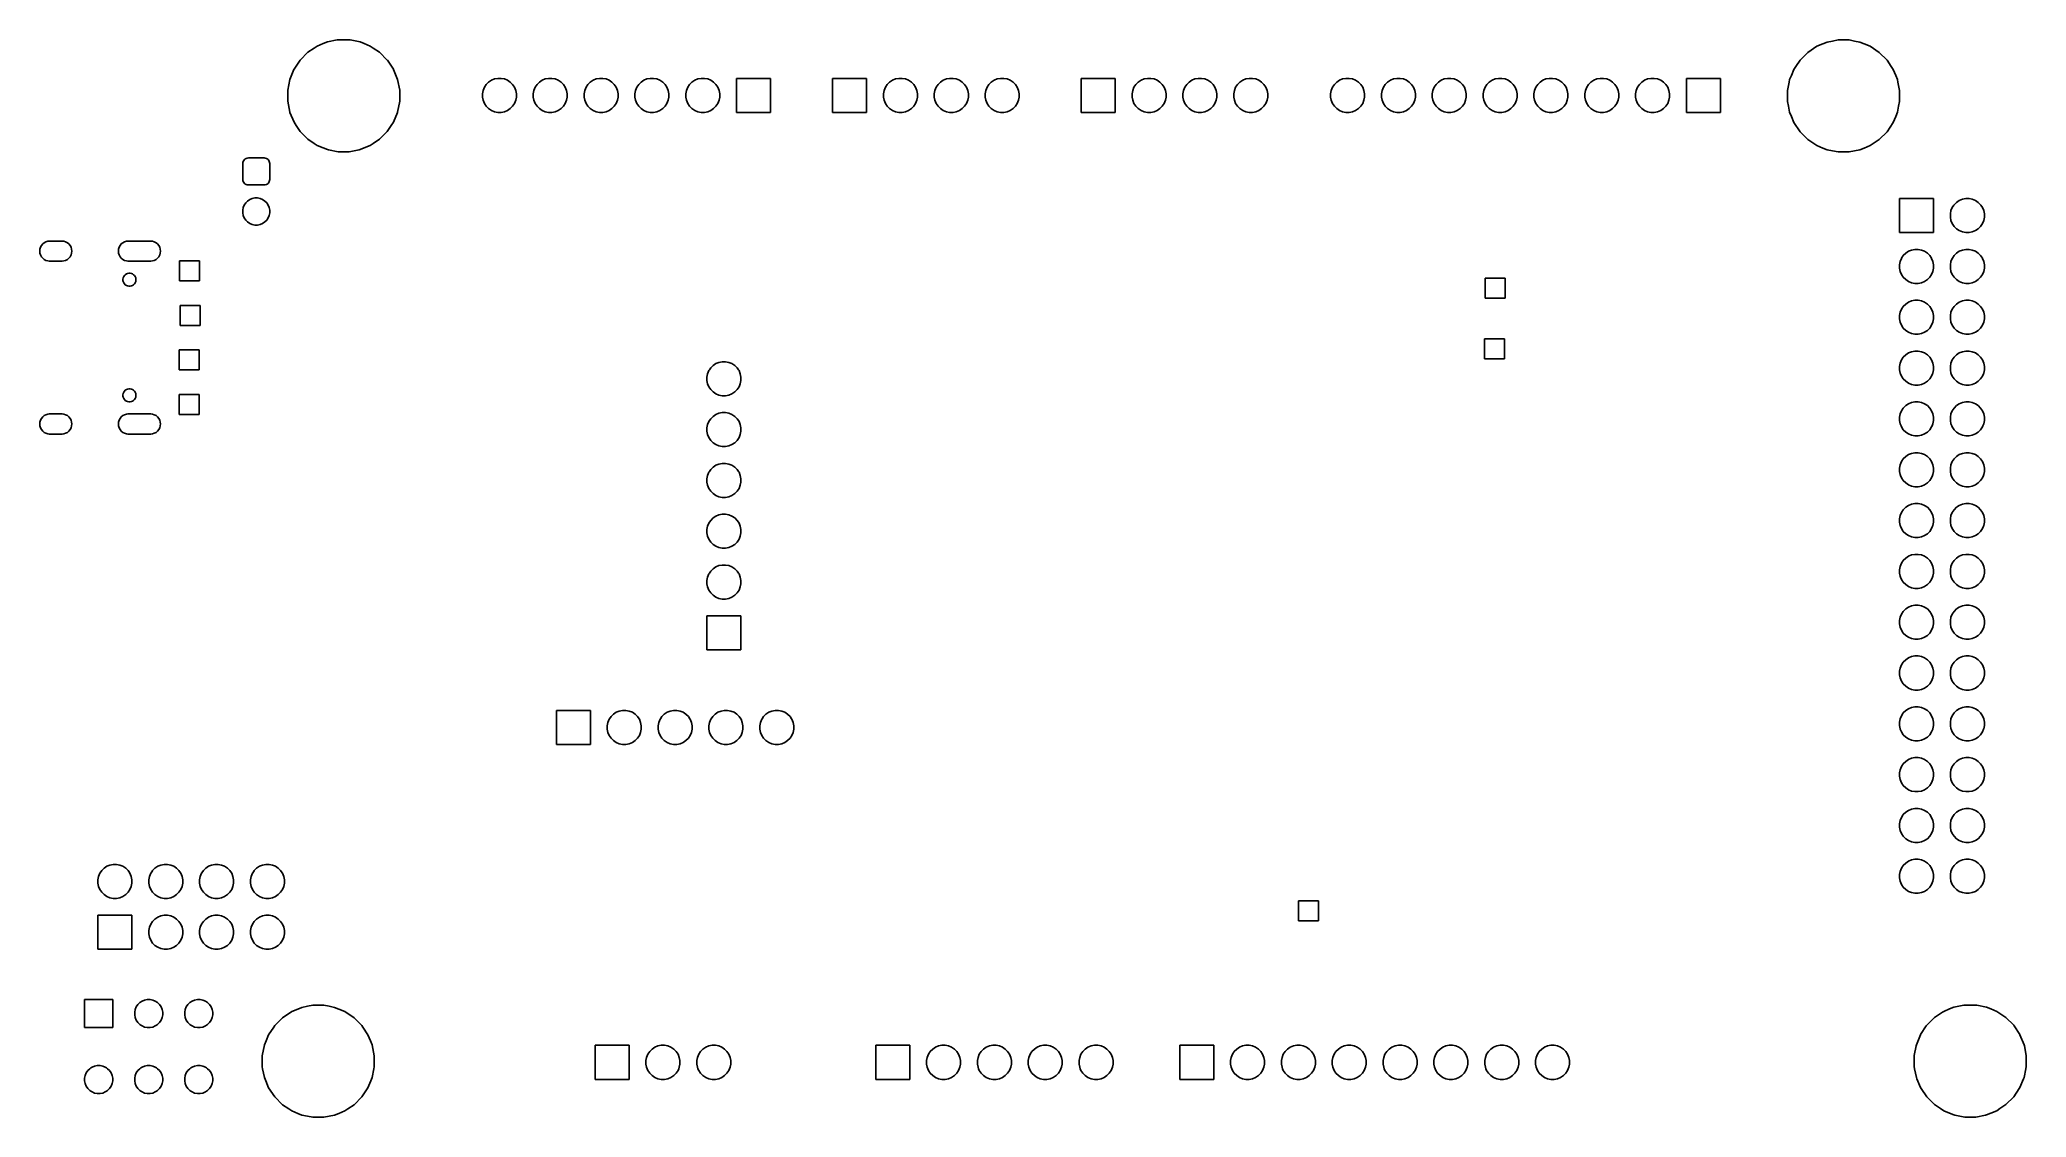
# Model space of a CAD drawing. Extents: x 3.58 to 7.49, y -4.48 to -2.36.
import ezdxf

# ---------------------------------------------------------------- set-up
doc = ezdxf.new("R2010")
doc.units = 0
doc.header["$MEASUREMENT"] = 0
doc.layers.add('BLACK', color=7, linetype='CONTINUOUS')

msp = doc.modelspace()

# ---------------------------------------------------------------- linework, layer by layer
at = {"layer": 'BLACK', "linetype": 'CONTINUOUS'}
for p, q in [((4.10886, -2.38563), (4.12093, -2.37757)), ((4.12093, -2.37757), (4.12692, -2.37357)), ((4.12692, -2.37357), (4.13867, -2.3687)), ((4.13867, -2.3687), (4.14698, -2.36526)), ((4.14698, -2.36526), (4.1663, -2.36142)), ((4.1663, -2.36142), (4.16828, -2.36102)), ((4.16828, -2.36102), (4.18999, -2.36102)), ((4.18999, -2.36102), (4.19197, -2.36142)), ((4.19197, -2.36142), (4.21129, -2.36526)), ((4.21129, -2.36526), (4.2196, -2.3687)), ((4.2196, -2.3687), (4.23135, -2.37357)), ((4.23135, -2.37357), (4.23734, -2.37757)), ((4.23734, -2.37757), (4.24941, -2.38563)), ((7.05926, -2.38603), (7.07731, -2.37396)), ((7.07731, -2.37396), (7.08906, -2.3691)), ((7.07731, -2.37396), (7.07731, -2.37396)), ((7.08906, -2.3691), (7.09737, -2.36565)), ((7.09737, -2.36565), (7.10802, -2.36354)), ((7.10802, -2.36354), (7.11867, -2.36142)), ((7.11867, -2.36142), (7.14038, -2.36142)), ((7.14038, -2.36142), (7.15103, -2.36354)), ((7.15103, -2.36354), (7.16168, -2.36565)), ((7.16168, -2.36565), (7.16999, -2.3691)), ((7.16999, -2.3691), (7.18174, -2.37396)), ((7.18174, -2.37396), (7.18174, -2.37396)), ((7.18174, -2.37396), (7.1998, -2.38603)), ((4.07313, -2.43911), (4.08128, -2.41944)), ((4.08128, -2.41944), (4.08144, -2.41904)), ((4.08144, -2.41904), (4.09324, -2.40138)), ((4.09324, -2.40138), (4.09351, -2.40099)), ((4.09351, -2.40099), (4.10886, -2.38563)), ((4.24941, -2.38563), (4.26476, -2.40099)), ((4.26476, -2.40099), (4.26502, -2.40138)), ((4.26502, -2.40138), (4.27682, -2.41904)), ((4.27682, -2.41904), (4.27699, -2.41944)), ((4.27699, -2.41944), (4.28513, -2.43911)), ((7.02697, -2.43119), (7.03184, -2.41944)), ((7.03184, -2.41944), (7.03584, -2.41345)), ((7.03584, -2.41345), (7.0439, -2.40138)), ((7.0439, -2.40138), (7.05926, -2.38603)), ((7.1998, -2.38603), (7.21515, -2.40138)), ((7.21515, -2.40138), (7.22321, -2.41345)), ((7.22321, -2.41345), (7.22722, -2.41944)), ((7.22722, -2.41944), (7.23209, -2.43119)), ((4.0689, -2.4604), (4.07313, -2.43911)), ((4.0689, -2.48212), (4.0689, -2.4604)), ((4.28513, -2.43911), (4.28937, -2.4604)), ((4.28937, -2.4604), (4.28937, -2.48212)), ((4.45197, -2.46718), (4.45325, -2.46071)), ((4.45325, -2.46071), (4.45578, -2.45462)), ((4.45578, -2.45462), (4.45944, -2.44914)), ((4.45578, -2.45462), (4.45578, -2.45462)), ((4.45944, -2.44914), (4.4641, -2.44448)), ((4.4641, -2.44448), (4.46958, -2.44082)), ((4.46958, -2.44082), (4.47567, -2.43829)), ((4.46958, -2.44082), (4.46958, -2.44082)), ((4.47567, -2.43829), (4.48214, -2.43701)), ((4.48214, -2.43701), (4.48873, -2.43701)), ((4.48873, -2.43701), (4.49519, -2.43829)), ((4.49519, -2.43829), (4.50128, -2.44082)), ((4.50128, -2.44082), (4.50128, -2.44082)), ((4.50128, -2.44082), (4.50677, -2.44448)), ((4.50677, -2.44448), (4.51143, -2.44914)), ((4.51143, -2.44914), (4.51509, -2.45462)), ((4.51509, -2.45462), (4.51509, -2.45462)), ((4.51509, -2.45462), (4.51761, -2.46071)), ((4.51761, -2.46071), (4.5189, -2.46718)), ((4.55197, -2.46718), (4.55325, -2.46071)), ((4.55325, -2.46071), (4.55578, -2.45462)), ((4.55578, -2.45462), (4.55944, -2.44914)), ((4.55578, -2.45462), (4.55578, -2.45462)), ((4.55944, -2.44914), (4.5641, -2.44448)), ((4.5641, -2.44448), (4.56958, -2.44082)), ((4.56958, -2.44082), (4.57567, -2.43829)), ((4.56958, -2.44082), (4.56958, -2.44082)), ((4.57567, -2.43829), (4.58214, -2.43701)), ((4.58214, -2.43701), (4.58873, -2.43701)), ((4.58873, -2.43701), (4.59519, -2.43829)), ((4.59519, -2.43829), (4.60128, -2.44082)), ((4.60128, -2.44082), (4.60128, -2.44082)), ((4.60128, -2.44082), (4.60677, -2.44448)), ((4.60677, -2.44448), (4.61143, -2.44914)), ((4.61143, -2.44914), (4.61509, -2.45462)), ((4.61509, -2.45462), (4.61509, -2.45462)), ((4.61509, -2.45462), (4.61761, -2.46071)), ((4.61761, -2.46071), (4.6189, -2.46718)), ((4.65197, -2.46718), (4.65325, -2.46071)), ((4.65325, -2.46071), (4.65578, -2.45462)), ((4.65578, -2.45462), (4.65944, -2.44914)), ((4.65578, -2.45462), (4.65578, -2.45462)), ((4.65944, -2.44914), (4.6641, -2.44448)), ((4.6641, -2.44448), (4.66958, -2.44082)), ((4.66958, -2.44082), (4.67567, -2.43829)), ((4.66958, -2.44082), (4.66958, -2.44082)), ((4.67567, -2.43829), (4.68214, -2.43701)), ((4.68214, -2.43701), (4.68873, -2.43701)), ((4.68873, -2.43701), (4.69519, -2.43829)), ((4.69519, -2.43829), (4.70128, -2.44082)), ((4.70128, -2.44082), (4.70128, -2.44082)), ((4.70128, -2.44082), (4.70677, -2.44448)), ((4.70677, -2.44448), (4.71143, -2.44914)), ((4.71143, -2.44914), (4.71509, -2.45462)), ((4.71509, -2.45462), (4.71509, -2.45462)), ((4.71509, -2.45462), (4.71761, -2.46071)), ((4.71761, -2.46071), (4.7189, -2.46718)), ((4.75197, -2.46718), (4.75325, -2.46071)), ((4.75325, -2.46071), (4.75578, -2.45462)), ((4.75578, -2.45462), (4.75944, -2.44914)), ((4.75578, -2.45462), (4.75578, -2.45462)), ((4.75944, -2.44914), (4.7641, -2.44448)), ((4.7641, -2.44448), (4.76958, -2.44082)), ((4.76958, -2.44082), (4.77567, -2.43829)), ((4.76958, -2.44082), (4.76958, -2.44082)), ((4.77567, -2.43829), (4.78214, -2.43701)), ((4.78214, -2.43701), (4.78873, -2.43701)), ((4.78873, -2.43701), (4.79519, -2.43829)), ((4.79519, -2.43829), (4.80128, -2.44082)), ((4.80128, -2.44082), (4.80128, -2.44082)), ((4.80128, -2.44082), (4.80677, -2.44448)), ((4.80677, -2.44448), (4.81143, -2.44914)), ((4.81143, -2.44914), (4.81509, -2.45462)), ((4.81509, -2.45462), (4.81509, -2.45462)), ((4.81509, -2.45462), (4.81761, -2.46071)), ((4.81761, -2.46071), (4.8189, -2.46718)), ((4.85197, -2.46718), (4.85325, -2.46071)), ((4.85325, -2.46071), (4.85578, -2.45462)), ((4.85578, -2.45462), (4.85944, -2.44914)), ((4.85578, -2.45462), (4.85578, -2.45462)), ((4.85944, -2.44914), (4.8641, -2.44448)), ((4.8641, -2.44448), (4.86958, -2.44082)), ((4.86958, -2.44082), (4.87567, -2.43829)), ((4.86958, -2.44082), (4.86958, -2.44082)), ((4.87567, -2.43829), (4.88214, -2.43701)), ((4.88214, -2.43701), (4.88873, -2.43701)), ((4.88873, -2.43701), (4.89519, -2.43829)), ((4.89519, -2.43829), (4.90128, -2.44082)), ((4.90128, -2.44082), (4.90128, -2.44082)), ((4.90128, -2.44082), (4.90677, -2.44448)), ((4.90677, -2.44448), (4.91143, -2.44914)), ((4.91143, -2.44914), (4.91509, -2.45462)), ((4.91509, -2.45462), (4.91509, -2.45462)), ((4.91509, -2.45462), (4.91761, -2.46071)), ((4.91761, -2.46071), (4.9189, -2.46718)), ((4.95197, -2.50394), (4.95197, -2.43701)), ((4.95197, -2.43701), (5.0189, -2.43701)), ((5.0189, -2.43701), (5.0189, -2.50394)), ((5.14094, -2.50394), (5.14094, -2.43701)), ((5.14094, -2.43701), (5.20787, -2.43701)), ((5.20787, -2.43701), (5.20787, -2.50394)), ((5.24094, -2.46718), (5.24223, -2.46071)), ((5.24223, -2.46071), (5.24475, -2.45462)), ((5.24475, -2.45462), (5.24842, -2.44914)), ((5.24475, -2.45462), (5.24475, -2.45462)), ((5.24842, -2.44914), (5.25308, -2.44448)), ((5.25308, -2.44448), (5.25856, -2.44082)), ((5.25856, -2.44082), (5.26465, -2.43829)), ((5.25856, -2.44082), (5.25856, -2.44082)), ((5.26465, -2.43829), (5.27111, -2.43701)), ((5.27111, -2.43701), (5.27771, -2.43701)), ((5.27771, -2.43701), (5.28417, -2.43829)), ((5.28417, -2.43829), (5.29026, -2.44082)), ((5.29026, -2.44082), (5.29026, -2.44082)), ((5.29026, -2.44082), (5.29574, -2.44448)), ((5.29574, -2.44448), (5.3004, -2.44914)), ((5.3004, -2.44914), (5.30407, -2.45462)), ((5.30407, -2.45462), (5.30407, -2.45462)), ((5.30407, -2.45462), (5.30659, -2.46071)), ((5.30659, -2.46071), (5.30787, -2.46718)), ((5.34094, -2.46718), (5.34223, -2.46071)), ((5.34223, -2.46071), (5.34475, -2.45462)), ((5.34475, -2.45462), (5.34842, -2.44914)), ((5.34475, -2.45462), (5.34475, -2.45462)), ((5.34842, -2.44914), (5.35308, -2.44448)), ((5.35308, -2.44448), (5.35856, -2.44082)), ((5.35856, -2.44082), (5.36465, -2.43829)), ((5.35856, -2.44082), (5.35856, -2.44082)), ((5.36465, -2.43829), (5.37111, -2.43701)), ((5.37111, -2.43701), (5.37771, -2.43701)), ((5.37771, -2.43701), (5.38417, -2.43829)), ((5.38417, -2.43829), (5.39026, -2.44082)), ((5.39026, -2.44082), (5.39026, -2.44082)), ((5.39026, -2.44082), (5.39574, -2.44448)), ((5.39574, -2.44448), (5.4004, -2.44914)), ((5.4004, -2.44914), (5.40407, -2.45462)), ((5.40407, -2.45462), (5.40407, -2.45462)), ((5.40407, -2.45462), (5.40659, -2.46071)), ((5.40659, -2.46071), (5.40787, -2.46718)), ((5.44094, -2.46718), (5.44223, -2.46071)), ((5.44223, -2.46071), (5.44475, -2.45462)), ((5.44475, -2.45462), (5.44842, -2.44914)), ((5.44475, -2.45462), (5.44475, -2.45462)), ((5.44842, -2.44914), (5.45308, -2.44448)), ((5.45308, -2.44448), (5.45856, -2.44082)), ((5.45856, -2.44082), (5.46465, -2.43829)), ((5.45856, -2.44082), (5.45856, -2.44082)), ((5.46465, -2.43829), (5.47111, -2.43701)), ((5.47111, -2.43701), (5.47771, -2.43701)), ((5.47771, -2.43701), (5.48417, -2.43829)), ((5.48417, -2.43829), (5.49026, -2.44082)), ((5.49026, -2.44082), (5.49026, -2.44082)), ((5.49026, -2.44082), (5.49574, -2.44448)), ((5.49574, -2.44448), (5.5004, -2.44914)), ((5.5004, -2.44914), (5.50407, -2.45462)), ((5.50407, -2.45462), (5.50407, -2.45462)), ((5.50407, -2.45462), (5.50659, -2.46071)), ((5.50659, -2.46071), (5.50787, -2.46718)), ((5.62992, -2.50394), (5.62992, -2.43701)), ((5.62992, -2.43701), (5.69685, -2.43701)), ((5.69685, -2.43701), (5.69685, -2.50394)), ((5.72992, -2.46718), (5.73121, -2.46071)), ((5.73121, -2.46071), (5.73373, -2.45462)), ((5.73373, -2.45462), (5.73739, -2.44914)), ((5.73373, -2.45462), (5.73373, -2.45462)), ((5.73739, -2.44914), (5.74205, -2.44448)), ((5.74205, -2.44448), (5.74753, -2.44082)), ((5.74753, -2.44082), (5.75362, -2.43829)), ((5.74753, -2.44082), (5.74753, -2.44082)), ((5.75362, -2.43829), (5.76009, -2.43701)), ((5.76009, -2.43701), (5.76668, -2.43701)), ((5.76668, -2.43701), (5.77315, -2.43829)), ((5.77315, -2.43829), (5.77924, -2.44082)), ((5.77924, -2.44082), (5.77924, -2.44082)), ((5.77924, -2.44082), (5.78472, -2.44448)), ((5.78472, -2.44448), (5.78938, -2.44914)), ((5.78938, -2.44914), (5.79304, -2.45462)), ((5.79304, -2.45462), (5.79304, -2.45462)), ((5.79304, -2.45462), (5.79556, -2.46071)), ((5.79556, -2.46071), (5.79685, -2.46718)), ((5.82992, -2.46718), (5.83121, -2.46071)), ((5.83121, -2.46071), (5.83373, -2.45462)), ((5.83373, -2.45462), (5.83739, -2.44914)), ((5.83373, -2.45462), (5.83373, -2.45462)), ((5.83739, -2.44914), (5.84205, -2.44448)), ((5.84205, -2.44448), (5.84753, -2.44082)), ((5.84753, -2.44082), (5.85362, -2.43829)), ((5.84753, -2.44082), (5.84753, -2.44082)), ((5.85362, -2.43829), (5.86009, -2.43701)), ((5.86009, -2.43701), (5.86668, -2.43701)), ((5.86668, -2.43701), (5.87315, -2.43829)), ((5.87315, -2.43829), (5.87924, -2.44082)), ((5.87924, -2.44082), (5.87924, -2.44082)), ((5.87924, -2.44082), (5.88472, -2.44448)), ((5.88472, -2.44448), (5.88938, -2.44914)), ((5.88938, -2.44914), (5.89304, -2.45462)), ((5.89304, -2.45462), (5.89304, -2.45462)), ((5.89304, -2.45462), (5.89556, -2.46071)), ((5.89556, -2.46071), (5.89685, -2.46718)), ((5.92992, -2.46718), (5.93121, -2.46071)), ((5.93121, -2.46071), (5.93373, -2.45462)), ((5.93373, -2.45462), (5.93739, -2.44914)), ((5.93373, -2.45462), (5.93373, -2.45462)), ((5.93739, -2.44914), (5.94205, -2.44448)), ((5.94205, -2.44448), (5.94753, -2.44082)), ((5.94753, -2.44082), (5.95362, -2.43829)), ((5.94753, -2.44082), (5.94753, -2.44082)), ((5.95362, -2.43829), (5.96009, -2.43701)), ((5.96009, -2.43701), (5.96668, -2.43701)), ((5.96668, -2.43701), (5.97315, -2.43829)), ((5.97315, -2.43829), (5.97924, -2.44082)), ((5.97924, -2.44082), (5.97924, -2.44082)), ((5.97924, -2.44082), (5.98472, -2.44448)), ((5.98472, -2.44448), (5.98938, -2.44914)), ((5.98938, -2.44914), (5.99304, -2.45462)), ((5.99304, -2.45462), (5.99304, -2.45462)), ((5.99304, -2.45462), (5.99556, -2.46071)), ((5.99556, -2.46071), (5.99685, -2.46718)), ((6.12047, -2.46718), (6.12176, -2.46071)), ((6.12176, -2.46071), (6.12428, -2.45462)), ((6.12428, -2.45462), (6.12794, -2.44914)), ((6.12428, -2.45462), (6.12428, -2.45462)), ((6.12794, -2.44914), (6.1326, -2.44448)), ((6.1326, -2.44448), (6.13809, -2.44082)), ((6.13809, -2.44082), (6.14418, -2.43829)), ((6.13809, -2.44082), (6.13809, -2.44082)), ((6.14418, -2.43829), (6.15064, -2.43701)), ((6.15064, -2.43701), (6.15723, -2.43701)), ((6.15723, -2.43701), (6.1637, -2.43829)), ((6.1637, -2.43829), (6.16979, -2.44082)), ((6.16979, -2.44082), (6.16979, -2.44082)), ((6.16979, -2.44082), (6.17527, -2.44448)), ((6.17527, -2.44448), (6.17993, -2.44914)), ((6.17993, -2.44914), (6.18359, -2.45462)), ((6.18359, -2.45462), (6.18359, -2.45462)), ((6.18359, -2.45462), (6.18612, -2.46071)), ((6.18612, -2.46071), (6.1874, -2.46718)), ((6.22047, -2.46718), (6.22176, -2.46071)), ((6.22176, -2.46071), (6.22428, -2.45462)), ((6.22428, -2.45462), (6.22794, -2.44914)), ((6.22428, -2.45462), (6.22428, -2.45462)), ((6.22794, -2.44914), (6.2326, -2.44448)), ((6.2326, -2.44448), (6.23809, -2.44082)), ((6.23809, -2.44082), (6.24418, -2.43829)), ((6.23809, -2.44082), (6.23809, -2.44082)), ((6.24418, -2.43829), (6.25064, -2.43701)), ((6.25064, -2.43701), (6.25723, -2.43701)), ((6.25723, -2.43701), (6.2637, -2.43829)), ((6.2637, -2.43829), (6.26979, -2.44082)), ((6.26979, -2.44082), (6.26979, -2.44082)), ((6.26979, -2.44082), (6.27527, -2.44448)), ((6.27527, -2.44448), (6.27993, -2.44914)), ((6.27993, -2.44914), (6.28359, -2.45462)), ((6.28359, -2.45462), (6.28359, -2.45462)), ((6.28359, -2.45462), (6.28612, -2.46071)), ((6.28612, -2.46071), (6.2874, -2.46718)), ((6.32047, -2.46718), (6.32176, -2.46071)), ((6.32176, -2.46071), (6.32428, -2.45462)), ((6.32428, -2.45462), (6.32794, -2.44914)), ((6.32428, -2.45462), (6.32428, -2.45462)), ((6.32794, -2.44914), (6.3326, -2.44448)), ((6.3326, -2.44448), (6.33809, -2.44082)), ((6.33809, -2.44082), (6.34418, -2.43829)), ((6.33809, -2.44082), (6.33809, -2.44082)), ((6.34418, -2.43829), (6.35064, -2.43701)), ((6.35064, -2.43701), (6.35723, -2.43701)), ((6.35723, -2.43701), (6.3637, -2.43829)), ((6.3637, -2.43829), (6.36979, -2.44082)), ((6.36979, -2.44082), (6.36979, -2.44082)), ((6.36979, -2.44082), (6.37527, -2.44448)), ((6.37527, -2.44448), (6.37993, -2.44914)), ((6.37993, -2.44914), (6.38359, -2.45462)), ((6.38359, -2.45462), (6.38359, -2.45462)), ((6.38359, -2.45462), (6.38612, -2.46071)), ((6.38612, -2.46071), (6.3874, -2.46718)), ((6.42047, -2.46718), (6.42176, -2.46071)), ((6.42176, -2.46071), (6.42428, -2.45462)), ((6.42428, -2.45462), (6.42794, -2.44914)), ((6.42428, -2.45462), (6.42428, -2.45462)), ((6.42794, -2.44914), (6.4326, -2.44448)), ((6.4326, -2.44448), (6.43809, -2.44082)), ((6.43809, -2.44082), (6.44418, -2.43829)), ((6.43809, -2.44082), (6.43809, -2.44082)), ((6.44418, -2.43829), (6.45064, -2.43701)), ((6.45064, -2.43701), (6.45723, -2.43701)), ((6.45723, -2.43701), (6.4637, -2.43829)), ((6.4637, -2.43829), (6.46979, -2.44082)), ((6.46979, -2.44082), (6.46979, -2.44082)), ((6.46979, -2.44082), (6.47527, -2.44448)), ((6.47527, -2.44448), (6.47993, -2.44914)), ((6.47993, -2.44914), (6.48359, -2.45462)), ((6.48359, -2.45462), (6.48359, -2.45462)), ((6.48359, -2.45462), (6.48612, -2.46071)), ((6.48612, -2.46071), (6.4874, -2.46718)), ((6.52047, -2.46718), (6.52176, -2.46071)), ((6.52176, -2.46071), (6.52428, -2.45462)), ((6.52428, -2.45462), (6.52794, -2.44914)), ((6.52428, -2.45462), (6.52428, -2.45462)), ((6.52794, -2.44914), (6.5326, -2.44448)), ((6.5326, -2.44448), (6.53809, -2.44082)), ((6.53809, -2.44082), (6.54418, -2.43829)), ((6.53809, -2.44082), (6.53809, -2.44082)), ((6.54418, -2.43829), (6.55064, -2.43701)), ((6.55064, -2.43701), (6.55723, -2.43701)), ((6.55723, -2.43701), (6.5637, -2.43829)), ((6.5637, -2.43829), (6.56979, -2.44082)), ((6.56979, -2.44082), (6.56979, -2.44082)), ((6.56979, -2.44082), (6.57527, -2.44448)), ((6.57527, -2.44448), (6.57993, -2.44914)), ((6.57993, -2.44914), (6.58359, -2.45462)), ((6.58359, -2.45462), (6.58359, -2.45462)), ((6.58359, -2.45462), (6.58612, -2.46071)), ((6.58612, -2.46071), (6.5874, -2.46718)), ((6.62047, -2.46718), (6.62176, -2.46071)), ((6.62176, -2.46071), (6.62428, -2.45462)), ((6.62428, -2.45462), (6.62794, -2.44914)), ((6.62428, -2.45462), (6.62428, -2.45462)), ((6.62794, -2.44914), (6.6326, -2.44448)), ((6.6326, -2.44448), (6.63809, -2.44082)), ((6.63809, -2.44082), (6.64418, -2.43829)), ((6.63809, -2.44082), (6.63809, -2.44082)), ((6.64418, -2.43829), (6.65064, -2.43701)), ((6.65064, -2.43701), (6.65723, -2.43701)), ((6.65723, -2.43701), (6.6637, -2.43829)), ((6.6637, -2.43829), (6.66979, -2.44082)), ((6.66979, -2.44082), (6.66979, -2.44082)), ((6.66979, -2.44082), (6.67527, -2.44448)), ((6.67527, -2.44448), (6.67993, -2.44914)), ((6.67993, -2.44914), (6.68359, -2.45462)), ((6.68359, -2.45462), (6.68359, -2.45462)), ((6.68359, -2.45462), (6.68612, -2.46071)), ((6.68612, -2.46071), (6.6874, -2.46718)), ((6.72047, -2.46718), (6.72176, -2.46071)), ((6.72176, -2.46071), (6.72428, -2.45462)), ((6.72428, -2.45462), (6.72794, -2.44914)), ((6.72428, -2.45462), (6.72428, -2.45462)), ((6.72794, -2.44914), (6.7326, -2.44448)), ((6.7326, -2.44448), (6.73809, -2.44082)), ((6.73809, -2.44082), (6.74418, -2.43829)), ((6.73809, -2.44082), (6.73809, -2.44082)), ((6.74418, -2.43829), (6.75064, -2.43701)), ((6.75064, -2.43701), (6.75723, -2.43701)), ((6.75723, -2.43701), (6.7637, -2.43829)), ((6.7637, -2.43829), (6.76979, -2.44082)), ((6.76979, -2.44082), (6.76979, -2.44082)), ((6.76979, -2.44082), (6.77527, -2.44448)), ((6.77527, -2.44448), (6.77993, -2.44914)), ((6.77993, -2.44914), (6.78359, -2.45462)), ((6.78359, -2.45462), (6.78359, -2.45462)), ((6.78359, -2.45462), (6.78612, -2.46071)), ((6.78612, -2.46071), (6.7874, -2.46718)), ((6.82047, -2.50394), (6.82047, -2.43701)), ((6.82047, -2.43701), (6.8874, -2.43701)), ((6.8874, -2.43701), (6.8874, -2.50394)), ((7.01929, -2.4608), (7.02254, -2.44448)), ((7.01929, -2.48251), (7.01929, -2.4608)), ((7.02254, -2.44448), (7.02353, -2.4395)), ((7.02353, -2.4395), (7.02697, -2.43119)), ((7.23209, -2.43119), (7.23553, -2.4395)), ((7.23553, -2.4395), (7.23652, -2.44448)), ((7.23652, -2.44448), (7.23976, -2.4608)), ((7.23976, -2.4608), (7.23976, -2.48251)), ((4.07313, -2.50341), (4.0689, -2.48212)), ((4.28937, -2.48212), (4.28513, -2.50341)), ((4.45197, -2.47377), (4.45197, -2.46718)), ((4.45325, -2.48023), (4.45197, -2.47377)), ((4.45578, -2.48632), (4.45325, -2.48023)), ((4.45944, -2.4918), (4.45578, -2.48632)), ((4.45578, -2.48632), (4.45578, -2.48632)), ((4.4641, -2.49647), (4.45944, -2.4918)), ((4.46958, -2.50013), (4.4641, -2.49647)), ((4.47567, -2.50265), (4.46958, -2.50013)), ((4.46958, -2.50013), (4.46958, -2.50013)), ((4.46958, -2.50013), (4.46958, -2.50013)), ((4.50128, -2.50013), (4.49519, -2.50265)), ((4.50677, -2.49647), (4.50128, -2.50013)), ((4.50128, -2.50013), (4.50128, -2.50013)), ((4.50128, -2.50013), (4.50128, -2.50013)), ((4.51143, -2.4918), (4.50677, -2.49647)), ((4.51509, -2.48632), (4.51143, -2.4918)), ((4.51761, -2.48023), (4.51509, -2.48632)), ((4.51509, -2.48632), (4.51509, -2.48632)), ((4.5189, -2.47377), (4.51761, -2.48023)), ((4.5189, -2.46718), (4.5189, -2.47377)), ((4.55197, -2.47377), (4.55197, -2.46718)), ((4.55325, -2.48023), (4.55197, -2.47377)), ((4.55578, -2.48632), (4.55325, -2.48023)), ((4.55944, -2.4918), (4.55578, -2.48632)), ((4.55578, -2.48632), (4.55578, -2.48632)), ((4.5641, -2.49647), (4.55944, -2.4918)), ((4.56958, -2.50013), (4.5641, -2.49647)), ((4.57567, -2.50265), (4.56958, -2.50013)), ((4.56958, -2.50013), (4.56958, -2.50013)), ((4.56958, -2.50013), (4.56958, -2.50013)), ((4.60128, -2.50013), (4.59519, -2.50265)), ((4.60677, -2.49647), (4.60128, -2.50013)), ((4.60128, -2.50013), (4.60128, -2.50013)), ((4.60128, -2.50013), (4.60128, -2.50013)), ((4.61143, -2.4918), (4.60677, -2.49647)), ((4.61509, -2.48632), (4.61143, -2.4918)), ((4.61761, -2.48023), (4.61509, -2.48632)), ((4.61509, -2.48632), (4.61509, -2.48632)), ((4.6189, -2.47377), (4.61761, -2.48023)), ((4.6189, -2.46718), (4.6189, -2.47377)), ((4.65197, -2.47377), (4.65197, -2.46718)), ((4.65325, -2.48023), (4.65197, -2.47377)), ((4.65578, -2.48632), (4.65325, -2.48023)), ((4.65944, -2.4918), (4.65578, -2.48632)), ((4.65578, -2.48632), (4.65578, -2.48632)), ((4.6641, -2.49647), (4.65944, -2.4918)), ((4.66958, -2.50013), (4.6641, -2.49647)), ((4.67567, -2.50265), (4.66958, -2.50013)), ((4.66958, -2.50013), (4.66958, -2.50013)), ((4.66958, -2.50013), (4.66958, -2.50013)), ((4.70128, -2.50013), (4.69519, -2.50265)), ((4.70677, -2.49647), (4.70128, -2.50013)), ((4.70128, -2.50013), (4.70128, -2.50013)), ((4.70128, -2.50013), (4.70128, -2.50013)), ((4.71143, -2.4918), (4.70677, -2.49647)), ((4.71509, -2.48632), (4.71143, -2.4918)), ((4.71761, -2.48023), (4.71509, -2.48632)), ((4.71509, -2.48632), (4.71509, -2.48632)), ((4.7189, -2.47377), (4.71761, -2.48023)), ((4.7189, -2.46718), (4.7189, -2.47377)), ((4.75197, -2.47377), (4.75197, -2.46718)), ((4.75325, -2.48023), (4.75197, -2.47377)), ((4.75578, -2.48632), (4.75325, -2.48023)), ((4.75944, -2.4918), (4.75578, -2.48632)), ((4.75578, -2.48632), (4.75578, -2.48632)), ((4.7641, -2.49647), (4.75944, -2.4918)), ((4.76958, -2.50013), (4.7641, -2.49647)), ((4.77567, -2.50265), (4.76958, -2.50013)), ((4.76958, -2.50013), (4.76958, -2.50013)), ((4.76958, -2.50013), (4.76958, -2.50013)), ((4.80128, -2.50013), (4.79519, -2.50265)), ((4.80677, -2.49647), (4.80128, -2.50013)), ((4.80128, -2.50013), (4.80128, -2.50013)), ((4.80128, -2.50013), (4.80128, -2.50013)), ((4.81143, -2.4918), (4.80677, -2.49647)), ((4.81509, -2.48632), (4.81143, -2.4918)), ((4.81761, -2.48023), (4.81509, -2.48632)), ((4.81509, -2.48632), (4.81509, -2.48632)), ((4.8189, -2.47377), (4.81761, -2.48023)), ((4.8189, -2.46718), (4.8189, -2.47377)), ((4.85197, -2.47377), (4.85197, -2.46718)), ((4.85325, -2.48023), (4.85197, -2.47377)), ((4.85578, -2.48632), (4.85325, -2.48023)), ((4.85944, -2.4918), (4.85578, -2.48632)), ((4.85578, -2.48632), (4.85578, -2.48632)), ((4.8641, -2.49647), (4.85944, -2.4918)), ((4.86958, -2.50013), (4.8641, -2.49647)), ((4.87567, -2.50265), (4.86958, -2.50013)), ((4.86958, -2.50013), (4.86958, -2.50013)), ((4.86958, -2.50013), (4.86958, -2.50013)), ((4.90128, -2.50013), (4.89519, -2.50265)), ((4.90677, -2.49647), (4.90128, -2.50013)), ((4.90128, -2.50013), (4.90128, -2.50013)), ((4.90128, -2.50013), (4.90128, -2.50013)), ((4.91143, -2.4918), (4.90677, -2.49647)), ((4.91509, -2.48632), (4.91143, -2.4918)), ((4.91761, -2.48023), (4.91509, -2.48632)), ((4.91509, -2.48632), (4.91509, -2.48632)), ((4.9189, -2.47377), (4.91761, -2.48023)), ((4.9189, -2.46718), (4.9189, -2.47377)), ((5.24094, -2.47377), (5.24094, -2.46718)), ((5.24223, -2.48023), (5.24094, -2.47377)), ((5.24475, -2.48632), (5.24223, -2.48023)), ((5.24842, -2.4918), (5.24475, -2.48632)), ((5.24475, -2.48632), (5.24475, -2.48632)), ((5.25308, -2.49647), (5.24842, -2.4918)), ((5.25856, -2.50013), (5.25308, -2.49647)), ((5.26465, -2.50265), (5.25856, -2.50013)), ((5.25856, -2.50013), (5.25856, -2.50013)), ((5.25856, -2.50013), (5.25856, -2.50013)), ((5.29026, -2.50013), (5.28417, -2.50265)), ((5.29574, -2.49647), (5.29026, -2.50013)), ((5.29026, -2.50013), (5.29026, -2.50013)), ((5.29026, -2.50013), (5.29026, -2.50013)), ((5.3004, -2.4918), (5.29574, -2.49647)), ((5.30407, -2.48632), (5.3004, -2.4918)), ((5.30659, -2.48023), (5.30407, -2.48632)), ((5.30407, -2.48632), (5.30407, -2.48632)), ((5.30787, -2.47377), (5.30659, -2.48023)), ((5.30787, -2.46718), (5.30787, -2.47377)), ((5.34094, -2.47377), (5.34094, -2.46718)), ((5.34223, -2.48023), (5.34094, -2.47377)), ((5.34475, -2.48632), (5.34223, -2.48023)), ((5.34842, -2.4918), (5.34475, -2.48632)), ((5.34475, -2.48632), (5.34475, -2.48632)), ((5.35308, -2.49647), (5.34842, -2.4918)), ((5.35856, -2.50013), (5.35308, -2.49647)), ((5.36465, -2.50265), (5.35856, -2.50013)), ((5.35856, -2.50013), (5.35856, -2.50013)), ((5.35856, -2.50013), (5.35856, -2.50013)), ((5.39026, -2.50013), (5.38417, -2.50265)), ((5.39574, -2.49647), (5.39026, -2.50013)), ((5.39026, -2.50013), (5.39026, -2.50013)), ((5.39026, -2.50013), (5.39026, -2.50013)), ((5.4004, -2.4918), (5.39574, -2.49647)), ((5.40407, -2.48632), (5.4004, -2.4918)), ((5.40659, -2.48023), (5.40407, -2.48632)), ((5.40407, -2.48632), (5.40407, -2.48632)), ((5.40787, -2.47377), (5.40659, -2.48023)), ((5.40787, -2.46718), (5.40787, -2.47377)), ((5.44094, -2.47377), (5.44094, -2.46718)), ((5.44223, -2.48023), (5.44094, -2.47377)), ((5.44475, -2.48632), (5.44223, -2.48023)), ((5.44842, -2.4918), (5.44475, -2.48632)), ((5.44475, -2.48632), (5.44475, -2.48632)), ((5.45308, -2.49647), (5.44842, -2.4918)), ((5.45856, -2.50013), (5.45308, -2.49647)), ((5.46465, -2.50265), (5.45856, -2.50013)), ((5.45856, -2.50013), (5.45856, -2.50013)), ((5.45856, -2.50013), (5.45856, -2.50013)), ((5.49026, -2.50013), (5.48417, -2.50265)), ((5.49574, -2.49647), (5.49026, -2.50013)), ((5.49026, -2.50013), (5.49026, -2.50013)), ((5.49026, -2.50013), (5.49026, -2.50013)), ((5.5004, -2.4918), (5.49574, -2.49647)), ((5.50407, -2.48632), (5.5004, -2.4918)), ((5.50659, -2.48023), (5.50407, -2.48632)), ((5.50407, -2.48632), (5.50407, -2.48632)), ((5.50787, -2.47377), (5.50659, -2.48023)), ((5.50787, -2.46718), (5.50787, -2.47377)), ((5.72992, -2.47377), (5.72992, -2.46718)), ((5.73121, -2.48023), (5.72992, -2.47377)), ((5.73373, -2.48632), (5.73121, -2.48023)), ((5.73739, -2.4918), (5.73373, -2.48632)), ((5.73373, -2.48632), (5.73373, -2.48632)), ((5.74205, -2.49647), (5.73739, -2.4918)), ((5.74753, -2.50013), (5.74205, -2.49647)), ((5.75362, -2.50265), (5.74753, -2.50013)), ((5.74753, -2.50013), (5.74753, -2.50013)), ((5.74753, -2.50013), (5.74753, -2.50013)), ((5.77924, -2.50013), (5.77315, -2.50265)), ((5.78472, -2.49647), (5.77924, -2.50013)), ((5.77924, -2.50013), (5.77924, -2.50013)), ((5.77924, -2.50013), (5.77924, -2.50013)), ((5.78938, -2.4918), (5.78472, -2.49647)), ((5.79304, -2.48632), (5.78938, -2.4918)), ((5.79556, -2.48023), (5.79304, -2.48632)), ((5.79304, -2.48632), (5.79304, -2.48632)), ((5.79685, -2.47377), (5.79556, -2.48023)), ((5.79685, -2.46718), (5.79685, -2.47377)), ((5.82992, -2.47377), (5.82992, -2.46718)), ((5.83121, -2.48023), (5.82992, -2.47377)), ((5.83373, -2.48632), (5.83121, -2.48023)), ((5.83739, -2.4918), (5.83373, -2.48632)), ((5.83373, -2.48632), (5.83373, -2.48632)), ((5.84205, -2.49647), (5.83739, -2.4918)), ((5.84753, -2.50013), (5.84205, -2.49647)), ((5.85362, -2.50265), (5.84753, -2.50013)), ((5.84753, -2.50013), (5.84753, -2.50013)), ((5.84753, -2.50013), (5.84753, -2.50013)), ((5.87924, -2.50013), (5.87315, -2.50265)), ((5.88472, -2.49647), (5.87924, -2.50013)), ((5.87924, -2.50013), (5.87924, -2.50013)), ((5.87924, -2.50013), (5.87924, -2.50013)), ((5.88938, -2.4918), (5.88472, -2.49647)), ((5.89304, -2.48632), (5.88938, -2.4918)), ((5.89556, -2.48023), (5.89304, -2.48632)), ((5.89304, -2.48632), (5.89304, -2.48632)), ((5.89685, -2.47377), (5.89556, -2.48023)), ((5.89685, -2.46718), (5.89685, -2.47377)), ((5.92992, -2.47377), (5.92992, -2.46718)), ((5.93121, -2.48023), (5.92992, -2.47377)), ((5.93373, -2.48632), (5.93121, -2.48023)), ((5.93739, -2.4918), (5.93373, -2.48632)), ((5.93373, -2.48632), (5.93373, -2.48632)), ((5.94205, -2.49647), (5.93739, -2.4918)), ((5.94753, -2.50013), (5.94205, -2.49647)), ((5.95362, -2.50265), (5.94753, -2.50013)), ((5.94753, -2.50013), (5.94753, -2.50013)), ((5.94753, -2.50013), (5.94753, -2.50013)), ((5.97924, -2.50013), (5.97315, -2.50265)), ((5.98472, -2.49647), (5.97924, -2.50013)), ((5.97924, -2.50013), (5.97924, -2.50013)), ((5.97924, -2.50013), (5.97924, -2.50013)), ((5.98938, -2.4918), (5.98472, -2.49647)), ((5.99304, -2.48632), (5.98938, -2.4918)), ((5.99556, -2.48023), (5.99304, -2.48632)), ((5.99304, -2.48632), (5.99304, -2.48632)), ((5.99685, -2.47377), (5.99556, -2.48023)), ((5.99685, -2.46718), (5.99685, -2.47377)), ((6.12047, -2.47377), (6.12047, -2.46718)), ((6.12176, -2.48023), (6.12047, -2.47377)), ((6.12428, -2.48632), (6.12176, -2.48023)), ((6.12794, -2.4918), (6.12428, -2.48632)), ((6.12428, -2.48632), (6.12428, -2.48632)), ((6.1326, -2.49647), (6.12794, -2.4918)), ((6.13809, -2.50013), (6.1326, -2.49647)), ((6.14418, -2.50265), (6.13809, -2.50013)), ((6.13809, -2.50013), (6.13809, -2.50013)), ((6.13809, -2.50013), (6.13809, -2.50013)), ((6.16979, -2.50013), (6.1637, -2.50265)), ((6.17527, -2.49647), (6.16979, -2.50013)), ((6.16979, -2.50013), (6.16979, -2.50013)), ((6.16979, -2.50013), (6.16979, -2.50013)), ((6.17993, -2.4918), (6.17527, -2.49647)), ((6.18359, -2.48632), (6.17993, -2.4918)), ((6.18612, -2.48023), (6.18359, -2.48632)), ((6.18359, -2.48632), (6.18359, -2.48632)), ((6.1874, -2.47377), (6.18612, -2.48023)), ((6.1874, -2.46718), (6.1874, -2.47377)), ((6.22047, -2.47377), (6.22047, -2.46718)), ((6.22176, -2.48023), (6.22047, -2.47377)), ((6.22428, -2.48632), (6.22176, -2.48023)), ((6.22794, -2.4918), (6.22428, -2.48632)), ((6.22428, -2.48632), (6.22428, -2.48632)), ((6.2326, -2.49647), (6.22794, -2.4918)), ((6.23809, -2.50013), (6.2326, -2.49647)), ((6.24418, -2.50265), (6.23809, -2.50013)), ((6.23809, -2.50013), (6.23809, -2.50013)), ((6.23809, -2.50013), (6.23809, -2.50013)), ((6.26979, -2.50013), (6.2637, -2.50265)), ((6.27527, -2.49647), (6.26979, -2.50013)), ((6.26979, -2.50013), (6.26979, -2.50013)), ((6.26979, -2.50013), (6.26979, -2.50013)), ((6.27993, -2.4918), (6.27527, -2.49647)), ((6.28359, -2.48632), (6.27993, -2.4918)), ((6.28612, -2.48023), (6.28359, -2.48632)), ((6.28359, -2.48632), (6.28359, -2.48632)), ((6.2874, -2.47377), (6.28612, -2.48023)), ((6.2874, -2.46718), (6.2874, -2.47377)), ((6.32047, -2.47377), (6.32047, -2.46718)), ((6.32176, -2.48023), (6.32047, -2.47377)), ((6.32428, -2.48632), (6.32176, -2.48023)), ((6.32794, -2.4918), (6.32428, -2.48632)), ((6.32428, -2.48632), (6.32428, -2.48632)), ((6.3326, -2.49647), (6.32794, -2.4918)), ((6.33809, -2.50013), (6.3326, -2.49647)), ((6.34418, -2.50265), (6.33809, -2.50013)), ((6.33809, -2.50013), (6.33809, -2.50013)), ((6.33809, -2.50013), (6.33809, -2.50013)), ((6.36979, -2.50013), (6.3637, -2.50265)), ((6.37527, -2.49647), (6.36979, -2.50013)), ((6.36979, -2.50013), (6.36979, -2.50013)), ((6.36979, -2.50013), (6.36979, -2.50013)), ((6.37993, -2.4918), (6.37527, -2.49647)), ((6.38359, -2.48632), (6.37993, -2.4918)), ((6.38612, -2.48023), (6.38359, -2.48632)), ((6.38359, -2.48632), (6.38359, -2.48632)), ((6.3874, -2.47377), (6.38612, -2.48023)), ((6.3874, -2.46718), (6.3874, -2.47377)), ((6.42047, -2.47377), (6.42047, -2.46718)), ((6.42176, -2.48023), (6.42047, -2.47377)), ((6.42428, -2.48632), (6.42176, -2.48023)), ((6.42794, -2.4918), (6.42428, -2.48632)), ((6.42428, -2.48632), (6.42428, -2.48632)), ((6.4326, -2.49647), (6.42794, -2.4918)), ((6.43809, -2.50013), (6.4326, -2.49647)), ((6.44418, -2.50265), (6.43809, -2.50013)), ((6.43809, -2.50013), (6.43809, -2.50013)), ((6.43809, -2.50013), (6.43809, -2.50013)), ((6.46979, -2.50013), (6.4637, -2.50265)), ((6.47527, -2.49647), (6.46979, -2.50013)), ((6.46979, -2.50013), (6.46979, -2.50013)), ((6.46979, -2.50013), (6.46979, -2.50013)), ((6.47993, -2.4918), (6.47527, -2.49647)), ((6.48359, -2.48632), (6.47993, -2.4918)), ((6.48612, -2.48023), (6.48359, -2.48632)), ((6.48359, -2.48632), (6.48359, -2.48632)), ((6.4874, -2.47377), (6.48612, -2.48023)), ((6.4874, -2.46718), (6.4874, -2.47377)), ((6.52047, -2.47377), (6.52047, -2.46718)), ((6.52176, -2.48023), (6.52047, -2.47377)), ((6.52428, -2.48632), (6.52176, -2.48023)), ((6.52794, -2.4918), (6.52428, -2.48632)), ((6.52428, -2.48632), (6.52428, -2.48632)), ((6.5326, -2.49647), (6.52794, -2.4918)), ((6.53809, -2.50013), (6.5326, -2.49647)), ((6.54418, -2.50265), (6.53809, -2.50013)), ((6.53809, -2.50013), (6.53809, -2.50013)), ((6.53809, -2.50013), (6.53809, -2.50013)), ((6.56979, -2.50013), (6.5637, -2.50265)), ((6.57527, -2.49647), (6.56979, -2.50013)), ((6.56979, -2.50013), (6.56979, -2.50013)), ((6.56979, -2.50013), (6.56979, -2.50013)), ((6.57993, -2.4918), (6.57527, -2.49647)), ((6.58359, -2.48632), (6.57993, -2.4918)), ((6.58612, -2.48023), (6.58359, -2.48632)), ((6.58359, -2.48632), (6.58359, -2.48632)), ((6.5874, -2.47377), (6.58612, -2.48023)), ((6.5874, -2.46718), (6.5874, -2.47377)), ((6.62047, -2.47377), (6.62047, -2.46718)), ((6.62176, -2.48023), (6.62047, -2.47377)), ((6.62428, -2.48632), (6.62176, -2.48023)), ((6.62794, -2.4918), (6.62428, -2.48632)), ((6.62428, -2.48632), (6.62428, -2.48632)), ((6.6326, -2.49647), (6.62794, -2.4918)), ((6.63809, -2.50013), (6.6326, -2.49647)), ((6.64418, -2.50265), (6.63809, -2.50013)), ((6.63809, -2.50013), (6.63809, -2.50013)), ((6.63809, -2.50013), (6.63809, -2.50013)), ((6.66979, -2.50013), (6.6637, -2.50265)), ((6.67527, -2.49647), (6.66979, -2.50013)), ((6.66979, -2.50013), (6.66979, -2.50013)), ((6.66979, -2.50013), (6.66979, -2.50013)), ((6.67993, -2.4918), (6.67527, -2.49647)), ((6.68359, -2.48632), (6.67993, -2.4918)), ((6.68612, -2.48023), (6.68359, -2.48632)), ((6.68359, -2.48632), (6.68359, -2.48632)), ((6.6874, -2.47377), (6.68612, -2.48023)), ((6.6874, -2.46718), (6.6874, -2.47377)), ((6.72047, -2.47377), (6.72047, -2.46718)), ((6.72176, -2.48023), (6.72047, -2.47377)), ((6.72428, -2.48632), (6.72176, -2.48023)), ((6.72794, -2.4918), (6.72428, -2.48632)), ((6.72428, -2.48632), (6.72428, -2.48632)), ((6.7326, -2.49647), (6.72794, -2.4918)), ((6.73809, -2.50013), (6.7326, -2.49647)), ((6.74418, -2.50265), (6.73809, -2.50013)), ((6.73809, -2.50013), (6.73809, -2.50013)), ((6.73809, -2.50013), (6.73809, -2.50013)), ((6.76979, -2.50013), (6.7637, -2.50265)), ((6.77527, -2.49647), (6.76979, -2.50013)), ((6.76979, -2.50013), (6.76979, -2.50013)), ((6.76979, -2.50013), (6.76979, -2.50013)), ((6.77993, -2.4918), (6.77527, -2.49647)), ((6.78359, -2.48632), (6.77993, -2.4918)), ((6.78612, -2.48023), (6.78359, -2.48632)), ((6.78359, -2.48632), (6.78359, -2.48632)), ((6.7874, -2.47377), (6.78612, -2.48023)), ((6.7874, -2.46718), (6.7874, -2.47377)), ((7.02114, -2.4918), (7.01929, -2.48251)), ((7.02353, -2.50381), (7.02114, -2.4918)), ((7.23792, -2.4918), (7.23553, -2.50381)), ((7.23976, -2.48251), (7.23792, -2.4918)), ((4.07335, -2.50394), (4.07313, -2.50341)), ((4.08144, -2.52348), (4.07335, -2.50394)), ((4.08545, -2.52947), (4.08144, -2.52348)), ((4.09351, -2.54153), (4.08545, -2.52947)), ((4.27282, -2.52947), (4.26476, -2.54153)), ((4.27682, -2.52348), (4.27282, -2.52947)), ((4.28492, -2.50394), (4.27682, -2.52348)), ((4.28513, -2.50341), (4.28492, -2.50394)), ((4.48214, -2.50394), (4.47567, -2.50265)), ((4.48873, -2.50394), (4.48214, -2.50394)), ((4.49519, -2.50265), (4.48873, -2.50394)), ((4.58214, -2.50394), (4.57567, -2.50265)), ((4.58873, -2.50394), (4.58214, -2.50394)), ((4.59519, -2.50265), (4.58873, -2.50394)), ((4.68214, -2.50394), (4.67567, -2.50265)), ((4.68873, -2.50394), (4.68214, -2.50394)), ((4.69519, -2.50265), (4.68873, -2.50394)), ((4.78214, -2.50394), (4.77567, -2.50265)), ((4.78873, -2.50394), (4.78214, -2.50394)), ((4.79519, -2.50265), (4.78873, -2.50394)), ((4.88214, -2.50394), (4.87567, -2.50265)), ((4.88873, -2.50394), (4.88214, -2.50394)), ((4.89519, -2.50265), (4.88873, -2.50394)), ((5.0189, -2.50394), (4.95197, -2.50394)), ((5.20787, -2.50394), (5.14094, -2.50394)), ((5.27111, -2.50394), (5.26465, -2.50265)), ((5.27771, -2.50394), (5.27111, -2.50394)), ((5.28417, -2.50265), (5.27771, -2.50394)), ((5.37111, -2.50394), (5.36465, -2.50265)), ((5.37771, -2.50394), (5.37111, -2.50394)), ((5.38417, -2.50265), (5.37771, -2.50394)), ((5.47111, -2.50394), (5.46465, -2.50265)), ((5.47771, -2.50394), (5.47111, -2.50394)), ((5.48417, -2.50265), (5.47771, -2.50394)), ((5.69685, -2.50394), (5.62992, -2.50394)), ((5.76009, -2.50394), (5.75362, -2.50265)), ((5.76668, -2.50394), (5.76009, -2.50394)), ((5.77315, -2.50265), (5.76668, -2.50394)), ((5.86009, -2.50394), (5.85362, -2.50265)), ((5.86668, -2.50394), (5.86009, -2.50394)), ((5.87315, -2.50265), (5.86668, -2.50394)), ((5.96009, -2.50394), (5.95362, -2.50265)), ((5.96668, -2.50394), (5.96009, -2.50394)), ((5.97315, -2.50265), (5.96668, -2.50394)), ((6.15064, -2.50394), (6.14418, -2.50265)), ((6.15723, -2.50394), (6.15064, -2.50394)), ((6.1637, -2.50265), (6.15723, -2.50394)), ((6.25064, -2.50394), (6.24418, -2.50265)), ((6.25723, -2.50394), (6.25064, -2.50394)), ((6.2637, -2.50265), (6.25723, -2.50394)), ((6.35064, -2.50394), (6.34418, -2.50265)), ((6.35723, -2.50394), (6.35064, -2.50394)), ((6.3637, -2.50265), (6.35723, -2.50394)), ((6.45064, -2.50394), (6.44418, -2.50265)), ((6.45723, -2.50394), (6.45064, -2.50394)), ((6.4637, -2.50265), (6.45723, -2.50394)), ((6.55064, -2.50394), (6.54418, -2.50265)), ((6.55723, -2.50394), (6.55064, -2.50394)), ((6.5637, -2.50265), (6.55723, -2.50394)), ((6.65064, -2.50394), (6.64418, -2.50265)), ((6.65723, -2.50394), (6.65064, -2.50394)), ((6.6637, -2.50265), (6.65723, -2.50394)), ((6.75064, -2.50394), (6.74418, -2.50265)), ((6.75723, -2.50394), (6.75064, -2.50394)), ((6.7637, -2.50265), (6.75723, -2.50394)), ((6.8874, -2.50394), (6.82047, -2.50394)), ((7.02697, -2.51212), (7.02353, -2.50381)), ((7.03184, -2.52387), (7.02697, -2.51212)), ((7.0439, -2.54193), (7.03184, -2.52387)), ((7.03184, -2.52387), (7.03184, -2.52387)), ((7.22722, -2.52387), (7.21515, -2.54193)), ((7.23209, -2.51212), (7.22722, -2.52387)), ((7.22722, -2.52387), (7.22722, -2.52387)), ((7.23553, -2.50381), (7.23209, -2.51212)), ((4.10886, -2.55689), (4.09351, -2.54153)), ((4.12093, -2.56495), (4.10886, -2.55689)), ((4.12692, -2.56895), (4.12093, -2.56495)), ((4.13867, -2.57382), (4.12692, -2.56895)), ((4.14698, -2.57726), (4.13867, -2.57382)), ((4.14896, -2.57765), (4.14698, -2.57726)), ((4.16828, -2.5815), (4.14896, -2.57765)), ((4.20931, -2.57765), (4.18999, -2.5815)), ((4.21129, -2.57726), (4.20931, -2.57765)), ((4.2196, -2.57382), (4.21129, -2.57726)), ((4.23135, -2.56895), (4.2196, -2.57382)), ((4.23734, -2.56495), (4.23135, -2.56895)), ((4.24941, -2.55689), (4.23734, -2.56495)), ((4.26476, -2.54153), (4.24941, -2.55689)), ((7.05926, -2.55728), (7.0439, -2.54193)), ((7.07132, -2.56534), (7.05926, -2.55728)), ((7.07731, -2.56934), (7.07132, -2.56534)), ((7.08906, -2.57421), (7.07731, -2.56934)), ((7.09737, -2.57765), (7.08906, -2.57421)), ((7.10802, -2.57977), (7.09737, -2.57765)), ((7.16168, -2.57765), (7.15103, -2.57977)), ((7.16999, -2.57421), (7.16168, -2.57765)), ((7.18174, -2.56934), (7.16999, -2.57421)), ((7.18773, -2.56534), (7.18174, -2.56934)), ((7.1998, -2.55728), (7.18773, -2.56534)), ((7.21515, -2.54193), (7.1998, -2.55728)), ((3.98051, -2.60475), (3.98074, -2.6024)), ((3.98051, -2.63576), (3.98051, -2.60475)), ((3.98074, -2.6024), (3.98136, -2.60037)), ((3.98136, -2.60037), (3.98236, -2.5985)), ((3.98236, -2.5985), (3.9837, -2.59687)), ((3.9837, -2.59687), (3.98534, -2.59552)), ((3.98534, -2.59552), (3.9872, -2.59452)), ((3.9872, -2.59452), (3.98923, -2.59391)), ((3.98923, -2.59391), (3.99158, -2.59368)), ((3.99158, -2.59368), (4.02259, -2.59368)), ((4.02259, -2.59368), (4.02494, -2.59391)), ((4.02494, -2.59391), (4.02697, -2.59452)), ((4.02697, -2.59452), (4.02884, -2.59552)), ((4.02884, -2.59552), (4.03047, -2.59687)), ((4.03047, -2.59687), (4.03182, -2.5985)), ((4.03182, -2.5985), (4.03282, -2.60037)), ((4.03282, -2.60037), (4.03343, -2.6024)), ((4.03343, -2.6024), (4.03366, -2.60475)), ((4.03366, -2.60475), (4.03366, -2.63576)), ((4.18999, -2.5815), (4.16828, -2.5815)), ((7.11867, -2.58189), (7.10802, -2.57977)), ((7.14038, -2.58189), (7.11867, -2.58189)), ((7.15103, -2.57977), (7.14038, -2.58189)), ((3.98074, -2.63811), (3.98051, -2.63576)), ((3.98136, -2.64013), (3.98074, -2.63811)), ((3.98236, -2.642), (3.98136, -2.64013)), ((3.9837, -2.64364), (3.98236, -2.642)), ((3.98534, -2.64498), (3.9837, -2.64364)), ((3.9872, -2.64598), (3.98534, -2.64498)), ((3.98923, -2.6466), (3.9872, -2.64598)), ((3.99158, -2.64683), (3.98923, -2.6466)), ((4.02259, -2.64683), (3.99158, -2.64683)), ((4.02494, -2.6466), (4.02259, -2.64683)), ((4.02697, -2.64598), (4.02494, -2.6466)), ((4.02884, -2.64498), (4.02697, -2.64598)), ((4.03047, -2.64364), (4.02884, -2.64498)), ((4.03182, -2.642), (4.03047, -2.64364)), ((4.03282, -2.64013), (4.03182, -2.642)), ((4.03343, -2.63811), (4.03282, -2.64013)), ((4.03366, -2.63576), (4.03343, -2.63811)), ((3.98051, -2.69637), (3.98153, -2.69124)), ((3.98051, -2.70161), (3.98051, -2.69637)), ((3.98153, -2.69124), (3.98354, -2.6864)), ((3.98354, -2.6864), (3.98644, -2.68205)), ((3.98644, -2.68205), (3.99015, -2.67835)), ((3.99015, -2.67835), (3.9945, -2.67544)), ((3.9945, -2.67544), (3.99934, -2.67344)), ((3.99934, -2.67344), (4.00447, -2.67242)), ((4.00447, -2.67242), (4.0097, -2.67242)), ((4.0097, -2.67242), (4.01484, -2.67344)), ((4.01484, -2.67344), (4.01967, -2.67544)), ((4.01967, -2.67544), (4.02403, -2.67835)), ((4.02403, -2.67835), (4.02773, -2.68205)), ((4.02773, -2.68205), (4.03064, -2.6864)), ((4.03064, -2.6864), (4.03264, -2.69124)), ((4.03264, -2.69124), (4.03366, -2.69637)), ((4.03366, -2.69637), (4.03366, -2.70161)), ((7.23962, -2.74046), (7.23962, -2.67353)), ((7.23962, -2.67353), (7.30655, -2.67353)), ((7.30655, -2.67353), (7.30655, -2.74046)), ((7.34091, -2.69723), (7.34343, -2.69114)), ((7.34343, -2.69114), (7.3466, -2.6864)), ((7.3466, -2.6864), (7.34709, -2.68566)), ((7.34709, -2.68566), (7.35175, -2.681)), ((7.35175, -2.681), (7.35724, -2.67734)), ((7.35724, -2.67734), (7.36333, -2.67481)), ((7.35724, -2.67734), (7.35724, -2.67734)), ((7.36333, -2.67481), (7.36979, -2.67353)), ((7.36979, -2.67353), (7.37638, -2.67353)), ((7.37638, -2.67353), (7.38285, -2.67481)), ((7.38285, -2.67481), (7.38894, -2.67734)), ((7.38894, -2.67734), (7.38894, -2.67734)), ((7.38894, -2.67734), (7.39442, -2.681)), ((7.39442, -2.681), (7.39908, -2.68566)), ((7.39908, -2.68566), (7.39958, -2.6864)), ((7.39958, -2.6864), (7.40274, -2.69114)), ((7.40274, -2.69114), (7.40527, -2.69723)), ((3.98153, -2.70674), (3.98051, -2.70161)), ((3.98354, -2.71158), (3.98153, -2.70674)), ((3.98644, -2.71593), (3.98354, -2.71158)), ((3.99015, -2.71963), (3.98644, -2.71593)), ((3.9945, -2.72254), (3.99015, -2.71963)), ((3.99934, -2.72455), (3.9945, -2.72254)), ((4.00447, -2.72557), (3.99934, -2.72455)), ((4.0097, -2.72557), (4.00447, -2.72557)), ((4.01484, -2.72455), (4.0097, -2.72557)), ((4.01967, -2.72254), (4.01484, -2.72455)), ((4.02403, -2.71963), (4.01967, -2.72254)), ((4.02773, -2.71593), (4.02403, -2.71963)), ((4.03064, -2.71158), (4.02773, -2.71593)), ((4.03264, -2.70674), (4.03064, -2.71158)), ((4.03366, -2.70161), (4.03264, -2.70674)), ((7.33962, -2.7037), (7.34091, -2.69723)), ((7.33962, -2.71029), (7.33962, -2.7037)), ((7.34091, -2.71675), (7.33962, -2.71029)), ((7.34331, -2.72254), (7.34091, -2.71675)), ((7.34343, -2.72284), (7.34331, -2.72254)), ((7.34709, -2.72832), (7.34343, -2.72284)), ((7.35175, -2.73299), (7.34709, -2.72832)), ((7.35724, -2.73665), (7.35175, -2.73299)), ((7.39442, -2.73299), (7.38894, -2.73665)), ((7.39908, -2.72832), (7.39442, -2.73299)), ((7.40274, -2.72284), (7.39908, -2.72832)), ((7.40287, -2.72254), (7.40274, -2.72284)), ((7.40527, -2.71675), (7.40287, -2.72254)), ((7.40527, -2.69723), (7.40655, -2.7037)), ((7.40655, -2.71029), (7.40527, -2.71675)), ((7.40655, -2.7037), (7.40655, -2.71029)), ((3.58117, -2.77691), (3.58155, -2.77305)), ((3.58155, -2.77305), (3.58268, -2.76934)), ((3.58268, -2.76934), (3.58451, -2.76592)), ((3.58451, -2.76592), (3.58697, -2.76293)), ((3.58697, -2.76293), (3.58996, -2.76047)), ((3.58996, -2.76047), (3.59338, -2.75864)), ((3.59338, -2.75864), (3.59709, -2.75751)), ((3.59709, -2.75751), (3.59999, -2.75723)), ((3.59999, -2.75723), (3.62554, -2.75723)), ((3.62554, -2.75723), (3.62843, -2.75751)), ((3.62843, -2.75751), (3.63214, -2.75864)), ((3.63214, -2.75864), (3.63556, -2.76047)), ((3.63556, -2.76047), (3.63856, -2.76293)), ((3.63856, -2.76293), (3.64102, -2.76592)), ((3.64102, -2.76592), (3.64285, -2.76934)), ((3.64285, -2.76934), (3.64398, -2.77305)), ((3.64398, -2.77305), (3.64436, -2.77691)), ((3.7359, -2.77691), (3.73628, -2.77305)), ((3.73628, -2.77305), (3.7374, -2.76934)), ((3.7374, -2.76934), (3.73923, -2.76592)), ((3.73923, -2.76592), (3.74169, -2.76293)), ((3.74169, -2.76293), (3.74469, -2.76047)), ((3.74469, -2.76047), (3.74811, -2.75864)), ((3.74811, -2.75864), (3.75182, -2.75751)), ((3.75182, -2.75751), (3.75471, -2.75723)), ((3.75471, -2.75723), (3.79995, -2.75723)), ((3.79995, -2.75723), (3.80284, -2.75751)), ((3.80284, -2.75751), (3.80655, -2.75864)), ((3.80655, -2.75864), (3.80997, -2.76047)), ((3.80997, -2.76047), (3.81297, -2.76293)), ((3.81297, -2.76293), (3.81543, -2.76592)), ((3.81543, -2.76592), (3.81726, -2.76934)), ((3.81726, -2.76934), (3.81838, -2.77305)), ((3.81838, -2.77305), (3.81876, -2.77691)), ((7.30655, -2.74046), (7.23962, -2.74046)), ((7.26333, -2.77481), (7.26979, -2.77353)), ((7.26979, -2.77353), (7.27638, -2.77353)), ((7.27638, -2.77353), (7.28285, -2.77481)), ((7.36333, -2.73917), (7.35724, -2.73665)), ((7.35724, -2.73665), (7.35724, -2.73665)), ((7.35724, -2.73665), (7.35724, -2.73665)), ((7.36979, -2.74046), (7.36333, -2.73917)), ((7.36333, -2.77481), (7.36979, -2.77353)), ((7.37638, -2.74046), (7.36979, -2.74046)), ((7.36979, -2.77353), (7.37638, -2.77353)), ((7.38285, -2.73917), (7.37638, -2.74046)), ((7.37638, -2.77353), (7.38285, -2.77481)), ((7.38894, -2.73665), (7.38285, -2.73917)), ((7.38894, -2.73665), (7.38894, -2.73665)), ((7.38894, -2.73665), (7.38894, -2.73665)), ((3.58155, -2.78077), (3.58117, -2.77691)), ((3.58268, -2.78448), (3.58155, -2.78077)), ((3.58451, -2.7879), (3.58268, -2.78448)), ((3.58697, -2.7909), (3.58451, -2.7879)), ((3.58996, -2.79336), (3.58697, -2.7909)), ((3.59338, -2.79519), (3.58996, -2.79336)), ((3.59709, -2.79631), (3.59338, -2.79519)), ((3.59999, -2.7966), (3.59709, -2.79631)), ((3.62554, -2.7966), (3.59999, -2.7966)), ((3.62843, -2.79631), (3.62554, -2.7966)), ((3.63214, -2.79519), (3.62843, -2.79631)), ((3.63556, -2.79336), (3.63214, -2.79519)), ((3.63856, -2.7909), (3.63556, -2.79336)), ((3.64102, -2.7879), (3.63856, -2.7909)), ((3.64285, -2.78448), (3.64102, -2.7879)), ((3.64398, -2.78077), (3.64285, -2.78448)), ((3.64436, -2.77691), (3.64398, -2.78077)), ((3.73628, -2.78077), (3.7359, -2.77691)), ((3.7374, -2.78448), (3.73628, -2.78077)), ((3.73923, -2.7879), (3.7374, -2.78448)), ((3.74169, -2.7909), (3.73923, -2.7879)), ((3.74469, -2.79336), (3.74169, -2.7909)), ((3.74811, -2.79519), (3.74469, -2.79336)), ((3.75182, -2.79631), (3.74811, -2.79519)), ((3.75471, -2.7966), (3.75182, -2.79631)), ((3.79995, -2.7966), (3.75471, -2.7966)), ((3.80284, -2.79631), (3.79995, -2.7966)), ((3.80655, -2.79519), (3.80284, -2.79631)), ((3.80997, -2.79336), (3.80655, -2.79519)), ((3.81297, -2.7909), (3.80997, -2.79336)), ((3.81543, -2.7879), (3.81297, -2.7909)), ((3.81726, -2.78448), (3.81543, -2.7879)), ((3.81838, -2.78077), (3.81726, -2.78448)), ((3.81876, -2.77691), (3.81838, -2.78077)), ((3.8564, -2.83568), (3.8564, -2.79631)), ((3.8564, -2.79631), (3.89577, -2.79631)), ((3.89577, -2.79631), (3.89577, -2.83568)), ((7.23962, -2.8037), (7.24091, -2.79723)), ((7.23962, -2.81029), (7.23962, -2.8037)), ((7.24091, -2.81675), (7.23962, -2.81029)), ((7.24091, -2.79723), (7.24343, -2.79114)), ((7.24343, -2.79114), (7.24359, -2.7909)), ((7.24359, -2.7909), (7.24709, -2.78566)), ((7.24709, -2.78566), (7.25175, -2.781)), ((7.25175, -2.781), (7.25724, -2.77734)), ((7.25724, -2.77734), (7.26333, -2.77481)), ((7.25724, -2.77734), (7.25724, -2.77734)), ((7.28285, -2.77481), (7.28894, -2.77734)), ((7.28894, -2.77734), (7.28894, -2.77734)), ((7.28894, -2.77734), (7.29442, -2.781)), ((7.29442, -2.781), (7.29908, -2.78566)), ((7.29908, -2.78566), (7.30258, -2.7909)), ((7.30258, -2.7909), (7.30274, -2.79114)), ((7.30274, -2.79114), (7.30527, -2.79723)), ((7.30527, -2.79723), (7.30655, -2.8037)), ((7.30655, -2.81029), (7.30527, -2.81675)), ((7.30655, -2.8037), (7.30655, -2.81029)), ((7.33962, -2.8037), (7.34091, -2.79723)), ((7.33962, -2.81029), (7.33962, -2.8037)), ((7.34091, -2.81675), (7.33962, -2.81029)), ((7.34091, -2.79723), (7.34343, -2.79114)), ((7.34343, -2.79114), (7.34359, -2.7909)), ((7.34359, -2.7909), (7.34709, -2.78566)), ((7.34709, -2.78566), (7.35175, -2.781)), ((7.35175, -2.781), (7.35724, -2.77734)), ((7.35724, -2.77734), (7.36333, -2.77481)), ((7.35724, -2.77734), (7.35724, -2.77734)), ((7.38285, -2.77481), (7.38894, -2.77734)), ((7.38894, -2.77734), (7.38894, -2.77734)), ((7.38894, -2.77734), (7.39442, -2.781)), ((7.39442, -2.781), (7.39908, -2.78566)), ((7.39908, -2.78566), (7.40258, -2.7909)), ((7.40258, -2.7909), (7.40274, -2.79114)), ((7.40274, -2.79114), (7.40527, -2.79723)), ((7.40527, -2.79723), (7.40655, -2.8037)), ((7.40655, -2.81029), (7.40527, -2.81675)), ((7.40655, -2.8037), (7.40655, -2.81029)), ((3.74485, -2.83195), (3.74534, -2.82948)), ((3.74485, -2.83447), (3.74485, -2.83195)), ((3.74534, -2.83694), (3.74485, -2.83447)), ((3.74534, -2.82948), (3.74631, -2.82715)), ((3.74631, -2.83927), (3.74534, -2.83694)), ((3.74631, -2.82715), (3.74771, -2.82506)), ((3.74771, -2.84137), (3.74631, -2.83927)), ((3.74771, -2.82506), (3.74949, -2.82327)), ((3.74949, -2.84315), (3.74771, -2.84137)), ((3.74949, -2.82327), (3.75158, -2.82187)), ((3.75158, -2.84455), (3.74949, -2.84315)), ((3.75158, -2.82187), (3.75391, -2.82091)), ((3.75391, -2.84552), (3.75158, -2.84455)), ((3.75391, -2.82091), (3.75639, -2.82042)), ((3.75639, -2.84601), (3.75391, -2.84552)), ((3.75639, -2.82042), (3.75891, -2.82042)), ((3.75891, -2.84601), (3.75639, -2.84601)), ((3.75891, -2.82042), (3.76138, -2.82091)), ((3.76138, -2.84552), (3.75891, -2.84601)), ((3.76138, -2.82091), (3.76371, -2.82187)), ((3.76371, -2.84455), (3.76138, -2.84552)), ((3.76371, -2.82187), (3.7658, -2.82327)), ((3.7658, -2.84315), (3.76371, -2.84455)), ((3.7658, -2.82327), (3.76758, -2.82506)), ((3.76758, -2.84137), (3.7658, -2.84315)), ((3.76758, -2.82506), (3.76898, -2.82715)), ((3.76898, -2.83927), (3.76758, -2.84137)), ((3.76898, -2.82715), (3.76995, -2.82948)), ((3.76995, -2.83694), (3.76898, -2.83927)), ((3.76995, -2.82948), (3.77044, -2.83195)), ((3.77044, -2.83447), (3.76995, -2.83694)), ((3.77044, -2.83195), (3.77044, -2.83447)), ((3.89577, -2.83568), (3.8564, -2.83568)), ((6.4244, -2.86968), (6.4244, -2.83031)), ((6.4244, -2.83031), (6.46377, -2.83031)), ((6.46377, -2.83031), (6.46377, -2.86968)), ((7.24343, -2.82284), (7.24091, -2.81675)), ((7.24709, -2.82832), (7.24343, -2.82284)), ((7.24343, -2.82284), (7.24343, -2.82284)), ((7.25175, -2.83299), (7.24709, -2.82832)), ((7.25724, -2.83665), (7.25175, -2.83299)), ((7.26333, -2.83917), (7.25724, -2.83665)), ((7.25724, -2.83665), (7.25724, -2.83665)), ((7.25724, -2.83665), (7.25724, -2.83665)), ((7.26979, -2.84046), (7.26333, -2.83917)), ((7.27638, -2.84046), (7.26979, -2.84046)), ((7.28285, -2.83917), (7.27638, -2.84046)), ((7.28894, -2.83665), (7.28285, -2.83917)), ((7.29442, -2.83299), (7.28894, -2.83665)), ((7.28894, -2.83665), (7.28894, -2.83665)), ((7.28894, -2.83665), (7.28894, -2.83665)), ((7.29908, -2.82832), (7.29442, -2.83299)), ((7.30274, -2.82284), (7.29908, -2.82832)), ((7.30527, -2.81675), (7.30274, -2.82284)), ((7.30274, -2.82284), (7.30274, -2.82284)), ((7.34343, -2.82284), (7.34091, -2.81675)), ((7.34709, -2.82832), (7.34343, -2.82284)), ((7.34343, -2.82284), (7.34343, -2.82284)), ((7.35175, -2.83299), (7.34709, -2.82832)), ((7.35724, -2.83665), (7.35175, -2.83299)), ((7.36333, -2.83917), (7.35724, -2.83665)), ((7.35724, -2.83665), (7.35724, -2.83665)), ((7.35724, -2.83665), (7.35724, -2.83665)), ((7.36979, -2.84046), (7.36333, -2.83917)), ((7.37638, -2.84046), (7.36979, -2.84046)), ((7.38285, -2.83917), (7.37638, -2.84046)), ((7.38894, -2.83665), (7.38285, -2.83917)), ((7.39442, -2.83299), (7.38894, -2.83665)), ((7.38894, -2.83665), (7.38894, -2.83665)), ((7.38894, -2.83665), (7.38894, -2.83665)), ((7.39908, -2.82832), (7.39442, -2.83299)), ((7.40274, -2.82284), (7.39908, -2.82832)), ((7.40527, -2.81675), (7.40274, -2.82284)), ((7.40274, -2.82284), (7.40274, -2.82284)), ((3.8574, -2.92323), (3.8574, -2.88386)), ((3.8574, -2.88386), (3.89677, -2.88386)), ((3.89677, -2.88386), (3.89677, -2.92323)), ((6.46377, -2.86968), (6.4244, -2.86968)), ((7.24091, -2.89723), (7.24343, -2.89114)), ((7.24343, -2.89114), (7.24709, -2.88566)), ((7.24343, -2.89114), (7.24343, -2.89114)), ((7.24709, -2.88566), (7.25175, -2.881)), ((7.25175, -2.881), (7.25724, -2.87734)), ((7.25724, -2.87734), (7.26333, -2.87481)), ((7.25724, -2.87734), (7.25724, -2.87734)), ((7.26333, -2.87481), (7.26979, -2.87353)), ((7.26979, -2.87353), (7.27638, -2.87353)), ((7.27638, -2.87353), (7.28285, -2.87481)), ((7.28285, -2.87481), (7.28894, -2.87734)), ((7.28894, -2.87734), (7.28894, -2.87734)), ((7.28894, -2.87734), (7.29442, -2.881)), ((7.29442, -2.881), (7.29908, -2.88566)), ((7.29908, -2.88566), (7.30274, -2.89114)), ((7.30274, -2.89114), (7.30274, -2.89114)), ((7.30274, -2.89114), (7.30527, -2.89723)), ((7.34091, -2.89723), (7.34343, -2.89114)), ((7.34343, -2.89114), (7.34709, -2.88566)), ((7.34343, -2.89114), (7.34343, -2.89114)), ((7.34709, -2.88566), (7.35175, -2.881)), ((7.35175, -2.881), (7.35724, -2.87734)), ((7.35724, -2.87734), (7.36333, -2.87481)), ((7.35724, -2.87734), (7.35724, -2.87734)), ((7.36333, -2.87481), (7.36979, -2.87353)), ((7.36979, -2.87353), (7.37638, -2.87353)), ((7.37638, -2.87353), (7.38285, -2.87481)), ((7.38285, -2.87481), (7.38894, -2.87734)), ((7.38894, -2.87734), (7.38894, -2.87734)), ((7.38894, -2.87734), (7.39442, -2.881)), ((7.39442, -2.881), (7.39908, -2.88566)), ((7.39908, -2.88566), (7.40274, -2.89114)), ((7.40274, -2.89114), (7.40274, -2.89114)), ((7.40274, -2.89114), (7.40527, -2.89723)), ((3.89677, -2.92323), (3.8574, -2.92323)), ((7.23962, -2.9037), (7.24091, -2.89723)), ((7.23962, -2.91029), (7.23962, -2.9037)), ((7.24091, -2.91675), (7.23962, -2.91029)), ((7.24343, -2.92284), (7.24091, -2.91675)), ((7.24709, -2.92832), (7.24343, -2.92284)), ((7.24343, -2.92284), (7.24343, -2.92284)), ((7.25175, -2.93299), (7.24709, -2.92832)), ((7.29908, -2.92832), (7.29442, -2.93299)), ((7.30274, -2.92284), (7.29908, -2.92832)), ((7.30527, -2.91675), (7.30274, -2.92284)), ((7.30274, -2.92284), (7.30274, -2.92284)), ((7.30527, -2.89723), (7.30655, -2.9037)), ((7.30655, -2.91029), (7.30527, -2.91675)), ((7.30655, -2.9037), (7.30655, -2.91029)), ((7.33962, -2.9037), (7.34091, -2.89723)), ((7.33962, -2.91029), (7.33962, -2.9037)), ((7.34091, -2.91675), (7.33962, -2.91029)), ((7.34343, -2.92284), (7.34091, -2.91675)), ((7.34709, -2.92832), (7.34343, -2.92284)), ((7.34343, -2.92284), (7.34343, -2.92284)), ((7.35175, -2.93299), (7.34709, -2.92832)), ((7.39908, -2.92832), (7.39442, -2.93299)), ((7.40274, -2.92284), (7.39908, -2.92832)), ((7.40527, -2.91675), (7.40274, -2.92284)), ((7.40274, -2.92284), (7.40274, -2.92284)), ((7.40527, -2.89723), (7.40655, -2.9037)), ((7.40655, -2.91029), (7.40527, -2.91675)), ((7.40655, -2.9037), (7.40655, -2.91029)), ((6.4234, -2.98868), (6.4234, -2.94931)), ((6.4234, -2.94931), (6.46277, -2.94931)), ((6.46277, -2.94931), (6.46277, -2.98868)), ((7.25724, -2.93665), (7.25175, -2.93299)), ((7.26333, -2.93917), (7.25724, -2.93665)), ((7.25724, -2.93665), (7.25724, -2.93665)), ((7.25724, -2.93665), (7.25724, -2.93665)), ((7.26979, -2.94046), (7.26333, -2.93917)), ((7.27638, -2.94046), (7.26979, -2.94046)), ((7.28285, -2.93917), (7.27638, -2.94046)), ((7.28894, -2.93665), (7.28285, -2.93917)), ((7.29442, -2.93299), (7.28894, -2.93665)), ((7.28894, -2.93665), (7.28894, -2.93665)), ((7.28894, -2.93665), (7.28894, -2.93665)), ((7.35724, -2.93665), (7.35175, -2.93299)), ((7.36333, -2.93917), (7.35724, -2.93665)), ((7.35724, -2.93665), (7.35724, -2.93665)), ((7.35724, -2.93665), (7.35724, -2.93665)), ((7.36979, -2.94046), (7.36333, -2.93917)), ((7.37638, -2.94046), (7.36979, -2.94046)), ((7.38285, -2.93917), (7.37638, -2.94046)), ((7.38894, -2.93665), (7.38285, -2.93917)), ((7.39442, -2.93299), (7.38894, -2.93665)), ((7.38894, -2.93665), (7.38894, -2.93665)), ((7.38894, -2.93665), (7.38894, -2.93665)), ((3.8554, -3.01068), (3.8554, -2.97131)), ((3.8554, -2.97131), (3.89477, -2.97131)), ((3.89477, -2.97131), (3.89477, -3.01068)), ((4.89867, -3.01029), (4.90109, -3.00666)), ((4.90109, -3.00666), (4.90575, -3.002)), ((4.90575, -3.002), (4.91124, -2.99834)), ((4.91124, -2.99834), (4.91733, -2.99581)), ((4.91124, -2.99834), (4.91124, -2.99834)), ((4.91733, -2.99581), (4.92379, -2.99453)), ((4.92379, -2.99453), (4.93038, -2.99453)), ((4.93038, -2.99453), (4.93685, -2.99581)), ((4.93685, -2.99581), (4.94294, -2.99834)), ((4.94294, -2.99834), (4.94294, -2.99834)), ((4.94294, -2.99834), (4.94842, -3.002)), ((4.94842, -3.002), (4.95308, -3.00666)), ((4.95308, -3.00666), (4.9555, -3.01029)), ((6.46277, -2.98868), (6.4234, -2.98868)), ((7.23962, -3.0037), (7.24091, -2.99723)), ((7.23962, -3.01029), (7.23962, -3.0037)), ((7.24091, -2.99723), (7.24343, -2.99114)), ((7.24343, -2.99114), (7.24709, -2.98566)), ((7.24343, -2.99114), (7.24343, -2.99114)), ((7.24709, -2.98566), (7.25175, -2.981)), ((7.25175, -2.981), (7.25724, -2.97734)), ((7.25724, -2.97734), (7.26333, -2.97481)), ((7.25724, -2.97734), (7.25724, -2.97734)), ((7.26333, -2.97481), (7.26979, -2.97353)), ((7.26979, -2.97353), (7.27638, -2.97353)), ((7.27638, -2.97353), (7.28285, -2.97481)), ((7.28285, -2.97481), (7.28894, -2.97734)), ((7.28894, -2.97734), (7.28894, -2.97734)), ((7.28894, -2.97734), (7.29442, -2.981)), ((7.29442, -2.981), (7.29908, -2.98566)), ((7.29908, -2.98566), (7.30274, -2.99114)), ((7.30274, -2.99114), (7.30274, -2.99114)), ((7.30274, -2.99114), (7.30527, -2.99723)), ((7.30527, -2.99723), (7.30655, -3.0037)), ((7.30655, -3.0037), (7.30655, -3.01029)), ((7.33962, -3.0037), (7.34091, -2.99723)), ((7.33962, -3.01029), (7.33962, -3.0037)), ((7.34091, -2.99723), (7.34343, -2.99114)), ((7.34343, -2.99114), (7.34709, -2.98566)), ((7.34343, -2.99114), (7.34343, -2.99114)), ((7.34709, -2.98566), (7.35175, -2.981)), ((7.35175, -2.981), (7.35724, -2.97734)), ((7.35724, -2.97734), (7.36333, -2.97481)), ((7.35724, -2.97734), (7.35724, -2.97734)), ((7.36333, -2.97481), (7.36979, -2.97353)), ((7.36979, -2.97353), (7.37638, -2.97353)), ((7.37638, -2.97353), (7.38285, -2.97481)), ((7.38285, -2.97481), (7.38894, -2.97734)), ((7.38894, -2.97734), (7.38894, -2.97734)), ((7.38894, -2.97734), (7.39442, -2.981)), ((7.39442, -2.981), (7.39908, -2.98566)), ((7.39908, -2.98566), (7.40274, -2.99114)), ((7.40274, -2.99114), (7.40274, -2.99114)), ((7.40274, -2.99114), (7.40527, -2.99723)), ((7.40527, -2.99723), (7.40655, -3.0037)), ((7.40655, -3.0037), (7.40655, -3.01029)), ((3.75391, -3.04847), (3.75639, -3.04798)), ((3.75639, -3.04798), (3.75891, -3.04798)), ((3.75891, -3.04798), (3.76138, -3.04847)), ((3.89477, -3.01068), (3.8554, -3.01068)), ((4.89362, -3.0247), (4.89491, -3.01823)), ((4.89362, -3.03129), (4.89362, -3.0247)), ((4.89491, -3.03775), (4.89362, -3.03129)), ((4.89491, -3.01823), (4.89743, -3.01214)), ((4.89743, -3.04384), (4.89491, -3.03775)), ((4.89743, -3.01214), (4.89867, -3.01029)), ((4.90109, -3.04932), (4.89743, -3.04384)), ((4.89743, -3.04384), (4.89743, -3.04384)), ((4.95674, -3.04384), (4.95308, -3.04932)), ((4.9555, -3.01029), (4.95674, -3.01214)), ((4.95674, -3.01214), (4.95927, -3.01823)), ((4.95927, -3.03775), (4.95674, -3.04384)), ((4.95674, -3.04384), (4.95674, -3.04384)), ((4.95927, -3.01823), (4.96055, -3.0247)), ((4.96055, -3.03129), (4.95927, -3.03775)), ((4.96055, -3.0247), (4.96055, -3.03129)), ((7.24091, -3.01675), (7.23962, -3.01029)), ((7.24152, -3.01823), (7.24091, -3.01675)), ((7.24343, -3.02284), (7.24152, -3.01823)), ((7.24709, -3.02832), (7.24343, -3.02284)), ((7.25175, -3.03299), (7.24709, -3.02832)), ((7.25724, -3.03665), (7.25175, -3.03299)), ((7.26333, -3.03917), (7.25724, -3.03665)), ((7.25724, -3.03665), (7.25724, -3.03665)), ((7.25724, -3.03665), (7.25724, -3.03665)), ((7.26979, -3.04046), (7.26333, -3.03917)), ((7.27638, -3.04046), (7.26979, -3.04046)), ((7.28285, -3.03917), (7.27638, -3.04046)), ((7.28894, -3.03665), (7.28285, -3.03917)), ((7.29442, -3.03299), (7.28894, -3.03665)), ((7.28894, -3.03665), (7.28894, -3.03665)), ((7.28894, -3.03665), (7.28894, -3.03665)), ((7.29908, -3.02832), (7.29442, -3.03299)), ((7.30274, -3.02284), (7.29908, -3.02832)), ((7.30465, -3.01823), (7.30274, -3.02284)), ((7.30527, -3.01675), (7.30465, -3.01823)), ((7.30655, -3.01029), (7.30527, -3.01675)), ((7.34091, -3.01675), (7.33962, -3.01029)), ((7.34152, -3.01823), (7.34091, -3.01675)), ((7.34343, -3.02284), (7.34152, -3.01823)), ((7.34709, -3.02832), (7.34343, -3.02284)), ((7.35175, -3.03299), (7.34709, -3.02832)), ((7.35724, -3.03665), (7.35175, -3.03299)), ((7.36333, -3.03917), (7.35724, -3.03665)), ((7.35724, -3.03665), (7.35724, -3.03665)), ((7.35724, -3.03665), (7.35724, -3.03665)), ((7.36979, -3.04046), (7.36333, -3.03917)), ((7.37638, -3.04046), (7.36979, -3.04046)), ((7.38285, -3.03917), (7.37638, -3.04046)), ((7.38894, -3.03665), (7.38285, -3.03917)), ((7.39442, -3.03299), (7.38894, -3.03665)), ((7.38894, -3.03665), (7.38894, -3.03665)), ((7.38894, -3.03665), (7.38894, -3.03665)), ((7.39908, -3.02832), (7.39442, -3.03299)), ((7.40274, -3.02284), (7.39908, -3.02832)), ((7.40465, -3.01823), (7.40274, -3.02284)), ((7.40527, -3.01675), (7.40465, -3.01823)), ((7.40655, -3.01029), (7.40527, -3.01675)), ((3.74485, -3.05951), (3.74534, -3.05704)), ((3.74485, -3.06203), (3.74485, -3.05951)), ((3.74534, -3.0645), (3.74485, -3.06203)), ((3.74534, -3.05704), (3.74631, -3.05471)), ((3.74631, -3.06683), (3.74534, -3.0645)), ((3.74631, -3.05471), (3.74771, -3.05262)), ((3.74771, -3.06893), (3.74631, -3.06683)), ((3.74771, -3.05262), (3.74949, -3.05083)), ((3.74949, -3.07071), (3.74771, -3.06893)), ((3.74949, -3.05083), (3.75158, -3.04943)), ((3.75158, -3.07211), (3.74949, -3.07071)), ((3.75158, -3.04943), (3.75391, -3.04847)), ((3.75391, -3.07308), (3.75158, -3.07211)), ((3.75639, -3.07357), (3.75391, -3.07308)), ((3.75891, -3.07357), (3.75639, -3.07357)), ((3.76138, -3.07308), (3.75891, -3.07357)), ((3.76138, -3.04847), (3.76371, -3.04943)), ((3.76371, -3.07211), (3.76138, -3.07308)), ((3.76371, -3.04943), (3.7658, -3.05083)), ((3.7658, -3.07071), (3.76371, -3.07211)), ((3.7658, -3.05083), (3.76758, -3.05262)), ((3.76758, -3.06893), (3.7658, -3.07071)), ((3.76758, -3.05262), (3.76898, -3.05471)), ((3.76898, -3.06683), (3.76758, -3.06893)), ((3.76898, -3.05471), (3.76995, -3.05704)), ((3.76995, -3.0645), (3.76898, -3.06683)), ((3.76995, -3.05704), (3.77044, -3.05951)), ((3.77044, -3.06203), (3.76995, -3.0645)), ((3.77044, -3.05951), (3.77044, -3.06203)), ((3.8554, -3.09843), (3.8554, -3.05906)), ((3.8554, -3.05906), (3.89477, -3.05906)), ((3.89477, -3.05906), (3.89477, -3.09843)), ((4.90575, -3.05399), (4.90109, -3.04932)), ((4.91124, -3.05765), (4.90575, -3.05399)), ((4.91733, -3.06017), (4.91124, -3.05765)), ((4.91124, -3.05765), (4.91124, -3.05765)), ((4.91124, -3.05765), (4.91124, -3.05765)), ((4.92379, -3.06146), (4.91733, -3.06017)), ((4.93038, -3.06146), (4.92379, -3.06146)), ((4.93685, -3.06017), (4.93038, -3.06146)), ((4.94294, -3.05765), (4.93685, -3.06017)), ((4.94842, -3.05399), (4.94294, -3.05765)), ((4.94294, -3.05765), (4.94294, -3.05765)), ((4.94294, -3.05765), (4.94294, -3.05765)), ((4.95308, -3.04932), (4.94842, -3.05399)), ((7.24343, -3.09114), (7.24709, -3.08566)), ((7.24709, -3.08566), (7.25175, -3.081)), ((7.25175, -3.081), (7.25724, -3.07734)), ((7.25724, -3.07734), (7.26333, -3.07481)), ((7.25724, -3.07734), (7.25724, -3.07734)), ((7.26333, -3.07481), (7.26979, -3.07353)), ((7.26979, -3.07353), (7.27638, -3.07353)), ((7.27638, -3.07353), (7.28285, -3.07481)), ((7.28285, -3.07481), (7.28894, -3.07734)), ((7.28894, -3.07734), (7.28894, -3.07734)), ((7.28894, -3.07734), (7.29442, -3.081)), ((7.29442, -3.081), (7.29908, -3.08566)), ((7.29908, -3.08566), (7.30274, -3.09114)), ((7.34343, -3.09114), (7.34709, -3.08566)), ((7.34709, -3.08566), (7.35175, -3.081)), ((7.35175, -3.081), (7.35724, -3.07734)), ((7.35724, -3.07734), (7.36333, -3.07481)), ((7.35724, -3.07734), (7.35724, -3.07734)), ((7.36333, -3.07481), (7.36979, -3.07353)), ((7.36979, -3.07353), (7.37638, -3.07353)), ((7.37638, -3.07353), (7.38285, -3.07481)), ((7.38285, -3.07481), (7.38894, -3.07734)), ((7.38894, -3.07734), (7.38894, -3.07734)), ((7.38894, -3.07734), (7.39442, -3.081)), ((7.39442, -3.081), (7.39908, -3.08566)), ((7.39908, -3.08566), (7.40274, -3.09114)), ((3.58117, -3.11707), (3.58155, -3.11321)), ((3.58155, -3.12093), (3.58117, -3.11707)), ((3.58155, -3.11321), (3.58268, -3.1095)), ((3.58268, -3.12464), (3.58155, -3.12093)), ((3.58268, -3.1095), (3.58451, -3.10608)), ((3.58451, -3.12806), (3.58268, -3.12464)), ((3.58451, -3.10608), (3.58697, -3.10308)), ((3.58697, -3.10308), (3.58996, -3.10062)), ((3.58996, -3.10062), (3.59338, -3.0988)), ((3.59338, -3.0988), (3.59709, -3.09767)), ((3.59709, -3.09767), (3.59999, -3.09739)), ((3.59999, -3.09739), (3.62554, -3.09739)), ((3.62554, -3.09739), (3.62843, -3.09767)), ((3.62843, -3.09767), (3.63214, -3.0988)), ((3.63214, -3.0988), (3.63556, -3.10062)), ((3.63556, -3.10062), (3.63856, -3.10308)), ((3.63856, -3.10308), (3.64102, -3.10608)), ((3.64102, -3.10608), (3.64285, -3.1095)), ((3.64285, -3.12464), (3.64102, -3.12806)), ((3.64285, -3.1095), (3.64398, -3.11321)), ((3.64398, -3.12093), (3.64285, -3.12464)), ((3.64398, -3.11321), (3.64436, -3.11707)), ((3.64436, -3.11707), (3.64398, -3.12093)), ((3.7359, -3.11707), (3.73628, -3.11321)), ((3.73628, -3.12093), (3.7359, -3.11707)), ((3.73628, -3.11321), (3.7374, -3.1095)), ((3.7374, -3.12464), (3.73628, -3.12093)), ((3.7374, -3.1095), (3.73923, -3.10608)), ((3.73923, -3.12806), (3.7374, -3.12464)), ((3.73923, -3.10608), (3.74169, -3.10308)), ((3.74169, -3.10308), (3.74469, -3.10062)), ((3.74469, -3.10062), (3.74811, -3.0988)), ((3.74811, -3.0988), (3.75182, -3.09767)), ((3.75182, -3.09767), (3.75471, -3.09739)), ((3.75471, -3.09739), (3.79995, -3.09739)), ((3.79995, -3.09739), (3.80284, -3.09767)), ((3.80284, -3.09767), (3.80655, -3.0988)), ((3.80655, -3.0988), (3.80997, -3.10062)), ((3.80997, -3.10062), (3.81297, -3.10308)), ((3.81297, -3.10308), (3.81543, -3.10608)), ((3.81543, -3.10608), (3.81726, -3.1095)), ((3.81726, -3.12464), (3.81543, -3.12806)), ((3.81726, -3.1095), (3.81838, -3.11321)), ((3.81838, -3.12093), (3.81726, -3.12464)), ((3.81838, -3.11321), (3.81876, -3.11707)), ((3.81876, -3.11707), (3.81838, -3.12093)), ((3.89477, -3.09843), (3.8554, -3.09843)), ((4.89362, -3.1247), (4.89491, -3.11823)), ((4.89362, -3.13129), (4.89362, -3.1247)), ((4.89491, -3.11823), (4.89743, -3.11214)), ((4.89743, -3.11214), (4.89867, -3.11029)), ((4.89867, -3.11029), (4.90109, -3.10666)), ((4.90109, -3.10666), (4.90575, -3.102)), ((4.90575, -3.102), (4.91124, -3.09834)), ((4.91124, -3.09834), (4.91733, -3.09581)), ((4.91124, -3.09834), (4.91124, -3.09834)), ((4.91733, -3.09581), (4.92379, -3.09453)), ((4.92379, -3.09453), (4.93038, -3.09453)), ((4.93038, -3.09453), (4.93685, -3.09581)), ((4.93685, -3.09581), (4.94294, -3.09834)), ((4.94294, -3.09834), (4.94294, -3.09834)), ((4.94294, -3.09834), (4.94842, -3.102)), ((4.94842, -3.102), (4.95308, -3.10666)), ((4.95308, -3.10666), (4.9555, -3.11029)), ((4.9555, -3.11029), (4.95674, -3.11214)), ((4.95674, -3.11214), (4.95927, -3.11823)), ((4.95927, -3.11823), (4.96055, -3.1247)), ((4.96055, -3.1247), (4.96055, -3.13129)), ((7.23962, -3.1037), (7.24091, -3.09723)), ((7.23962, -3.11029), (7.23962, -3.1037)), ((7.24091, -3.11675), (7.23962, -3.11029)), ((7.24091, -3.09723), (7.24343, -3.09114)), ((7.24264, -3.12093), (7.24091, -3.11675)), ((7.24343, -3.12284), (7.24264, -3.12093)), ((7.24343, -3.09114), (7.24343, -3.09114)), ((7.24709, -3.12832), (7.24343, -3.12284)), ((7.30274, -3.12284), (7.29908, -3.12832)), ((7.30274, -3.09114), (7.30274, -3.09114)), ((7.30274, -3.09114), (7.30527, -3.09723)), ((7.30354, -3.12093), (7.30274, -3.12284)), ((7.30527, -3.11675), (7.30354, -3.12093)), ((7.30527, -3.09723), (7.30655, -3.1037)), ((7.30655, -3.11029), (7.30527, -3.11675)), ((7.30655, -3.1037), (7.30655, -3.11029)), ((7.33962, -3.1037), (7.34091, -3.09723)), ((7.33962, -3.11029), (7.33962, -3.1037)), ((7.34091, -3.11675), (7.33962, -3.11029)), ((7.34091, -3.09723), (7.34343, -3.09114)), ((7.34264, -3.12093), (7.34091, -3.11675)), ((7.34343, -3.12284), (7.34264, -3.12093)), ((7.34343, -3.09114), (7.34343, -3.09114)), ((7.34709, -3.12832), (7.34343, -3.12284)), ((7.40274, -3.12284), (7.39908, -3.12832)), ((7.40274, -3.09114), (7.40274, -3.09114)), ((7.40274, -3.09114), (7.40527, -3.09723)), ((7.40354, -3.12093), (7.40274, -3.12284)), ((7.40527, -3.11675), (7.40354, -3.12093)), ((7.40527, -3.09723), (7.40655, -3.1037)), ((7.40655, -3.11029), (7.40527, -3.11675)), ((7.40655, -3.1037), (7.40655, -3.11029)), ((3.58697, -3.13106), (3.58451, -3.12806)), ((3.58996, -3.13352), (3.58697, -3.13106)), ((3.59338, -3.13535), (3.58996, -3.13352)), ((3.59709, -3.13647), (3.59338, -3.13535)), ((3.59999, -3.13676), (3.59709, -3.13647)), ((3.62554, -3.13676), (3.59999, -3.13676)), ((3.62843, -3.13647), (3.62554, -3.13676)), ((3.63214, -3.13535), (3.62843, -3.13647)), ((3.63556, -3.13352), (3.63214, -3.13535)), ((3.63856, -3.13106), (3.63556, -3.13352)), ((3.64102, -3.12806), (3.63856, -3.13106)), ((3.74169, -3.13106), (3.73923, -3.12806)), ((3.74469, -3.13352), (3.74169, -3.13106)), ((3.74811, -3.13535), (3.74469, -3.13352)), ((3.75182, -3.13647), (3.74811, -3.13535)), ((3.75471, -3.13676), (3.75182, -3.13647)), ((3.79995, -3.13676), (3.75471, -3.13676)), ((3.80284, -3.13647), (3.79995, -3.13676)), ((3.80655, -3.13535), (3.80284, -3.13647)), ((3.80997, -3.13352), (3.80655, -3.13535)), ((3.81297, -3.13106), (3.80997, -3.13352)), ((3.81543, -3.12806), (3.81297, -3.13106)), ((4.89491, -3.13775), (4.89362, -3.13129)), ((4.89743, -3.14384), (4.89491, -3.13775)), ((4.90109, -3.14932), (4.89743, -3.14384)), ((4.89743, -3.14384), (4.89743, -3.14384)), ((4.90575, -3.15399), (4.90109, -3.14932)), ((4.91124, -3.15765), (4.90575, -3.15399)), ((4.91733, -3.16017), (4.91124, -3.15765)), ((4.91124, -3.15765), (4.91124, -3.15765)), ((4.91124, -3.15765), (4.91124, -3.15765)), ((4.92379, -3.16146), (4.91733, -3.16017)), ((4.93038, -3.16146), (4.92379, -3.16146)), ((4.93685, -3.16017), (4.93038, -3.16146)), ((4.94294, -3.15765), (4.93685, -3.16017)), ((4.94842, -3.15399), (4.94294, -3.15765)), ((4.94294, -3.15765), (4.94294, -3.15765)), ((4.94294, -3.15765), (4.94294, -3.15765)), ((4.95308, -3.14932), (4.94842, -3.15399)), ((4.95674, -3.14384), (4.95308, -3.14932)), ((4.95927, -3.13775), (4.95674, -3.14384)), ((4.95674, -3.14384), (4.95674, -3.14384)), ((4.96055, -3.13129), (4.95927, -3.13775)), ((7.25175, -3.13299), (7.24709, -3.12832)), ((7.25724, -3.13665), (7.25175, -3.13299)), ((7.26333, -3.13917), (7.25724, -3.13665)), ((7.25724, -3.13665), (7.25724, -3.13665)), ((7.25724, -3.13665), (7.25724, -3.13665)), ((7.26979, -3.14046), (7.26333, -3.13917)), ((7.27638, -3.14046), (7.26979, -3.14046)), ((7.28285, -3.13917), (7.27638, -3.14046)), ((7.28894, -3.13665), (7.28285, -3.13917)), ((7.29442, -3.13299), (7.28894, -3.13665)), ((7.28894, -3.13665), (7.28894, -3.13665)), ((7.28894, -3.13665), (7.28894, -3.13665)), ((7.29908, -3.12832), (7.29442, -3.13299)), ((7.35175, -3.13299), (7.34709, -3.12832)), ((7.35724, -3.13665), (7.35175, -3.13299)), ((7.36333, -3.13917), (7.35724, -3.13665)), ((7.35724, -3.13665), (7.35724, -3.13665)), ((7.35724, -3.13665), (7.35724, -3.13665)), ((7.36979, -3.14046), (7.36333, -3.13917)), ((7.37638, -3.14046), (7.36979, -3.14046)), ((7.38285, -3.13917), (7.37638, -3.14046)), ((7.38894, -3.13665), (7.38285, -3.13917)), ((7.39442, -3.13299), (7.38894, -3.13665)), ((7.38894, -3.13665), (7.38894, -3.13665)), ((7.38894, -3.13665), (7.38894, -3.13665)), ((7.39908, -3.12832), (7.39442, -3.13299)), ((4.90109, -3.20666), (4.90575, -3.202)), ((4.90575, -3.202), (4.91124, -3.19834)), ((4.91124, -3.19834), (4.91733, -3.19581)), ((4.91124, -3.19834), (4.91124, -3.19834)), ((4.91733, -3.19581), (4.92379, -3.19453)), ((4.92379, -3.19453), (4.93038, -3.19453)), ((4.93038, -3.19453), (4.93685, -3.19581)), ((4.93685, -3.19581), (4.94294, -3.19834)), ((4.94294, -3.19834), (4.94294, -3.19834)), ((4.94294, -3.19834), (4.94842, -3.202)), ((4.94842, -3.202), (4.95308, -3.20666)), ((7.23962, -3.2037), (7.24091, -3.19723)), ((7.23962, -3.21029), (7.23962, -3.2037)), ((7.24091, -3.19723), (7.24343, -3.19114)), ((7.24343, -3.19114), (7.24709, -3.18566)), ((7.24343, -3.19114), (7.24343, -3.19114)), ((7.24709, -3.18566), (7.25175, -3.181)), ((7.25175, -3.181), (7.25724, -3.17734)), ((7.25724, -3.17734), (7.26333, -3.17481)), ((7.25724, -3.17734), (7.25724, -3.17734)), ((7.26333, -3.17481), (7.26979, -3.17353)), ((7.26979, -3.17353), (7.27638, -3.17353)), ((7.27638, -3.17353), (7.28285, -3.17481)), ((7.28285, -3.17481), (7.28894, -3.17734)), ((7.28894, -3.17734), (7.28894, -3.17734)), ((7.28894, -3.17734), (7.29442, -3.181)), ((7.29442, -3.181), (7.29908, -3.18566)), ((7.29908, -3.18566), (7.30274, -3.19114)), ((7.30274, -3.19114), (7.30274, -3.19114)), ((7.30274, -3.19114), (7.30527, -3.19723)), ((7.30527, -3.19723), (7.30655, -3.2037)), ((7.30655, -3.2037), (7.30655, -3.21029)), ((7.33962, -3.2037), (7.34091, -3.19723)), ((7.33962, -3.21029), (7.33962, -3.2037)), ((7.34091, -3.19723), (7.34343, -3.19114)), ((7.34343, -3.19114), (7.34709, -3.18566)), ((7.34343, -3.19114), (7.34343, -3.19114)), ((7.34709, -3.18566), (7.35175, -3.181)), ((7.35175, -3.181), (7.35724, -3.17734)), ((7.35724, -3.17734), (7.36333, -3.17481)), ((7.35724, -3.17734), (7.35724, -3.17734)), ((7.36333, -3.17481), (7.36979, -3.17353)), ((7.36979, -3.17353), (7.37638, -3.17353)), ((7.37638, -3.17353), (7.38285, -3.17481)), ((7.38285, -3.17481), (7.38894, -3.17734)), ((7.38894, -3.17734), (7.38894, -3.17734)), ((7.38894, -3.17734), (7.39442, -3.181)), ((7.39442, -3.181), (7.39908, -3.18566)), ((7.39908, -3.18566), (7.40274, -3.19114)), ((7.40274, -3.19114), (7.40274, -3.19114)), ((7.40274, -3.19114), (7.40527, -3.19723)), ((7.40527, -3.19723), (7.40655, -3.2037)), ((7.40655, -3.2037), (7.40655, -3.21029)), ((4.89362, -3.2247), (4.89491, -3.21823)), ((4.89362, -3.23129), (4.89362, -3.2247)), ((4.89491, -3.23775), (4.89362, -3.23129)), ((4.89491, -3.21823), (4.89743, -3.21214)), ((4.89743, -3.24384), (4.89491, -3.23775)), ((4.89743, -3.21214), (4.89867, -3.21029)), ((4.89867, -3.21029), (4.90109, -3.20666)), ((4.95308, -3.20666), (4.9555, -3.21029)), ((4.9555, -3.21029), (4.95674, -3.21214)), ((4.95674, -3.21214), (4.95927, -3.21823)), ((4.95927, -3.23775), (4.95674, -3.24384)), ((4.95927, -3.21823), (4.96055, -3.2247)), ((4.96055, -3.23129), (4.95927, -3.23775)), ((4.96055, -3.2247), (4.96055, -3.23129)), ((7.24091, -3.21675), (7.23962, -3.21029)), ((7.24152, -3.21823), (7.24091, -3.21675)), ((7.24343, -3.22284), (7.24152, -3.21823)), ((7.24709, -3.22832), (7.24343, -3.22284)), ((7.25175, -3.23299), (7.24709, -3.22832)), ((7.25724, -3.23665), (7.25175, -3.23299)), ((7.26333, -3.23917), (7.25724, -3.23665)), ((7.25724, -3.23665), (7.25724, -3.23665)), ((7.25724, -3.23665), (7.25724, -3.23665)), ((7.26979, -3.24046), (7.26333, -3.23917)), ((7.27638, -3.24046), (7.26979, -3.24046)), ((7.28285, -3.23917), (7.27638, -3.24046)), ((7.28894, -3.23665), (7.28285, -3.23917)), ((7.29442, -3.23299), (7.28894, -3.23665)), ((7.28894, -3.23665), (7.28894, -3.23665)), ((7.28894, -3.23665), (7.28894, -3.23665)), ((7.29908, -3.22832), (7.29442, -3.23299)), ((7.30274, -3.22284), (7.29908, -3.22832)), ((7.30465, -3.21823), (7.30274, -3.22284)), ((7.30527, -3.21675), (7.30465, -3.21823)), ((7.30655, -3.21029), (7.30527, -3.21675)), ((7.34091, -3.21675), (7.33962, -3.21029)), ((7.34152, -3.21823), (7.34091, -3.21675)), ((7.34343, -3.22284), (7.34152, -3.21823)), ((7.34709, -3.22832), (7.34343, -3.22284)), ((7.35175, -3.23299), (7.34709, -3.22832)), ((7.35724, -3.23665), (7.35175, -3.23299)), ((7.36333, -3.23917), (7.35724, -3.23665)), ((7.35724, -3.23665), (7.35724, -3.23665)), ((7.35724, -3.23665), (7.35724, -3.23665)), ((7.36979, -3.24046), (7.36333, -3.23917)), ((7.37638, -3.24046), (7.36979, -3.24046)), ((7.38285, -3.23917), (7.37638, -3.24046)), ((7.38894, -3.23665), (7.38285, -3.23917)), ((7.39442, -3.23299), (7.38894, -3.23665)), ((7.38894, -3.23665), (7.38894, -3.23665)), ((7.38894, -3.23665), (7.38894, -3.23665)), ((7.39908, -3.22832), (7.39442, -3.23299)), ((7.40274, -3.22284), (7.39908, -3.22832)), ((7.40465, -3.21823), (7.40274, -3.22284)), ((7.40527, -3.21675), (7.40465, -3.21823)), ((7.40655, -3.21029), (7.40527, -3.21675)), ((4.90109, -3.24932), (4.89743, -3.24384)), ((4.89743, -3.24384), (4.89743, -3.24384)), ((4.90575, -3.25399), (4.90109, -3.24932)), ((4.91124, -3.25765), (4.90575, -3.25399)), ((4.91733, -3.26017), (4.91124, -3.25765)), ((4.91124, -3.25765), (4.91124, -3.25765)), ((4.91124, -3.25765), (4.91124, -3.25765)), ((4.92379, -3.26146), (4.91733, -3.26017)), ((4.93038, -3.26146), (4.92379, -3.26146)), ((4.93685, -3.26017), (4.93038, -3.26146)), ((4.94294, -3.25765), (4.93685, -3.26017)), ((4.94842, -3.25399), (4.94294, -3.25765)), ((4.94294, -3.25765), (4.94294, -3.25765)), ((4.94294, -3.25765), (4.94294, -3.25765)), ((4.95308, -3.24932), (4.94842, -3.25399)), ((4.95674, -3.24384), (4.95308, -3.24932)), ((4.95674, -3.24384), (4.95674, -3.24384)), ((7.24709, -3.28566), (7.25175, -3.281)), ((7.25175, -3.281), (7.25724, -3.27734)), ((7.25724, -3.27734), (7.26333, -3.27481)), ((7.25724, -3.27734), (7.25724, -3.27734)), ((7.26333, -3.27481), (7.26979, -3.27353)), ((7.26979, -3.27353), (7.27638, -3.27353)), ((7.27638, -3.27353), (7.28285, -3.27481)), ((7.28285, -3.27481), (7.28894, -3.27734)), ((7.28894, -3.27734), (7.28894, -3.27734)), ((7.28894, -3.27734), (7.29442, -3.281)), ((7.29442, -3.281), (7.29908, -3.28566)), ((7.34709, -3.28566), (7.35175, -3.281)), ((7.35175, -3.281), (7.35724, -3.27734)), ((7.35724, -3.27734), (7.36333, -3.27481)), ((7.35724, -3.27734), (7.35724, -3.27734)), ((7.36333, -3.27481), (7.36979, -3.27353)), ((7.36979, -3.27353), (7.37638, -3.27353)), ((7.37638, -3.27353), (7.38285, -3.27481)), ((7.38285, -3.27481), (7.38894, -3.27734)), ((7.38894, -3.27734), (7.38894, -3.27734)), ((7.38894, -3.27734), (7.39442, -3.281)), ((7.39442, -3.281), (7.39908, -3.28566)), ((4.89362, -3.3247), (4.89491, -3.31823)), ((4.89491, -3.31823), (4.89743, -3.31214)), ((4.89743, -3.31214), (4.89867, -3.31029)), ((4.89867, -3.31029), (4.90109, -3.30666)), ((4.90109, -3.30666), (4.90575, -3.302)), ((4.90575, -3.302), (4.91124, -3.29834)), ((4.91124, -3.29834), (4.91733, -3.29581)), ((4.91124, -3.29834), (4.91124, -3.29834)), ((4.91733, -3.29581), (4.92379, -3.29453)), ((4.92379, -3.29453), (4.93038, -3.29453)), ((4.93038, -3.29453), (4.93685, -3.29581)), ((4.93685, -3.29581), (4.94294, -3.29834)), ((4.94294, -3.29834), (4.94294, -3.29834)), ((4.94294, -3.29834), (4.94842, -3.302)), ((4.94842, -3.302), (4.95308, -3.30666)), ((4.95308, -3.30666), (4.9555, -3.31029)), ((4.9555, -3.31029), (4.95674, -3.31214)), ((4.95674, -3.31214), (4.95927, -3.31823)), ((4.95927, -3.31823), (4.96055, -3.3247)), ((7.23962, -3.3037), (7.24091, -3.29723)), ((7.23962, -3.31029), (7.23962, -3.3037)), ((7.24091, -3.31675), (7.23962, -3.31029)), ((7.24091, -3.29723), (7.24343, -3.29114)), ((7.24152, -3.31823), (7.24091, -3.31675)), ((7.24343, -3.32284), (7.24152, -3.31823)), ((7.24343, -3.29114), (7.24709, -3.28566)), ((7.24343, -3.29114), (7.24343, -3.29114)), ((7.29908, -3.28566), (7.30274, -3.29114)), ((7.30274, -3.29114), (7.30274, -3.29114)), ((7.30274, -3.29114), (7.30527, -3.29723)), ((7.30465, -3.31823), (7.30274, -3.32284)), ((7.30527, -3.31675), (7.30465, -3.31823)), ((7.30527, -3.29723), (7.30655, -3.3037)), ((7.30655, -3.31029), (7.30527, -3.31675)), ((7.30655, -3.3037), (7.30655, -3.31029)), ((7.33962, -3.3037), (7.34091, -3.29723)), ((7.33962, -3.31029), (7.33962, -3.3037)), ((7.34091, -3.31675), (7.33962, -3.31029)), ((7.34091, -3.29723), (7.34343, -3.29114)), ((7.34152, -3.31823), (7.34091, -3.31675)), ((7.34343, -3.32284), (7.34152, -3.31823)), ((7.34343, -3.29114), (7.34709, -3.28566)), ((7.34343, -3.29114), (7.34343, -3.29114)), ((7.39908, -3.28566), (7.40274, -3.29114)), ((7.40274, -3.29114), (7.40274, -3.29114)), ((7.40274, -3.29114), (7.40527, -3.29723)), ((7.40465, -3.31823), (7.40274, -3.32284)), ((7.40527, -3.31675), (7.40465, -3.31823)), ((7.40527, -3.29723), (7.40655, -3.3037)), ((7.40655, -3.31029), (7.40527, -3.31675)), ((7.40655, -3.3037), (7.40655, -3.31029)), ((4.89362, -3.33129), (4.89362, -3.3247)), ((4.89491, -3.33775), (4.89362, -3.33129)), ((4.89743, -3.34384), (4.89491, -3.33775)), ((4.90109, -3.34932), (4.89743, -3.34384)), ((4.89743, -3.34384), (4.89743, -3.34384)), ((4.90575, -3.35399), (4.90109, -3.34932)), ((4.91124, -3.35765), (4.90575, -3.35399)), ((4.91733, -3.36017), (4.91124, -3.35765)), ((4.91124, -3.35765), (4.91124, -3.35765)), ((4.91124, -3.35765), (4.91124, -3.35765)), ((4.92379, -3.36146), (4.91733, -3.36017)), ((4.93685, -3.36017), (4.93038, -3.36146)), ((4.94294, -3.35765), (4.93685, -3.36017)), ((4.94842, -3.35399), (4.94294, -3.35765)), ((4.94294, -3.35765), (4.94294, -3.35765)), ((4.94294, -3.35765), (4.94294, -3.35765)), ((4.95308, -3.34932), (4.94842, -3.35399)), ((4.95674, -3.34384), (4.95308, -3.34932)), ((4.95927, -3.33775), (4.95674, -3.34384)), ((4.95674, -3.34384), (4.95674, -3.34384)), ((4.96055, -3.33129), (4.95927, -3.33775)), ((4.96055, -3.3247), (4.96055, -3.33129)), ((7.24709, -3.32832), (7.24343, -3.32284)), ((7.25175, -3.33299), (7.24709, -3.32832)), ((7.25724, -3.33665), (7.25175, -3.33299)), ((7.26333, -3.33917), (7.25724, -3.33665)), ((7.25724, -3.33665), (7.25724, -3.33665)), ((7.25724, -3.33665), (7.25724, -3.33665)), ((7.26979, -3.34046), (7.26333, -3.33917)), ((7.27638, -3.34046), (7.26979, -3.34046)), ((7.28285, -3.33917), (7.27638, -3.34046)), ((7.28894, -3.33665), (7.28285, -3.33917)), ((7.29442, -3.33299), (7.28894, -3.33665)), ((7.28894, -3.33665), (7.28894, -3.33665)), ((7.28894, -3.33665), (7.28894, -3.33665)), ((7.29908, -3.32832), (7.29442, -3.33299)), ((7.30274, -3.32284), (7.29908, -3.32832)), ((7.34709, -3.32832), (7.34343, -3.32284)), ((7.35175, -3.33299), (7.34709, -3.32832)), ((7.35724, -3.33665), (7.35175, -3.33299)), ((7.36333, -3.33917), (7.35724, -3.33665)), ((7.35724, -3.33665), (7.35724, -3.33665)), ((7.35724, -3.33665), (7.35724, -3.33665)), ((7.36979, -3.34046), (7.36333, -3.33917)), ((7.37638, -3.34046), (7.36979, -3.34046)), ((7.38285, -3.33917), (7.37638, -3.34046)), ((7.38894, -3.33665), (7.38285, -3.33917)), ((7.39442, -3.33299), (7.38894, -3.33665)), ((7.38894, -3.33665), (7.38894, -3.33665)), ((7.38894, -3.33665), (7.38894, -3.33665)), ((7.39908, -3.32832), (7.39442, -3.33299)), ((7.40274, -3.32284), (7.39908, -3.32832)), ((4.90575, -3.402), (4.91124, -3.39834)), ((4.91124, -3.39834), (4.91733, -3.39581)), ((4.91124, -3.39834), (4.91124, -3.39834)), ((4.91733, -3.39581), (4.92379, -3.39453)), ((4.93038, -3.36146), (4.92379, -3.36146)), ((4.92379, -3.39453), (4.93038, -3.39453)), ((4.93038, -3.39453), (4.93685, -3.39581)), ((4.93685, -3.39581), (4.94294, -3.39834)), ((4.94294, -3.39834), (4.94294, -3.39834)), ((4.94294, -3.39834), (4.94842, -3.402)), ((7.23962, -3.4037), (7.24091, -3.39723)), ((7.24091, -3.39723), (7.24343, -3.39114)), ((7.24343, -3.39114), (7.24709, -3.38566)), ((7.24343, -3.39114), (7.24343, -3.39114)), ((7.24709, -3.38566), (7.25175, -3.381)), ((7.25175, -3.381), (7.25724, -3.37734)), ((7.25724, -3.37734), (7.26333, -3.37481)), ((7.25724, -3.37734), (7.25724, -3.37734)), ((7.26333, -3.37481), (7.26979, -3.37353)), ((7.26979, -3.37353), (7.27638, -3.37353)), ((7.27638, -3.37353), (7.28285, -3.37481)), ((7.28285, -3.37481), (7.28894, -3.37734)), ((7.28894, -3.37734), (7.28894, -3.37734)), ((7.28894, -3.37734), (7.29442, -3.381)), ((7.29442, -3.381), (7.29908, -3.38566)), ((7.29908, -3.38566), (7.30274, -3.39114)), ((7.30274, -3.39114), (7.30274, -3.39114)), ((7.30274, -3.39114), (7.30527, -3.39723)), ((7.30527, -3.39723), (7.30655, -3.4037)), ((7.33962, -3.4037), (7.34091, -3.39723)), ((7.34091, -3.39723), (7.34343, -3.39114)), ((7.34343, -3.39114), (7.34709, -3.38566)), ((7.34343, -3.39114), (7.34343, -3.39114)), ((7.34709, -3.38566), (7.35175, -3.381)), ((7.35175, -3.381), (7.35724, -3.37734)), ((7.35724, -3.37734), (7.36333, -3.37481)), ((7.35724, -3.37734), (7.35724, -3.37734)), ((7.36333, -3.37481), (7.36979, -3.37353)), ((7.36979, -3.37353), (7.37638, -3.37353)), ((7.37638, -3.37353), (7.38285, -3.37481)), ((7.38285, -3.37481), (7.38894, -3.37734)), ((7.38894, -3.37734), (7.38894, -3.37734)), ((7.38894, -3.37734), (7.39442, -3.381)), ((7.39442, -3.381), (7.39908, -3.38566)), ((7.39908, -3.38566), (7.40274, -3.39114)), ((7.40274, -3.39114), (7.40274, -3.39114)), ((7.40274, -3.39114), (7.40527, -3.39723)), ((7.40527, -3.39723), (7.40655, -3.4037)), ((4.89362, -3.4247), (4.89491, -3.41823)), ((4.89362, -3.43129), (4.89362, -3.4247)), ((4.89491, -3.43775), (4.89362, -3.43129)), ((4.89491, -3.41823), (4.89743, -3.41214)), ((4.89743, -3.44384), (4.89491, -3.43775)), ((4.89743, -3.41214), (4.89867, -3.41029)), ((4.89867, -3.41029), (4.90109, -3.40666)), ((4.90109, -3.40666), (4.90575, -3.402)), ((4.94842, -3.402), (4.95308, -3.40666)), ((4.95308, -3.40666), (4.9555, -3.41029)), ((4.9555, -3.41029), (4.95674, -3.41214)), ((4.95674, -3.41214), (4.95927, -3.41823)), ((4.95927, -3.43775), (4.95674, -3.44384)), ((4.95927, -3.41823), (4.96055, -3.4247)), ((4.96055, -3.43129), (4.95927, -3.43775)), ((4.96055, -3.4247), (4.96055, -3.43129)), ((7.23962, -3.41029), (7.23962, -3.4037)), ((7.24091, -3.41675), (7.23962, -3.41029)), ((7.24152, -3.41823), (7.24091, -3.41675)), ((7.24343, -3.42284), (7.24152, -3.41823)), ((7.24709, -3.42832), (7.24343, -3.42284)), ((7.25175, -3.43299), (7.24709, -3.42832)), ((7.25724, -3.43665), (7.25175, -3.43299)), ((7.26333, -3.43917), (7.25724, -3.43665)), ((7.25724, -3.43665), (7.25724, -3.43665)), ((7.25724, -3.43665), (7.25724, -3.43665)), ((7.28894, -3.43665), (7.28285, -3.43917)), ((7.29442, -3.43299), (7.28894, -3.43665)), ((7.28894, -3.43665), (7.28894, -3.43665)), ((7.28894, -3.43665), (7.28894, -3.43665)), ((7.29908, -3.42832), (7.29442, -3.43299)), ((7.30274, -3.42284), (7.29908, -3.42832)), ((7.30465, -3.41823), (7.30274, -3.42284)), ((7.30527, -3.41675), (7.30465, -3.41823)), ((7.30655, -3.41029), (7.30527, -3.41675)), ((7.30655, -3.4037), (7.30655, -3.41029)), ((7.33962, -3.41029), (7.33962, -3.4037)), ((7.34091, -3.41675), (7.33962, -3.41029)), ((7.34152, -3.41823), (7.34091, -3.41675)), ((7.34343, -3.42284), (7.34152, -3.41823)), ((7.34709, -3.42832), (7.34343, -3.42284)), ((7.35175, -3.43299), (7.34709, -3.42832)), ((7.35724, -3.43665), (7.35175, -3.43299)), ((7.36333, -3.43917), (7.35724, -3.43665)), ((7.35724, -3.43665), (7.35724, -3.43665)), ((7.35724, -3.43665), (7.35724, -3.43665)), ((7.38894, -3.43665), (7.38285, -3.43917)), ((7.39442, -3.43299), (7.38894, -3.43665)), ((7.38894, -3.43665), (7.38894, -3.43665)), ((7.38894, -3.43665), (7.38894, -3.43665)), ((7.39908, -3.42832), (7.39442, -3.43299)), ((7.40274, -3.42284), (7.39908, -3.42832)), ((7.40465, -3.41823), (7.40274, -3.42284)), ((7.40527, -3.41675), (7.40465, -3.41823)), ((7.40655, -3.41029), (7.40527, -3.41675)), ((7.40655, -3.4037), (7.40655, -3.41029)), ((4.90109, -3.44932), (4.89743, -3.44384)), ((4.89743, -3.44384), (4.89743, -3.44384)), ((4.90575, -3.45399), (4.90109, -3.44932)), ((4.91124, -3.45765), (4.90575, -3.45399)), ((4.91733, -3.46017), (4.91124, -3.45765)), ((4.91124, -3.45765), (4.91124, -3.45765)), ((4.91124, -3.45765), (4.91124, -3.45765)), ((4.92379, -3.46146), (4.91733, -3.46017)), ((4.93038, -3.46146), (4.92379, -3.46146)), ((4.93685, -3.46017), (4.93038, -3.46146)), ((4.94294, -3.45765), (4.93685, -3.46017)), ((4.94842, -3.45399), (4.94294, -3.45765)), ((4.94294, -3.45765), (4.94294, -3.45765)), ((4.94294, -3.45765), (4.94294, -3.45765)), ((4.95308, -3.44932), (4.94842, -3.45399)), ((4.95674, -3.44384), (4.95308, -3.44932)), ((4.95674, -3.44384), (4.95674, -3.44384)), ((7.25175, -3.481), (7.25724, -3.47734)), ((7.25724, -3.47734), (7.26333, -3.47481)), ((7.25724, -3.47734), (7.25724, -3.47734)), ((7.26979, -3.44046), (7.26333, -3.43917)), ((7.26333, -3.47481), (7.26979, -3.47353)), ((7.27638, -3.44046), (7.26979, -3.44046)), ((7.26979, -3.47353), (7.27638, -3.47353)), ((7.28285, -3.43917), (7.27638, -3.44046)), ((7.27638, -3.47353), (7.28285, -3.47481)), ((7.28285, -3.47481), (7.28894, -3.47734)), ((7.28894, -3.47734), (7.28894, -3.47734)), ((7.28894, -3.47734), (7.29442, -3.481)), ((7.35175, -3.481), (7.35724, -3.47734)), ((7.35724, -3.47734), (7.36333, -3.47481)), ((7.35724, -3.47734), (7.35724, -3.47734)), ((7.36979, -3.44046), (7.36333, -3.43917)), ((7.36333, -3.47481), (7.36979, -3.47353)), ((7.37638, -3.44046), (7.36979, -3.44046)), ((7.36979, -3.47353), (7.37638, -3.47353)), ((7.38285, -3.43917), (7.37638, -3.44046)), ((7.37638, -3.47353), (7.38285, -3.47481)), ((7.38285, -3.47481), (7.38894, -3.47734)), ((7.38894, -3.47734), (7.38894, -3.47734)), ((7.38894, -3.47734), (7.39442, -3.481)), ((4.89362, -3.56146), (4.89362, -3.49453)), ((4.89362, -3.49453), (4.96055, -3.49453)), ((4.96055, -3.49453), (4.96055, -3.56146)), ((7.23962, -3.5037), (7.24091, -3.49723)), ((7.23962, -3.51029), (7.23962, -3.5037)), ((7.24091, -3.51675), (7.23962, -3.51029)), ((7.24091, -3.49723), (7.24343, -3.49114)), ((7.24343, -3.52284), (7.24091, -3.51675)), ((7.24343, -3.49114), (7.24709, -3.48566)), ((7.24343, -3.49114), (7.24343, -3.49114)), ((7.24709, -3.48566), (7.25175, -3.481)), ((7.29442, -3.481), (7.29908, -3.48566)), ((7.29908, -3.48566), (7.30274, -3.49114)), ((7.30274, -3.49114), (7.30274, -3.49114)), ((7.30274, -3.49114), (7.30527, -3.49723)), ((7.30527, -3.51675), (7.30274, -3.52284)), ((7.30527, -3.49723), (7.30655, -3.5037)), ((7.30655, -3.51029), (7.30527, -3.51675)), ((7.30655, -3.5037), (7.30655, -3.51029)), ((7.33962, -3.5037), (7.34091, -3.49723)), ((7.33962, -3.51029), (7.33962, -3.5037)), ((7.34091, -3.51675), (7.33962, -3.51029)), ((7.34091, -3.49723), (7.34343, -3.49114)), ((7.34343, -3.52284), (7.34091, -3.51675)), ((7.34343, -3.49114), (7.34709, -3.48566)), ((7.34343, -3.49114), (7.34343, -3.49114)), ((7.34709, -3.48566), (7.35175, -3.481)), ((7.39442, -3.481), (7.39908, -3.48566)), ((7.39908, -3.48566), (7.40274, -3.49114)), ((7.40274, -3.49114), (7.40274, -3.49114)), ((7.40274, -3.49114), (7.40527, -3.49723)), ((7.40527, -3.51675), (7.40274, -3.52284)), ((7.40527, -3.49723), (7.40655, -3.5037)), ((7.40655, -3.51029), (7.40527, -3.51675)), ((7.40655, -3.5037), (7.40655, -3.51029)), ((7.24709, -3.52832), (7.24343, -3.52284)), ((7.24343, -3.52284), (7.24343, -3.52284)), ((7.25175, -3.53299), (7.24709, -3.52832)), ((7.25724, -3.53665), (7.25175, -3.53299)), ((7.26333, -3.53917), (7.25724, -3.53665)), ((7.25724, -3.53665), (7.25724, -3.53665)), ((7.25724, -3.53665), (7.25724, -3.53665)), ((7.26979, -3.54046), (7.26333, -3.53917)), ((7.27638, -3.54046), (7.26979, -3.54046)), ((7.28285, -3.53917), (7.27638, -3.54046)), ((7.28894, -3.53665), (7.28285, -3.53917)), ((7.29442, -3.53299), (7.28894, -3.53665)), ((7.28894, -3.53665), (7.28894, -3.53665)), ((7.28894, -3.53665), (7.28894, -3.53665)), ((7.29908, -3.52832), (7.29442, -3.53299)), ((7.30274, -3.52284), (7.29908, -3.52832)), ((7.30274, -3.52284), (7.30274, -3.52284)), ((7.34709, -3.52832), (7.34343, -3.52284)), ((7.34343, -3.52284), (7.34343, -3.52284)), ((7.35175, -3.53299), (7.34709, -3.52832)), ((7.35724, -3.53665), (7.35175, -3.53299)), ((7.36333, -3.53917), (7.35724, -3.53665)), ((7.35724, -3.53665), (7.35724, -3.53665)), ((7.35724, -3.53665), (7.35724, -3.53665)), ((7.36979, -3.54046), (7.36333, -3.53917)), ((7.37638, -3.54046), (7.36979, -3.54046)), ((7.38285, -3.53917), (7.37638, -3.54046)), ((7.38894, -3.53665), (7.38285, -3.53917)), ((7.39442, -3.53299), (7.38894, -3.53665)), ((7.38894, -3.53665), (7.38894, -3.53665)), ((7.38894, -3.53665), (7.38894, -3.53665)), ((7.39908, -3.52832), (7.39442, -3.53299)), ((7.40274, -3.52284), (7.39908, -3.52832)), ((7.40274, -3.52284), (7.40274, -3.52284)), ((4.96055, -3.56146), (4.89362, -3.56146)), ((7.24091, -3.59723), (7.24343, -3.59114)), ((7.24343, -3.59114), (7.24709, -3.58566)), ((7.24343, -3.59114), (7.24343, -3.59114)), ((7.24709, -3.58566), (7.25175, -3.581)), ((7.25175, -3.581), (7.25724, -3.57734)), ((7.25724, -3.57734), (7.26333, -3.57481)), ((7.25724, -3.57734), (7.25724, -3.57734)), ((7.26333, -3.57481), (7.26979, -3.57353)), ((7.26979, -3.57353), (7.27638, -3.57353)), ((7.27638, -3.57353), (7.28285, -3.57481)), ((7.28285, -3.57481), (7.28894, -3.57734)), ((7.28894, -3.57734), (7.28894, -3.57734)), ((7.28894, -3.57734), (7.29442, -3.581)), ((7.29442, -3.581), (7.29908, -3.58566)), ((7.29908, -3.58566), (7.30274, -3.59114)), ((7.30274, -3.59114), (7.30274, -3.59114)), ((7.30274, -3.59114), (7.30527, -3.59723)), ((7.34091, -3.59723), (7.34343, -3.59114)), ((7.34343, -3.59114), (7.34709, -3.58566)), ((7.34343, -3.59114), (7.34343, -3.59114)), ((7.34709, -3.58566), (7.35175, -3.581)), ((7.35175, -3.581), (7.35724, -3.57734)), ((7.35724, -3.57734), (7.36333, -3.57481)), ((7.35724, -3.57734), (7.35724, -3.57734)), ((7.36333, -3.57481), (7.36979, -3.57353)), ((7.36979, -3.57353), (7.37638, -3.57353)), ((7.37638, -3.57353), (7.38285, -3.57481)), ((7.38285, -3.57481), (7.38894, -3.57734)), ((7.38894, -3.57734), (7.38894, -3.57734)), ((7.38894, -3.57734), (7.39442, -3.581)), ((7.39442, -3.581), (7.39908, -3.58566)), ((7.39908, -3.58566), (7.40274, -3.59114)), ((7.40274, -3.59114), (7.40274, -3.59114)), ((7.40274, -3.59114), (7.40527, -3.59723)), ((7.23962, -3.6037), (7.24091, -3.59723)), ((7.23962, -3.61029), (7.23962, -3.6037)), ((7.24091, -3.61675), (7.23962, -3.61029)), ((7.24343, -3.62284), (7.24091, -3.61675)), ((7.24709, -3.62832), (7.24343, -3.62284)), ((7.24343, -3.62284), (7.24343, -3.62284)), ((7.25175, -3.63299), (7.24709, -3.62832)), ((7.25724, -3.63665), (7.25175, -3.63299)), ((7.29442, -3.63299), (7.28894, -3.63665)), ((7.29908, -3.62832), (7.29442, -3.63299)), ((7.30274, -3.62284), (7.29908, -3.62832)), ((7.30527, -3.61675), (7.30274, -3.62284)), ((7.30274, -3.62284), (7.30274, -3.62284)), ((7.30527, -3.59723), (7.30655, -3.6037)), ((7.30655, -3.61029), (7.30527, -3.61675)), ((7.30655, -3.6037), (7.30655, -3.61029)), ((7.33962, -3.6037), (7.34091, -3.59723)), ((7.33962, -3.61029), (7.33962, -3.6037)), ((7.34091, -3.61675), (7.33962, -3.61029)), ((7.34343, -3.62284), (7.34091, -3.61675)), ((7.34709, -3.62832), (7.34343, -3.62284)), ((7.34343, -3.62284), (7.34343, -3.62284)), ((7.35175, -3.63299), (7.34709, -3.62832)), ((7.35724, -3.63665), (7.35175, -3.63299)), ((7.39442, -3.63299), (7.38894, -3.63665)), ((7.39908, -3.62832), (7.39442, -3.63299)), ((7.40274, -3.62284), (7.39908, -3.62832)), ((7.40527, -3.61675), (7.40274, -3.62284)), ((7.40274, -3.62284), (7.40274, -3.62284)), ((7.40527, -3.59723), (7.40655, -3.6037)), ((7.40655, -3.61029), (7.40527, -3.61675)), ((7.40655, -3.6037), (7.40655, -3.61029)), ((7.26333, -3.63917), (7.25724, -3.63665)), ((7.25724, -3.63665), (7.25724, -3.63665)), ((7.25724, -3.63665), (7.25724, -3.63665)), ((7.26979, -3.64046), (7.26333, -3.63917)), ((7.27638, -3.64046), (7.26979, -3.64046)), ((7.28285, -3.63917), (7.27638, -3.64046)), ((7.28894, -3.63665), (7.28285, -3.63917)), ((7.28894, -3.63665), (7.28894, -3.63665)), ((7.28894, -3.63665), (7.28894, -3.63665)), ((7.36333, -3.63917), (7.35724, -3.63665)), ((7.35724, -3.63665), (7.35724, -3.63665)), ((7.35724, -3.63665), (7.35724, -3.63665)), ((7.36979, -3.64046), (7.36333, -3.63917)), ((7.37638, -3.64046), (7.36979, -3.64046)), ((7.38285, -3.63917), (7.37638, -3.64046)), ((7.38894, -3.63665), (7.38285, -3.63917)), ((7.38894, -3.63665), (7.38894, -3.63665)), ((7.38894, -3.63665), (7.38894, -3.63665)), ((4.59762, -3.74746), (4.59762, -3.68053)), ((4.59762, -3.68053), (4.66455, -3.68053)), ((4.66455, -3.68053), (4.66455, -3.74746)), ((4.69762, -3.7107), (4.69891, -3.70423)), ((4.69762, -3.71729), (4.69762, -3.7107)), ((4.69891, -3.70423), (4.70143, -3.69814)), ((4.70143, -3.69814), (4.70204, -3.69723)), ((4.70204, -3.69723), (4.70509, -3.69266)), ((4.70509, -3.69266), (4.70975, -3.688)), ((4.70975, -3.688), (4.71524, -3.68434)), ((4.71524, -3.68434), (4.72133, -3.68181)), ((4.71524, -3.68434), (4.71524, -3.68434)), ((4.72133, -3.68181), (4.72779, -3.68053)), ((4.72779, -3.68053), (4.73438, -3.68053)), ((4.73438, -3.68053), (4.74085, -3.68181)), ((4.74085, -3.68181), (4.74694, -3.68434)), ((4.74694, -3.68434), (4.74694, -3.68434)), ((4.74694, -3.68434), (4.75242, -3.688)), ((4.75242, -3.688), (4.75708, -3.69266)), ((4.75708, -3.69266), (4.76013, -3.69723)), ((4.76013, -3.69723), (4.76074, -3.69814)), ((4.76074, -3.69814), (4.76327, -3.70423)), ((4.76327, -3.70423), (4.76455, -3.7107)), ((4.76455, -3.7107), (4.76455, -3.71729)), ((4.79762, -3.7107), (4.79891, -3.70423)), ((4.79762, -3.71729), (4.79762, -3.7107)), ((4.79891, -3.70423), (4.80143, -3.69814)), ((4.80143, -3.69814), (4.80204, -3.69723)), ((4.80204, -3.69723), (4.80509, -3.69266)), ((4.80509, -3.69266), (4.80975, -3.688)), ((4.80975, -3.688), (4.81524, -3.68434)), ((4.81524, -3.68434), (4.82133, -3.68181)), ((4.81524, -3.68434), (4.81524, -3.68434)), ((4.82133, -3.68181), (4.82779, -3.68053)), ((4.82779, -3.68053), (4.83438, -3.68053)), ((4.83438, -3.68053), (4.84085, -3.68181)), ((4.84085, -3.68181), (4.84694, -3.68434)), ((4.84694, -3.68434), (4.84694, -3.68434)), ((4.84694, -3.68434), (4.85242, -3.688)), ((4.85242, -3.688), (4.85708, -3.69266)), ((4.85708, -3.69266), (4.86013, -3.69723)), ((4.86013, -3.69723), (4.86074, -3.69814)), ((4.86074, -3.69814), (4.86327, -3.70423)), ((4.86327, -3.70423), (4.86455, -3.7107)), ((4.86455, -3.7107), (4.86455, -3.71729)), ((4.89762, -3.7107), (4.89891, -3.70423)), ((4.89762, -3.71729), (4.89762, -3.7107)), ((4.89891, -3.70423), (4.90143, -3.69814)), ((4.90143, -3.69814), (4.90204, -3.69723)), ((4.90204, -3.69723), (4.90509, -3.69266)), ((4.90509, -3.69266), (4.90975, -3.688)), ((4.90975, -3.688), (4.91524, -3.68434)), ((4.91524, -3.68434), (4.92133, -3.68181)), ((4.91524, -3.68434), (4.91524, -3.68434)), ((4.92133, -3.68181), (4.92779, -3.68053)), ((4.92779, -3.68053), (4.93438, -3.68053)), ((4.93438, -3.68053), (4.94085, -3.68181)), ((4.94085, -3.68181), (4.94694, -3.68434)), ((4.94694, -3.68434), (4.94694, -3.68434)), ((4.94694, -3.68434), (4.95242, -3.688)), ((4.95242, -3.688), (4.95708, -3.69266)), ((4.95708, -3.69266), (4.96013, -3.69723)), ((4.96013, -3.69723), (4.96074, -3.69814)), ((4.96074, -3.69814), (4.96327, -3.70423)), ((4.96327, -3.70423), (4.96455, -3.7107)), ((4.96455, -3.7107), (4.96455, -3.71729)), ((4.99762, -3.7107), (4.99891, -3.70423)), ((4.99762, -3.71729), (4.99762, -3.7107)), ((4.99891, -3.70423), (5.00143, -3.69814)), ((5.00143, -3.69814), (5.00204, -3.69723)), ((5.00204, -3.69723), (5.00509, -3.69266)), ((5.00509, -3.69266), (5.00975, -3.688)), ((5.00975, -3.688), (5.01524, -3.68434)), ((5.01524, -3.68434), (5.02133, -3.68181)), ((5.01524, -3.68434), (5.01524, -3.68434)), ((5.02133, -3.68181), (5.02779, -3.68053)), ((5.02779, -3.68053), (5.03438, -3.68053)), ((5.03438, -3.68053), (5.04085, -3.68181)), ((5.04085, -3.68181), (5.04694, -3.68434)), ((5.04694, -3.68434), (5.04694, -3.68434)), ((5.04694, -3.68434), (5.05242, -3.688)), ((5.05242, -3.688), (5.05708, -3.69266)), ((5.05708, -3.69266), (5.06013, -3.69723)), ((5.06013, -3.69723), (5.06074, -3.69814)), ((5.06074, -3.69814), (5.06327, -3.70423)), ((5.06327, -3.70423), (5.06455, -3.7107)), ((5.06455, -3.7107), (5.06455, -3.71729)), ((7.23962, -3.7037), (7.24091, -3.69723)), ((7.23962, -3.71029), (7.23962, -3.7037)), ((7.24091, -3.71675), (7.23962, -3.71029)), ((7.24091, -3.69723), (7.24343, -3.69114)), ((7.24343, -3.69114), (7.24709, -3.68566)), ((7.24343, -3.69114), (7.24343, -3.69114)), ((7.24709, -3.68566), (7.25175, -3.681)), ((7.25175, -3.681), (7.25724, -3.67734)), ((7.25724, -3.67734), (7.26333, -3.67481)), ((7.25724, -3.67734), (7.25724, -3.67734)), ((7.26333, -3.67481), (7.26979, -3.67353)), ((7.26979, -3.67353), (7.27638, -3.67353)), ((7.27638, -3.67353), (7.28285, -3.67481)), ((7.28285, -3.67481), (7.28894, -3.67734)), ((7.28894, -3.67734), (7.28894, -3.67734)), ((7.28894, -3.67734), (7.29442, -3.681)), ((7.29442, -3.681), (7.29908, -3.68566)), ((7.29908, -3.68566), (7.30274, -3.69114)), ((7.30274, -3.69114), (7.30274, -3.69114)), ((7.30274, -3.69114), (7.30527, -3.69723)), ((7.30527, -3.69723), (7.30655, -3.7037)), ((7.30655, -3.71029), (7.30527, -3.71675)), ((7.30655, -3.7037), (7.30655, -3.71029)), ((7.33962, -3.7037), (7.34091, -3.69723)), ((7.33962, -3.71029), (7.33962, -3.7037)), ((7.34091, -3.71675), (7.33962, -3.71029)), ((7.34091, -3.69723), (7.34343, -3.69114)), ((7.34343, -3.69114), (7.34709, -3.68566)), ((7.34343, -3.69114), (7.34343, -3.69114)), ((7.34709, -3.68566), (7.35175, -3.681)), ((7.35175, -3.681), (7.35724, -3.67734)), ((7.35724, -3.67734), (7.36333, -3.67481)), ((7.35724, -3.67734), (7.35724, -3.67734)), ((7.36333, -3.67481), (7.36979, -3.67353)), ((7.36979, -3.67353), (7.37638, -3.67353)), ((7.37638, -3.67353), (7.38285, -3.67481)), ((7.38285, -3.67481), (7.38894, -3.67734)), ((7.38894, -3.67734), (7.38894, -3.67734)), ((7.38894, -3.67734), (7.39442, -3.681)), ((7.39442, -3.681), (7.39908, -3.68566)), ((7.39908, -3.68566), (7.40274, -3.69114)), ((7.40274, -3.69114), (7.40274, -3.69114)), ((7.40274, -3.69114), (7.40527, -3.69723)), ((7.40527, -3.69723), (7.40655, -3.7037)), ((7.40655, -3.71029), (7.40527, -3.71675)), ((7.40655, -3.7037), (7.40655, -3.71029)), ((4.66455, -3.74746), (4.59762, -3.74746)), ((4.69891, -3.72375), (4.69762, -3.71729)), ((4.70143, -3.72984), (4.69891, -3.72375)), ((4.70509, -3.73532), (4.70143, -3.72984)), ((4.70143, -3.72984), (4.70143, -3.72984)), ((4.70975, -3.73999), (4.70509, -3.73532)), ((4.71524, -3.74365), (4.70975, -3.73999)), ((4.72133, -3.74617), (4.71524, -3.74365)), ((4.71524, -3.74365), (4.71524, -3.74365)), ((4.71524, -3.74365), (4.71524, -3.74365)), ((4.72779, -3.74746), (4.72133, -3.74617)), ((4.73438, -3.74746), (4.72779, -3.74746)), ((4.74085, -3.74617), (4.73438, -3.74746)), ((4.74694, -3.74365), (4.74085, -3.74617)), ((4.75242, -3.73999), (4.74694, -3.74365)), ((4.74694, -3.74365), (4.74694, -3.74365)), ((4.74694, -3.74365), (4.74694, -3.74365)), ((4.75708, -3.73532), (4.75242, -3.73999)), ((4.76074, -3.72984), (4.75708, -3.73532)), ((4.76327, -3.72375), (4.76074, -3.72984)), ((4.76074, -3.72984), (4.76074, -3.72984)), ((4.76455, -3.71729), (4.76327, -3.72375)), ((4.79891, -3.72375), (4.79762, -3.71729)), ((4.80143, -3.72984), (4.79891, -3.72375)), ((4.80509, -3.73532), (4.80143, -3.72984)), ((4.80143, -3.72984), (4.80143, -3.72984)), ((4.80975, -3.73999), (4.80509, -3.73532)), ((4.81524, -3.74365), (4.80975, -3.73999)), ((4.82133, -3.74617), (4.81524, -3.74365)), ((4.81524, -3.74365), (4.81524, -3.74365)), ((4.81524, -3.74365), (4.81524, -3.74365)), ((4.82779, -3.74746), (4.82133, -3.74617)), ((4.83438, -3.74746), (4.82779, -3.74746)), ((4.84085, -3.74617), (4.83438, -3.74746)), ((4.84694, -3.74365), (4.84085, -3.74617)), ((4.85242, -3.73999), (4.84694, -3.74365)), ((4.84694, -3.74365), (4.84694, -3.74365)), ((4.84694, -3.74365), (4.84694, -3.74365)), ((4.85708, -3.73532), (4.85242, -3.73999)), ((4.86074, -3.72984), (4.85708, -3.73532)), ((4.86327, -3.72375), (4.86074, -3.72984)), ((4.86074, -3.72984), (4.86074, -3.72984)), ((4.86455, -3.71729), (4.86327, -3.72375)), ((4.89891, -3.72375), (4.89762, -3.71729)), ((4.90143, -3.72984), (4.89891, -3.72375)), ((4.90509, -3.73532), (4.90143, -3.72984)), ((4.90143, -3.72984), (4.90143, -3.72984)), ((4.90975, -3.73999), (4.90509, -3.73532)), ((4.91524, -3.74365), (4.90975, -3.73999)), ((4.92133, -3.74617), (4.91524, -3.74365)), ((4.91524, -3.74365), (4.91524, -3.74365)), ((4.91524, -3.74365), (4.91524, -3.74365)), ((4.92779, -3.74746), (4.92133, -3.74617)), ((4.93438, -3.74746), (4.92779, -3.74746)), ((4.94085, -3.74617), (4.93438, -3.74746)), ((4.94694, -3.74365), (4.94085, -3.74617)), ((4.95242, -3.73999), (4.94694, -3.74365)), ((4.94694, -3.74365), (4.94694, -3.74365)), ((4.94694, -3.74365), (4.94694, -3.74365)), ((4.95708, -3.73532), (4.95242, -3.73999)), ((4.96074, -3.72984), (4.95708, -3.73532)), ((4.96327, -3.72375), (4.96074, -3.72984)), ((4.96074, -3.72984), (4.96074, -3.72984)), ((4.96455, -3.71729), (4.96327, -3.72375)), ((4.99891, -3.72375), (4.99762, -3.71729)), ((5.00143, -3.72984), (4.99891, -3.72375)), ((5.00509, -3.73532), (5.00143, -3.72984)), ((5.00143, -3.72984), (5.00143, -3.72984)), ((5.00975, -3.73999), (5.00509, -3.73532)), ((5.01524, -3.74365), (5.00975, -3.73999)), ((5.02133, -3.74617), (5.01524, -3.74365)), ((5.01524, -3.74365), (5.01524, -3.74365)), ((5.01524, -3.74365), (5.01524, -3.74365)), ((5.02779, -3.74746), (5.02133, -3.74617)), ((5.03438, -3.74746), (5.02779, -3.74746)), ((5.04085, -3.74617), (5.03438, -3.74746)), ((5.04694, -3.74365), (5.04085, -3.74617)), ((5.05242, -3.73999), (5.04694, -3.74365)), ((5.04694, -3.74365), (5.04694, -3.74365)), ((5.04694, -3.74365), (5.04694, -3.74365)), ((5.05708, -3.73532), (5.05242, -3.73999)), ((5.06074, -3.72984), (5.05708, -3.73532)), ((5.06327, -3.72375), (5.06074, -3.72984)), ((5.06074, -3.72984), (5.06074, -3.72984)), ((5.06455, -3.71729), (5.06327, -3.72375)), ((7.24113, -3.71729), (7.24091, -3.71675)), ((7.24343, -3.72284), (7.24113, -3.71729)), ((7.24709, -3.72832), (7.24343, -3.72284)), ((7.25175, -3.73299), (7.24709, -3.72832)), ((7.25724, -3.73665), (7.25175, -3.73299)), ((7.26333, -3.73917), (7.25724, -3.73665)), ((7.25724, -3.73665), (7.25724, -3.73665)), ((7.25724, -3.73665), (7.25724, -3.73665)), ((7.26979, -3.74046), (7.26333, -3.73917)), ((7.27638, -3.74046), (7.26979, -3.74046)), ((7.28285, -3.73917), (7.27638, -3.74046)), ((7.28894, -3.73665), (7.28285, -3.73917)), ((7.29442, -3.73299), (7.28894, -3.73665)), ((7.28894, -3.73665), (7.28894, -3.73665)), ((7.28894, -3.73665), (7.28894, -3.73665)), ((7.29908, -3.72832), (7.29442, -3.73299)), ((7.30274, -3.72284), (7.29908, -3.72832)), ((7.30504, -3.71729), (7.30274, -3.72284)), ((7.30527, -3.71675), (7.30504, -3.71729)), ((7.34113, -3.71729), (7.34091, -3.71675)), ((7.34343, -3.72284), (7.34113, -3.71729)), ((7.34709, -3.72832), (7.34343, -3.72284)), ((7.35175, -3.73299), (7.34709, -3.72832)), ((7.35724, -3.73665), (7.35175, -3.73299)), ((7.36333, -3.73917), (7.35724, -3.73665)), ((7.35724, -3.73665), (7.35724, -3.73665)), ((7.35724, -3.73665), (7.35724, -3.73665)), ((7.36979, -3.74046), (7.36333, -3.73917)), ((7.37638, -3.74046), (7.36979, -3.74046)), ((7.38285, -3.73917), (7.37638, -3.74046)), ((7.38894, -3.73665), (7.38285, -3.73917)), ((7.39442, -3.73299), (7.38894, -3.73665)), ((7.38894, -3.73665), (7.38894, -3.73665)), ((7.38894, -3.73665), (7.38894, -3.73665)), ((7.39908, -3.72832), (7.39442, -3.73299)), ((7.40274, -3.72284), (7.39908, -3.72832)), ((7.40504, -3.71729), (7.40274, -3.72284)), ((7.40527, -3.71675), (7.40504, -3.71729)), ((7.24343, -3.79114), (7.24709, -3.78566)), ((7.24709, -3.78566), (7.25175, -3.781)), ((7.25175, -3.781), (7.25724, -3.77734)), ((7.25724, -3.77734), (7.26333, -3.77481)), ((7.25724, -3.77734), (7.25724, -3.77734)), ((7.26333, -3.77481), (7.26979, -3.77353)), ((7.26979, -3.77353), (7.27638, -3.77353)), ((7.27638, -3.77353), (7.28285, -3.77481)), ((7.28285, -3.77481), (7.28894, -3.77734)), ((7.28894, -3.77734), (7.28894, -3.77734)), ((7.28894, -3.77734), (7.29442, -3.781)), ((7.29442, -3.781), (7.29908, -3.78566)), ((7.29908, -3.78566), (7.30274, -3.79114)), ((7.34343, -3.79114), (7.34709, -3.78566)), ((7.34709, -3.78566), (7.35175, -3.781)), ((7.35175, -3.781), (7.35724, -3.77734)), ((7.35724, -3.77734), (7.36333, -3.77481)), ((7.35724, -3.77734), (7.35724, -3.77734)), ((7.36333, -3.77481), (7.36979, -3.77353)), ((7.36979, -3.77353), (7.37638, -3.77353)), ((7.37638, -3.77353), (7.38285, -3.77481)), ((7.38285, -3.77481), (7.38894, -3.77734)), ((7.38894, -3.77734), (7.38894, -3.77734)), ((7.38894, -3.77734), (7.39442, -3.781)), ((7.39442, -3.781), (7.39908, -3.78566)), ((7.39908, -3.78566), (7.40274, -3.79114)), ((7.23962, -3.8037), (7.24091, -3.79723)), ((7.23962, -3.81029), (7.23962, -3.8037)), ((7.24091, -3.81675), (7.23962, -3.81029)), ((7.24091, -3.79723), (7.24343, -3.79114)), ((7.24343, -3.82284), (7.24091, -3.81675)), ((7.24343, -3.79114), (7.24343, -3.79114)), ((7.24709, -3.82832), (7.24343, -3.82284)), ((7.24343, -3.82284), (7.24343, -3.82284)), ((7.25175, -3.83299), (7.24709, -3.82832)), ((7.29908, -3.82832), (7.29442, -3.83299)), ((7.30274, -3.82284), (7.29908, -3.82832)), ((7.30274, -3.79114), (7.30274, -3.79114)), ((7.30274, -3.79114), (7.30527, -3.79723)), ((7.30527, -3.81675), (7.30274, -3.82284)), ((7.30274, -3.82284), (7.30274, -3.82284)), ((7.30527, -3.79723), (7.30655, -3.8037)), ((7.30655, -3.81029), (7.30527, -3.81675)), ((7.30655, -3.8037), (7.30655, -3.81029)), ((7.33962, -3.8037), (7.34091, -3.79723)), ((7.33962, -3.81029), (7.33962, -3.8037)), ((7.34091, -3.81675), (7.33962, -3.81029)), ((7.34091, -3.79723), (7.34343, -3.79114)), ((7.34343, -3.82284), (7.34091, -3.81675)), ((7.34343, -3.79114), (7.34343, -3.79114)), ((7.34709, -3.82832), (7.34343, -3.82284)), ((7.34343, -3.82284), (7.34343, -3.82284)), ((7.35175, -3.83299), (7.34709, -3.82832)), ((7.39908, -3.82832), (7.39442, -3.83299)), ((7.40274, -3.82284), (7.39908, -3.82832)), ((7.40274, -3.79114), (7.40274, -3.79114)), ((7.40274, -3.79114), (7.40527, -3.79723)), ((7.40527, -3.81675), (7.40274, -3.82284)), ((7.40274, -3.82284), (7.40274, -3.82284)), ((7.40527, -3.79723), (7.40655, -3.8037)), ((7.40655, -3.81029), (7.40527, -3.81675)), ((7.40655, -3.8037), (7.40655, -3.81029)), ((7.25724, -3.83665), (7.25175, -3.83299)), ((7.26333, -3.83917), (7.25724, -3.83665)), ((7.25724, -3.83665), (7.25724, -3.83665)), ((7.25724, -3.83665), (7.25724, -3.83665)), ((7.26979, -3.84046), (7.26333, -3.83917)), ((7.27638, -3.84046), (7.26979, -3.84046)), ((7.28285, -3.83917), (7.27638, -3.84046)), ((7.28894, -3.83665), (7.28285, -3.83917)), ((7.29442, -3.83299), (7.28894, -3.83665)), ((7.28894, -3.83665), (7.28894, -3.83665)), ((7.28894, -3.83665), (7.28894, -3.83665)), ((7.35724, -3.83665), (7.35175, -3.83299)), ((7.36333, -3.83917), (7.35724, -3.83665)), ((7.35724, -3.83665), (7.35724, -3.83665)), ((7.35724, -3.83665), (7.35724, -3.83665)), ((7.36979, -3.84046), (7.36333, -3.83917)), ((7.37638, -3.84046), (7.36979, -3.84046)), ((7.38285, -3.83917), (7.37638, -3.84046)), ((7.38894, -3.83665), (7.38285, -3.83917)), ((7.39442, -3.83299), (7.38894, -3.83665)), ((7.38894, -3.83665), (7.38894, -3.83665)), ((7.38894, -3.83665), (7.38894, -3.83665)), ((7.23962, -3.9037), (7.24091, -3.89723)), ((7.23962, -3.91029), (7.23962, -3.9037)), ((7.24091, -3.89723), (7.24343, -3.89114)), ((7.24343, -3.89114), (7.24709, -3.88566)), ((7.24343, -3.89114), (7.24343, -3.89114)), ((7.24709, -3.88566), (7.25175, -3.881)), ((7.25175, -3.881), (7.25724, -3.87734)), ((7.25724, -3.87734), (7.26333, -3.87481)), ((7.25724, -3.87734), (7.25724, -3.87734)), ((7.26333, -3.87481), (7.26979, -3.87353)), ((7.26979, -3.87353), (7.27638, -3.87353)), ((7.27638, -3.87353), (7.28285, -3.87481)), ((7.28285, -3.87481), (7.28894, -3.87734)), ((7.28894, -3.87734), (7.28894, -3.87734)), ((7.28894, -3.87734), (7.29442, -3.881)), ((7.29442, -3.881), (7.29908, -3.88566)), ((7.29908, -3.88566), (7.30274, -3.89114)), ((7.30274, -3.89114), (7.30274, -3.89114)), ((7.30274, -3.89114), (7.30527, -3.89723)), ((7.30527, -3.89723), (7.30655, -3.9037)), ((7.30655, -3.9037), (7.30655, -3.91029)), ((7.33962, -3.9037), (7.34091, -3.89723)), ((7.33962, -3.91029), (7.33962, -3.9037)), ((7.34091, -3.89723), (7.34343, -3.89114)), ((7.34343, -3.89114), (7.34709, -3.88566)), ((7.34343, -3.89114), (7.34343, -3.89114)), ((7.34709, -3.88566), (7.35175, -3.881)), ((7.35175, -3.881), (7.35724, -3.87734)), ((7.35724, -3.87734), (7.36333, -3.87481)), ((7.35724, -3.87734), (7.35724, -3.87734)), ((7.36333, -3.87481), (7.36979, -3.87353)), ((7.36979, -3.87353), (7.37638, -3.87353)), ((7.37638, -3.87353), (7.38285, -3.87481)), ((7.38285, -3.87481), (7.38894, -3.87734)), ((7.38894, -3.87734), (7.38894, -3.87734)), ((7.38894, -3.87734), (7.39442, -3.881)), ((7.39442, -3.881), (7.39908, -3.88566)), ((7.39908, -3.88566), (7.40274, -3.89114)), ((7.40274, -3.89114), (7.40274, -3.89114)), ((7.40274, -3.89114), (7.40527, -3.89723)), ((7.40527, -3.89723), (7.40655, -3.9037)), ((7.40655, -3.9037), (7.40655, -3.91029)), ((7.24091, -3.91675), (7.23962, -3.91029)), ((7.24343, -3.92284), (7.24091, -3.91675)), ((7.24709, -3.92832), (7.24343, -3.92284)), ((7.24343, -3.92284), (7.24343, -3.92284)), ((7.25175, -3.93299), (7.24709, -3.92832)), ((7.25724, -3.93665), (7.25175, -3.93299)), ((7.26333, -3.93917), (7.25724, -3.93665)), ((7.25724, -3.93665), (7.25724, -3.93665)), ((7.25724, -3.93665), (7.25724, -3.93665)), ((7.26979, -3.94046), (7.26333, -3.93917)), ((7.27638, -3.94046), (7.26979, -3.94046)), ((7.28285, -3.93917), (7.27638, -3.94046)), ((7.28894, -3.93665), (7.28285, -3.93917)), ((7.29442, -3.93299), (7.28894, -3.93665)), ((7.28894, -3.93665), (7.28894, -3.93665)), ((7.28894, -3.93665), (7.28894, -3.93665)), ((7.29908, -3.92832), (7.29442, -3.93299)), ((7.30274, -3.92284), (7.29908, -3.92832)), ((7.30527, -3.91675), (7.30274, -3.92284)), ((7.30274, -3.92284), (7.30274, -3.92284)), ((7.30655, -3.91029), (7.30527, -3.91675)), ((7.34091, -3.91675), (7.33962, -3.91029)), ((7.34343, -3.92284), (7.34091, -3.91675)), ((7.34709, -3.92832), (7.34343, -3.92284)), ((7.34343, -3.92284), (7.34343, -3.92284)), ((7.35175, -3.93299), (7.34709, -3.92832)), ((7.35724, -3.93665), (7.35175, -3.93299)), ((7.36333, -3.93917), (7.35724, -3.93665)), ((7.35724, -3.93665), (7.35724, -3.93665)), ((7.35724, -3.93665), (7.35724, -3.93665)), ((7.36979, -3.94046), (7.36333, -3.93917)), ((7.37638, -3.94046), (7.36979, -3.94046)), ((7.38285, -3.93917), (7.37638, -3.94046)), ((7.38894, -3.93665), (7.38285, -3.93917)), ((7.39442, -3.93299), (7.38894, -3.93665)), ((7.38894, -3.93665), (7.38894, -3.93665)), ((7.38894, -3.93665), (7.38894, -3.93665)), ((7.39908, -3.92832), (7.39442, -3.93299)), ((7.40274, -3.92284), (7.39908, -3.92832)), ((7.40527, -3.91675), (7.40274, -3.92284)), ((7.40274, -3.92284), (7.40274, -3.92284)), ((7.40655, -3.91029), (7.40527, -3.91675)), ((3.71324, -3.98734), (3.71933, -3.98481)), ((3.71933, -3.98481), (3.72579, -3.98353)), ((3.72579, -3.98353), (3.73238, -3.98353)), ((3.73238, -3.98353), (3.73885, -3.98481)), ((3.73885, -3.98481), (3.74494, -3.98734)), ((3.81324, -3.98734), (3.81933, -3.98481)), ((3.81933, -3.98481), (3.82579, -3.98353)), ((3.82579, -3.98353), (3.83238, -3.98353)), ((3.83238, -3.98353), (3.83885, -3.98481)), ((3.83885, -3.98481), (3.84494, -3.98734)), ((3.91324, -3.98734), (3.91933, -3.98481)), ((3.91933, -3.98481), (3.92579, -3.98353)), ((3.92579, -3.98353), (3.93238, -3.98353)), ((3.93238, -3.98353), (3.93885, -3.98481)), ((3.93885, -3.98481), (3.94494, -3.98734)), ((4.01324, -3.98734), (4.01933, -3.98481)), ((4.01933, -3.98481), (4.02579, -3.98353)), ((4.02579, -3.98353), (4.03238, -3.98353)), ((4.03238, -3.98353), (4.03885, -3.98481)), ((4.03885, -3.98481), (4.04494, -3.98734)), ((7.24343, -3.99114), (7.24709, -3.98566)), ((7.24709, -3.98566), (7.25175, -3.981)), ((7.25175, -3.981), (7.25724, -3.97734)), ((7.25724, -3.97734), (7.26333, -3.97481)), ((7.25724, -3.97734), (7.25724, -3.97734)), ((7.26333, -3.97481), (7.26979, -3.97353)), ((7.26979, -3.97353), (7.27638, -3.97353)), ((7.27638, -3.97353), (7.28285, -3.97481)), ((7.28285, -3.97481), (7.28894, -3.97734)), ((7.28894, -3.97734), (7.28894, -3.97734)), ((7.28894, -3.97734), (7.29442, -3.981)), ((7.29442, -3.981), (7.29908, -3.98566)), ((7.29908, -3.98566), (7.30274, -3.99114)), ((7.34343, -3.99114), (7.34709, -3.98566)), ((7.34709, -3.98566), (7.35175, -3.981)), ((7.35175, -3.981), (7.35724, -3.97734)), ((7.35724, -3.97734), (7.36333, -3.97481)), ((7.35724, -3.97734), (7.35724, -3.97734)), ((7.36333, -3.97481), (7.36979, -3.97353)), ((7.36979, -3.97353), (7.37638, -3.97353)), ((7.37638, -3.97353), (7.38285, -3.97481)), ((7.38285, -3.97481), (7.38894, -3.97734)), ((7.38894, -3.97734), (7.38894, -3.97734)), ((7.38894, -3.97734), (7.39442, -3.981)), ((7.39442, -3.981), (7.39908, -3.98566)), ((7.39908, -3.98566), (7.40274, -3.99114)), ((3.69562, -4.0137), (3.69691, -4.00723)), ((3.69562, -4.02029), (3.69562, -4.0137)), ((3.69691, -4.02675), (3.69562, -4.02029)), ((3.69691, -4.00723), (3.69943, -4.00114)), ((3.69943, -4.00114), (3.70204, -3.99723)), ((3.70204, -3.99723), (3.70309, -3.99566)), ((3.70309, -3.99566), (3.70775, -3.991)), ((3.70775, -3.991), (3.71324, -3.98734)), ((3.71324, -3.98734), (3.71324, -3.98734)), ((3.74494, -3.98734), (3.74494, -3.98734)), ((3.74494, -3.98734), (3.75042, -3.991)), ((3.75042, -3.991), (3.75508, -3.99566)), ((3.75508, -3.99566), (3.75613, -3.99723)), ((3.75613, -3.99723), (3.75874, -4.00114)), ((3.75874, -4.00114), (3.76127, -4.00723)), ((3.76127, -4.00723), (3.76255, -4.0137)), ((3.76255, -4.02029), (3.76127, -4.02675)), ((3.76255, -4.0137), (3.76255, -4.02029)), ((3.79562, -4.0137), (3.79691, -4.00723)), ((3.79562, -4.02029), (3.79562, -4.0137)), ((3.79691, -4.02675), (3.79562, -4.02029)), ((3.79691, -4.00723), (3.79943, -4.00114)), ((3.79943, -4.00114), (3.80204, -3.99723)), ((3.80204, -3.99723), (3.80309, -3.99566)), ((3.80309, -3.99566), (3.80775, -3.991)), ((3.80775, -3.991), (3.81324, -3.98734)), ((3.81324, -3.98734), (3.81324, -3.98734)), ((3.84494, -3.98734), (3.84494, -3.98734)), ((3.84494, -3.98734), (3.85042, -3.991)), ((3.85042, -3.991), (3.85508, -3.99566)), ((3.85508, -3.99566), (3.85613, -3.99723)), ((3.85613, -3.99723), (3.85874, -4.00114)), ((3.85874, -4.00114), (3.86127, -4.00723)), ((3.86127, -4.00723), (3.86255, -4.0137)), ((3.86255, -4.02029), (3.86127, -4.02675)), ((3.86255, -4.0137), (3.86255, -4.02029)), ((3.89562, -4.0137), (3.89691, -4.00723)), ((3.89562, -4.02029), (3.89562, -4.0137)), ((3.89691, -4.02675), (3.89562, -4.02029)), ((3.89691, -4.00723), (3.89943, -4.00114)), ((3.89943, -4.00114), (3.90204, -3.99723)), ((3.90204, -3.99723), (3.90309, -3.99566)), ((3.90309, -3.99566), (3.90775, -3.991)), ((3.90775, -3.991), (3.91324, -3.98734)), ((3.91324, -3.98734), (3.91324, -3.98734)), ((3.94494, -3.98734), (3.94494, -3.98734)), ((3.94494, -3.98734), (3.95042, -3.991)), ((3.95042, -3.991), (3.95508, -3.99566)), ((3.95508, -3.99566), (3.95613, -3.99723)), ((3.95613, -3.99723), (3.95874, -4.00114)), ((3.95874, -4.00114), (3.96127, -4.00723)), ((3.96127, -4.00723), (3.96255, -4.0137)), ((3.96255, -4.02029), (3.96127, -4.02675)), ((3.96255, -4.0137), (3.96255, -4.02029)), ((3.99562, -4.0137), (3.99691, -4.00723)), ((3.99562, -4.02029), (3.99562, -4.0137)), ((3.99691, -4.02675), (3.99562, -4.02029)), ((3.99691, -4.00723), (3.99943, -4.00114)), ((3.99943, -4.00114), (4.00204, -3.99723)), ((4.00204, -3.99723), (4.00309, -3.99566)), ((4.00309, -3.99566), (4.00775, -3.991)), ((4.00775, -3.991), (4.01324, -3.98734)), ((4.01324, -3.98734), (4.01324, -3.98734)), ((4.04494, -3.98734), (4.04494, -3.98734)), ((4.04494, -3.98734), (4.05042, -3.991)), ((4.05042, -3.991), (4.05508, -3.99566)), ((4.05508, -3.99566), (4.05613, -3.99723)), ((4.05613, -3.99723), (4.05874, -4.00114)), ((4.05874, -4.00114), (4.06127, -4.00723)), ((4.06127, -4.00723), (4.06255, -4.0137)), ((4.06255, -4.02029), (4.06127, -4.02675)), ((4.06255, -4.0137), (4.06255, -4.02029)), ((7.23962, -4.0037), (7.24091, -3.99723)), ((7.23962, -4.01029), (7.23962, -4.0037)), ((7.24091, -4.01675), (7.23962, -4.01029)), ((7.24091, -3.99723), (7.24343, -3.99114)), ((7.24343, -4.02284), (7.24091, -4.01675)), ((7.24343, -3.99114), (7.24343, -3.99114)), ((7.24709, -4.02832), (7.24343, -4.02284)), ((7.24343, -4.02284), (7.24343, -4.02284)), ((7.30274, -4.02284), (7.29908, -4.02832)), ((7.30274, -3.99114), (7.30274, -3.99114)), ((7.30274, -3.99114), (7.30527, -3.99723)), ((7.30527, -4.01675), (7.30274, -4.02284)), ((7.30274, -4.02284), (7.30274, -4.02284)), ((7.30527, -3.99723), (7.30655, -4.0037)), ((7.30655, -4.01029), (7.30527, -4.01675)), ((7.30655, -4.0037), (7.30655, -4.01029)), ((7.33962, -4.0037), (7.34091, -3.99723)), ((7.33962, -4.01029), (7.33962, -4.0037)), ((7.34091, -4.01675), (7.33962, -4.01029)), ((7.34091, -3.99723), (7.34343, -3.99114)), ((7.34343, -4.02284), (7.34091, -4.01675)), ((7.34343, -3.99114), (7.34343, -3.99114)), ((7.34709, -4.02832), (7.34343, -4.02284)), ((7.34343, -4.02284), (7.34343, -4.02284)), ((7.40274, -4.02284), (7.39908, -4.02832)), ((7.40274, -3.99114), (7.40274, -3.99114)), ((7.40274, -3.99114), (7.40527, -3.99723)), ((7.40527, -4.01675), (7.40274, -4.02284)), ((7.40274, -4.02284), (7.40274, -4.02284)), ((7.40527, -3.99723), (7.40655, -4.0037)), ((7.40655, -4.01029), (7.40527, -4.01675)), ((7.40655, -4.0037), (7.40655, -4.01029)), ((3.69943, -4.03284), (3.69691, -4.02675)), ((3.70309, -4.03832), (3.69943, -4.03284)), ((3.69943, -4.03284), (3.69943, -4.03284)), ((3.70775, -4.04299), (3.70309, -4.03832)), ((3.71324, -4.04665), (3.70775, -4.04299)), ((3.71933, -4.04917), (3.71324, -4.04665)), ((3.71324, -4.04665), (3.71324, -4.04665)), ((3.71324, -4.04665), (3.71324, -4.04665)), ((3.72579, -4.05046), (3.71933, -4.04917)), ((3.73238, -4.05046), (3.72579, -4.05046)), ((3.73885, -4.04917), (3.73238, -4.05046)), ((3.74494, -4.04665), (3.73885, -4.04917)), ((3.75042, -4.04299), (3.74494, -4.04665)), ((3.74494, -4.04665), (3.74494, -4.04665)), ((3.74494, -4.04665), (3.74494, -4.04665)), ((3.75508, -4.03832), (3.75042, -4.04299)), ((3.75874, -4.03284), (3.75508, -4.03832)), ((3.76127, -4.02675), (3.75874, -4.03284)), ((3.75874, -4.03284), (3.75874, -4.03284)), ((3.79943, -4.03284), (3.79691, -4.02675)), ((3.80309, -4.03832), (3.79943, -4.03284)), ((3.79943, -4.03284), (3.79943, -4.03284)), ((3.80775, -4.04299), (3.80309, -4.03832)), ((3.81324, -4.04665), (3.80775, -4.04299)), ((3.81933, -4.04917), (3.81324, -4.04665)), ((3.81324, -4.04665), (3.81324, -4.04665)), ((3.81324, -4.04665), (3.81324, -4.04665)), ((3.82579, -4.05046), (3.81933, -4.04917)), ((3.83238, -4.05046), (3.82579, -4.05046)), ((3.83885, -4.04917), (3.83238, -4.05046)), ((3.84494, -4.04665), (3.83885, -4.04917)), ((3.85042, -4.04299), (3.84494, -4.04665)), ((3.84494, -4.04665), (3.84494, -4.04665)), ((3.84494, -4.04665), (3.84494, -4.04665)), ((3.85508, -4.03832), (3.85042, -4.04299)), ((3.85874, -4.03284), (3.85508, -4.03832)), ((3.86127, -4.02675), (3.85874, -4.03284)), ((3.85874, -4.03284), (3.85874, -4.03284)), ((3.89943, -4.03284), (3.89691, -4.02675)), ((3.90309, -4.03832), (3.89943, -4.03284)), ((3.89943, -4.03284), (3.89943, -4.03284)), ((3.90775, -4.04299), (3.90309, -4.03832)), ((3.91324, -4.04665), (3.90775, -4.04299)), ((3.91933, -4.04917), (3.91324, -4.04665)), ((3.91324, -4.04665), (3.91324, -4.04665)), ((3.91324, -4.04665), (3.91324, -4.04665)), ((3.92579, -4.05046), (3.91933, -4.04917)), ((3.93238, -4.05046), (3.92579, -4.05046)), ((3.93885, -4.04917), (3.93238, -4.05046)), ((3.94494, -4.04665), (3.93885, -4.04917)), ((3.95042, -4.04299), (3.94494, -4.04665)), ((3.94494, -4.04665), (3.94494, -4.04665)), ((3.94494, -4.04665), (3.94494, -4.04665)), ((3.95508, -4.03832), (3.95042, -4.04299)), ((3.95874, -4.03284), (3.95508, -4.03832)), ((3.96127, -4.02675), (3.95874, -4.03284)), ((3.95874, -4.03284), (3.95874, -4.03284)), ((3.99943, -4.03284), (3.99691, -4.02675)), ((4.00309, -4.03832), (3.99943, -4.03284)), ((3.99943, -4.03284), (3.99943, -4.03284)), ((4.00775, -4.04299), (4.00309, -4.03832)), ((4.01324, -4.04665), (4.00775, -4.04299)), ((4.01933, -4.04917), (4.01324, -4.04665)), ((4.01324, -4.04665), (4.01324, -4.04665)), ((4.01324, -4.04665), (4.01324, -4.04665)), ((4.02579, -4.05046), (4.01933, -4.04917)), ((4.03238, -4.05046), (4.02579, -4.05046)), ((4.03885, -4.04917), (4.03238, -4.05046)), ((4.04494, -4.04665), (4.03885, -4.04917)), ((4.05042, -4.04299), (4.04494, -4.04665)), ((4.04494, -4.04665), (4.04494, -4.04665)), ((4.04494, -4.04665), (4.04494, -4.04665)), ((4.05508, -4.03832), (4.05042, -4.04299)), ((4.05874, -4.03284), (4.05508, -4.03832)), ((4.06127, -4.02675), (4.05874, -4.03284)), ((4.05874, -4.03284), (4.05874, -4.03284)), ((6.0574, -4.09468), (6.0574, -4.05531)), ((6.0574, -4.05531), (6.09677, -4.05531)), ((6.09677, -4.05531), (6.09677, -4.09468)), ((7.25175, -4.03299), (7.24709, -4.02832)), ((7.25724, -4.03665), (7.25175, -4.03299)), ((7.26333, -4.03917), (7.25724, -4.03665)), ((7.25724, -4.03665), (7.25724, -4.03665)), ((7.25724, -4.03665), (7.25724, -4.03665)), ((7.26979, -4.04046), (7.26333, -4.03917)), ((7.27638, -4.04046), (7.26979, -4.04046)), ((7.28285, -4.03917), (7.27638, -4.04046)), ((7.28894, -4.03665), (7.28285, -4.03917)), ((7.29442, -4.03299), (7.28894, -4.03665)), ((7.28894, -4.03665), (7.28894, -4.03665)), ((7.28894, -4.03665), (7.28894, -4.03665)), ((7.29908, -4.02832), (7.29442, -4.03299)), ((7.35175, -4.03299), (7.34709, -4.02832)), ((7.35724, -4.03665), (7.35175, -4.03299)), ((7.36333, -4.03917), (7.35724, -4.03665)), ((7.35724, -4.03665), (7.35724, -4.03665)), ((7.35724, -4.03665), (7.35724, -4.03665)), ((7.36979, -4.04046), (7.36333, -4.03917)), ((7.37638, -4.04046), (7.36979, -4.04046)), ((7.38285, -4.03917), (7.37638, -4.04046)), ((7.38894, -4.03665), (7.38285, -4.03917)), ((7.39442, -4.03299), (7.38894, -4.03665)), ((7.38894, -4.03665), (7.38894, -4.03665)), ((7.38894, -4.03665), (7.38894, -4.03665)), ((7.39908, -4.02832), (7.39442, -4.03299)), ((3.69562, -4.15046), (3.69562, -4.08353)), ((3.69562, -4.08353), (3.76255, -4.08353)), ((3.76255, -4.08353), (3.76255, -4.15046)), ((3.79691, -4.10723), (3.79943, -4.10114)), ((3.79943, -4.10114), (3.80309, -4.09566)), ((3.79943, -4.10114), (3.79943, -4.10114)), ((3.80309, -4.09566), (3.80775, -4.091)), ((3.80775, -4.091), (3.81324, -4.08734)), ((3.81324, -4.08734), (3.81933, -4.08481)), ((3.81324, -4.08734), (3.81324, -4.08734)), ((3.81933, -4.08481), (3.82579, -4.08353)), ((3.82579, -4.08353), (3.83238, -4.08353)), ((3.83238, -4.08353), (3.83885, -4.08481)), ((3.83885, -4.08481), (3.84494, -4.08734)), ((3.84494, -4.08734), (3.84494, -4.08734)), ((3.84494, -4.08734), (3.85042, -4.091)), ((3.85042, -4.091), (3.85508, -4.09566)), ((3.85508, -4.09566), (3.85874, -4.10114)), ((3.85874, -4.10114), (3.85874, -4.10114)), ((3.85874, -4.10114), (3.86127, -4.10723)), ((3.89691, -4.10723), (3.89943, -4.10114)), ((3.89943, -4.10114), (3.90309, -4.09566)), ((3.89943, -4.10114), (3.89943, -4.10114)), ((3.90309, -4.09566), (3.90775, -4.091)), ((3.90775, -4.091), (3.91324, -4.08734)), ((3.91324, -4.08734), (3.91933, -4.08481)), ((3.91324, -4.08734), (3.91324, -4.08734)), ((3.91933, -4.08481), (3.92579, -4.08353)), ((3.92579, -4.08353), (3.93238, -4.08353)), ((3.93238, -4.08353), (3.93885, -4.08481)), ((3.93885, -4.08481), (3.94494, -4.08734)), ((3.94494, -4.08734), (3.94494, -4.08734)), ((3.94494, -4.08734), (3.95042, -4.091)), ((3.95042, -4.091), (3.95508, -4.09566)), ((3.95508, -4.09566), (3.95874, -4.10114)), ((3.95874, -4.10114), (3.95874, -4.10114)), ((3.95874, -4.10114), (3.96127, -4.10723)), ((3.99691, -4.10723), (3.99943, -4.10114)), ((3.99943, -4.10114), (4.00309, -4.09566)), ((3.99943, -4.10114), (3.99943, -4.10114)), ((4.00309, -4.09566), (4.00775, -4.091)), ((4.00775, -4.091), (4.01324, -4.08734)), ((4.01324, -4.08734), (4.01933, -4.08481)), ((4.01324, -4.08734), (4.01324, -4.08734)), ((4.01933, -4.08481), (4.02579, -4.08353)), ((4.02579, -4.08353), (4.03238, -4.08353)), ((4.03238, -4.08353), (4.03885, -4.08481)), ((4.03885, -4.08481), (4.04494, -4.08734)), ((4.04494, -4.08734), (4.04494, -4.08734)), ((4.04494, -4.08734), (4.05042, -4.091)), ((4.05042, -4.091), (4.05508, -4.09566)), ((4.05508, -4.09566), (4.05874, -4.10114)), ((4.05874, -4.10114), (4.05874, -4.10114)), ((4.05874, -4.10114), (4.06127, -4.10723)), ((6.09677, -4.09468), (6.0574, -4.09468)), ((3.79562, -4.1137), (3.79691, -4.10723)), ((3.79562, -4.12029), (3.79562, -4.1137)), ((3.79691, -4.12675), (3.79562, -4.12029)), ((3.79943, -4.13284), (3.79691, -4.12675)), ((3.80309, -4.13832), (3.79943, -4.13284)), ((3.79943, -4.13284), (3.79943, -4.13284)), ((3.80775, -4.14299), (3.80309, -4.13832)), ((3.85508, -4.13832), (3.85042, -4.14299)), ((3.85874, -4.13284), (3.85508, -4.13832)), ((3.86127, -4.12675), (3.85874, -4.13284)), ((3.85874, -4.13284), (3.85874, -4.13284)), ((3.86127, -4.10723), (3.86255, -4.1137)), ((3.86255, -4.12029), (3.86127, -4.12675)), ((3.86255, -4.1137), (3.86255, -4.12029)), ((3.89562, -4.1137), (3.89691, -4.10723)), ((3.89562, -4.12029), (3.89562, -4.1137)), ((3.89691, -4.12675), (3.89562, -4.12029)), ((3.89943, -4.13284), (3.89691, -4.12675)), ((3.90309, -4.13832), (3.89943, -4.13284)), ((3.89943, -4.13284), (3.89943, -4.13284)), ((3.90775, -4.14299), (3.90309, -4.13832)), ((3.95508, -4.13832), (3.95042, -4.14299)), ((3.95874, -4.13284), (3.95508, -4.13832)), ((3.96127, -4.12675), (3.95874, -4.13284)), ((3.95874, -4.13284), (3.95874, -4.13284)), ((3.96127, -4.10723), (3.96255, -4.1137)), ((3.96255, -4.12029), (3.96127, -4.12675)), ((3.96255, -4.1137), (3.96255, -4.12029)), ((3.99562, -4.1137), (3.99691, -4.10723)), ((3.99562, -4.12029), (3.99562, -4.1137)), ((3.99691, -4.12675), (3.99562, -4.12029)), ((3.99943, -4.13284), (3.99691, -4.12675)), ((4.00309, -4.13832), (3.99943, -4.13284)), ((3.99943, -4.13284), (3.99943, -4.13284)), ((4.00775, -4.14299), (4.00309, -4.13832)), ((4.05508, -4.13832), (4.05042, -4.14299)), ((4.05874, -4.13284), (4.05508, -4.13832)), ((4.06127, -4.12675), (4.05874, -4.13284)), ((4.05874, -4.13284), (4.05874, -4.13284)), ((4.06127, -4.10723), (4.06255, -4.1137)), ((4.06255, -4.12029), (4.06127, -4.12675)), ((4.06255, -4.1137), (4.06255, -4.12029)), ((3.76255, -4.15046), (3.69562, -4.15046)), ((3.81324, -4.14665), (3.80775, -4.14299)), ((3.81933, -4.14917), (3.81324, -4.14665)), ((3.81324, -4.14665), (3.81324, -4.14665)), ((3.81324, -4.14665), (3.81324, -4.14665)), ((3.82579, -4.15046), (3.81933, -4.14917)), ((3.83238, -4.15046), (3.82579, -4.15046)), ((3.83885, -4.14917), (3.83238, -4.15046)), ((3.84494, -4.14665), (3.83885, -4.14917)), ((3.85042, -4.14299), (3.84494, -4.14665)), ((3.84494, -4.14665), (3.84494, -4.14665)), ((3.84494, -4.14665), (3.84494, -4.14665)), ((3.91324, -4.14665), (3.90775, -4.14299)), ((3.91933, -4.14917), (3.91324, -4.14665)), ((3.91324, -4.14665), (3.91324, -4.14665)), ((3.91324, -4.14665), (3.91324, -4.14665)), ((3.92579, -4.15046), (3.91933, -4.14917)), ((3.93238, -4.15046), (3.92579, -4.15046)), ((3.93885, -4.14917), (3.93238, -4.15046)), ((3.94494, -4.14665), (3.93885, -4.14917)), ((3.95042, -4.14299), (3.94494, -4.14665)), ((3.94494, -4.14665), (3.94494, -4.14665)), ((3.94494, -4.14665), (3.94494, -4.14665)), ((4.01324, -4.14665), (4.00775, -4.14299)), ((4.01933, -4.14917), (4.01324, -4.14665)), ((4.01324, -4.14665), (4.01324, -4.14665)), ((4.01324, -4.14665), (4.01324, -4.14665)), ((4.02579, -4.15046), (4.01933, -4.14917)), ((4.03238, -4.15046), (4.02579, -4.15046)), ((4.03885, -4.14917), (4.03238, -4.15046)), ((4.04494, -4.14665), (4.03885, -4.14917)), ((4.05042, -4.14299), (4.04494, -4.14665)), ((4.04494, -4.14665), (4.04494, -4.14665)), ((4.04494, -4.14665), (4.04494, -4.14665)), ((3.66953, -4.30455), (3.66953, -4.24943)), ((3.66953, -4.24943), (3.72465, -4.24943)), ((3.72465, -4.24943), (3.72465, -4.30455)), ((3.77109, -4.26394), (3.77411, -4.25942)), ((3.77411, -4.25942), (3.77794, -4.25559)), ((3.77411, -4.25942), (3.77411, -4.25942)), ((3.77794, -4.25559), (3.78246, -4.25257)), ((3.78246, -4.25257), (3.78747, -4.25049)), ((3.78246, -4.25257), (3.78246, -4.25257)), ((3.78747, -4.25049), (3.7928, -4.24943)), ((3.7928, -4.24943), (3.79823, -4.24943)), ((3.79823, -4.24943), (3.80355, -4.25049)), ((3.80355, -4.25049), (3.80857, -4.25257)), ((3.80857, -4.25257), (3.80857, -4.25257)), ((3.80857, -4.25257), (3.81308, -4.25559)), ((3.81308, -4.25559), (3.81692, -4.25942)), ((3.81692, -4.25942), (3.81692, -4.25942)), ((3.81692, -4.25942), (3.81993, -4.26394)), ((3.86951, -4.26394), (3.87253, -4.25942)), ((3.87253, -4.25942), (3.87637, -4.25559)), ((3.87253, -4.25942), (3.87253, -4.25942)), ((3.87637, -4.25559), (3.88088, -4.25257)), ((3.88088, -4.25257), (3.8859, -4.25049)), ((3.88088, -4.25257), (3.88088, -4.25257)), ((3.8859, -4.25049), (3.89122, -4.24943)), ((3.89122, -4.24943), (3.89665, -4.24943)), ((3.89665, -4.24943), (3.90198, -4.25049)), ((3.90198, -4.25049), (3.90699, -4.25257)), ((3.90699, -4.25257), (3.90699, -4.25257)), ((3.90699, -4.25257), (3.9115, -4.25559)), ((3.9115, -4.25559), (3.91534, -4.25942)), ((3.91534, -4.25942), (3.91534, -4.25942)), ((3.91534, -4.25942), (3.91836, -4.26394)), ((3.76795, -4.27428), (3.76901, -4.26895)), ((3.76795, -4.27971), (3.76795, -4.27428)), ((3.76901, -4.28503), (3.76795, -4.27971)), ((3.76901, -4.26895), (3.77109, -4.26394)), ((3.77109, -4.29005), (3.76901, -4.28503)), ((3.77411, -4.29456), (3.77109, -4.29005)), ((3.77109, -4.29005), (3.77109, -4.29005)), ((3.77794, -4.2984), (3.77411, -4.29456)), ((3.78022, -4.29992), (3.77794, -4.2984)), ((3.81308, -4.2984), (3.81081, -4.29992)), ((3.81692, -4.29456), (3.81308, -4.2984)), ((3.81993, -4.29005), (3.81692, -4.29456)), ((3.81993, -4.26394), (3.82201, -4.26895)), ((3.82201, -4.28503), (3.81993, -4.29005)), ((3.81993, -4.29005), (3.81993, -4.29005)), ((3.82201, -4.26895), (3.82307, -4.27428)), ((3.82307, -4.27971), (3.82201, -4.28503)), ((3.82307, -4.27428), (3.82307, -4.27971)), ((3.86638, -4.27428), (3.86744, -4.26895)), ((3.86638, -4.27971), (3.86638, -4.27428)), ((3.86744, -4.28503), (3.86638, -4.27971)), ((3.86744, -4.26895), (3.86951, -4.26394)), ((3.86951, -4.29005), (3.86744, -4.28503)), ((3.87253, -4.29456), (3.86951, -4.29005)), ((3.86951, -4.29005), (3.86951, -4.29005)), ((3.87637, -4.2984), (3.87253, -4.29456)), ((3.87864, -4.29992), (3.87637, -4.2984)), ((3.9115, -4.2984), (3.90923, -4.29992)), ((3.91534, -4.29456), (3.9115, -4.2984)), ((3.91836, -4.29005), (3.91534, -4.29456)), ((3.91836, -4.26394), (3.92044, -4.26895)), ((3.92044, -4.28503), (3.91836, -4.29005)), ((3.91836, -4.29005), (3.91836, -4.29005)), ((3.92044, -4.26895), (3.9215, -4.27428)), ((3.9215, -4.27971), (3.92044, -4.28503)), ((3.9215, -4.27428), (3.9215, -4.27971)), ((4.04351, -4.30059), (4.05886, -4.28524)), ((4.05886, -4.28524), (4.07692, -4.27318)), ((4.07692, -4.27318), (4.08867, -4.26831)), ((4.07692, -4.27318), (4.07692, -4.27318)), ((4.08867, -4.26831), (4.09698, -4.26487)), ((4.09698, -4.26487), (4.10763, -4.26275)), ((4.10763, -4.26275), (4.11828, -4.26063)), ((4.11828, -4.26063), (4.13999, -4.26063)), ((4.13999, -4.26063), (4.15064, -4.26275)), ((4.15064, -4.26275), (4.16129, -4.26487)), ((4.16129, -4.26487), (4.1696, -4.26831)), ((4.1696, -4.26831), (4.18135, -4.27318)), ((4.18135, -4.27318), (4.18135, -4.27318)), ((4.18135, -4.27318), (4.19941, -4.28524)), ((4.19941, -4.28524), (4.21476, -4.30059)), ((7.29311, -4.3002), (7.30847, -4.28485)), ((7.30847, -4.28485), (7.32429, -4.27428)), ((7.32429, -4.27428), (7.32652, -4.27278)), ((7.32652, -4.27278), (7.33828, -4.26791)), ((7.33828, -4.26791), (7.34659, -4.26447)), ((7.34659, -4.26447), (7.3659, -4.26063)), ((7.3659, -4.26063), (7.36788, -4.26024)), ((7.36788, -4.26024), (7.3896, -4.26024)), ((7.3896, -4.26024), (7.39158, -4.26063)), ((7.39158, -4.26063), (7.41089, -4.26447)), ((7.41089, -4.26447), (7.4192, -4.26791)), ((7.4192, -4.26791), (7.43096, -4.27278)), ((7.43096, -4.27278), (7.43319, -4.27428)), ((7.43319, -4.27428), (7.44901, -4.28485)), ((7.44901, -4.28485), (7.46437, -4.3002)), ((3.72465, -4.30455), (3.66953, -4.30455)), ((3.78246, -4.30141), (3.78022, -4.29992)), ((3.78747, -4.30349), (3.78246, -4.30141)), ((3.7928, -4.30455), (3.78747, -4.30349)), ((3.79823, -4.30455), (3.7928, -4.30455)), ((3.80355, -4.30349), (3.79823, -4.30455)), ((3.80857, -4.30141), (3.80355, -4.30349)), ((3.81081, -4.29992), (3.80857, -4.30141)), ((3.88088, -4.30141), (3.87864, -4.29992)), ((3.8859, -4.30349), (3.88088, -4.30141)), ((3.89122, -4.30455), (3.8859, -4.30349)), ((3.89665, -4.30455), (3.89122, -4.30455)), ((3.90198, -4.30349), (3.89665, -4.30455)), ((3.90699, -4.30141), (3.90198, -4.30349)), ((3.90923, -4.29992), (3.90699, -4.30141)), ((4.0233, -4.33832), (4.02658, -4.3304)), ((4.02658, -4.3304), (4.03144, -4.31865)), ((4.03144, -4.31865), (4.04157, -4.30349)), ((4.04157, -4.30349), (4.04351, -4.30059)), ((4.21476, -4.30059), (4.2167, -4.30349)), ((4.2167, -4.30349), (4.22682, -4.31865)), ((4.22682, -4.31865), (4.23169, -4.3304)), ((4.23169, -4.3304), (4.23497, -4.33832)), ((7.27274, -4.33832), (7.28089, -4.31865)), ((7.28089, -4.31865), (7.28105, -4.31826)), ((7.28105, -4.31826), (7.2923, -4.30141)), ((7.2923, -4.30141), (7.29311, -4.3002)), ((7.46437, -4.3002), (7.46518, -4.30141)), ((7.46518, -4.30141), (7.47643, -4.31826)), ((7.47643, -4.31826), (7.47659, -4.31865)), ((7.47659, -4.31865), (7.48474, -4.33832)), ((4.0189, -4.36001), (4.02313, -4.33871)), ((4.0189, -4.38172), (4.0189, -4.36001)), ((4.02313, -4.33871), (4.0233, -4.33832)), ((4.23497, -4.33832), (4.23513, -4.33871)), ((4.23513, -4.33871), (4.23937, -4.36001)), ((4.23937, -4.36001), (4.23937, -4.38172)), ((4.67362, -4.40646), (4.67362, -4.33953)), ((4.67362, -4.33953), (4.74055, -4.33953)), ((4.74055, -4.33953), (4.74055, -4.40646)), ((4.77362, -4.3697), (4.77491, -4.36323)), ((4.77362, -4.37629), (4.77362, -4.3697)), ((4.77491, -4.38275), (4.77362, -4.37629)), ((4.77491, -4.36323), (4.77743, -4.35714)), ((4.77743, -4.35714), (4.78109, -4.35166)), ((4.77743, -4.35714), (4.77743, -4.35714)), ((4.78109, -4.35166), (4.78575, -4.347)), ((4.78575, -4.347), (4.79124, -4.34334)), ((4.79124, -4.34334), (4.79733, -4.34081)), ((4.79124, -4.34334), (4.79124, -4.34334)), ((4.79733, -4.34081), (4.80379, -4.33953)), ((4.80379, -4.33953), (4.81038, -4.33953)), ((4.81038, -4.33953), (4.81685, -4.34081)), ((4.81685, -4.34081), (4.82294, -4.34334)), ((4.82294, -4.34334), (4.82294, -4.34334)), ((4.82294, -4.34334), (4.82842, -4.347)), ((4.82842, -4.347), (4.83308, -4.35166)), ((4.83308, -4.35166), (4.83674, -4.35714)), ((4.83674, -4.35714), (4.83674, -4.35714)), ((4.83674, -4.35714), (4.83927, -4.36323)), ((4.83927, -4.36323), (4.84055, -4.3697)), ((4.84055, -4.37629), (4.83927, -4.38275)), ((4.84055, -4.3697), (4.84055, -4.37629)), ((4.87362, -4.3697), (4.87491, -4.36323)), ((4.87362, -4.37629), (4.87362, -4.3697)), ((4.87491, -4.38275), (4.87362, -4.37629)), ((4.87491, -4.36323), (4.87743, -4.35714)), ((4.87743, -4.35714), (4.88109, -4.35166)), ((4.87743, -4.35714), (4.87743, -4.35714)), ((4.88109, -4.35166), (4.88575, -4.347)), ((4.88575, -4.347), (4.89124, -4.34334)), ((4.89124, -4.34334), (4.89733, -4.34081)), ((4.89124, -4.34334), (4.89124, -4.34334)), ((4.89733, -4.34081), (4.90379, -4.33953)), ((4.90379, -4.33953), (4.91038, -4.33953)), ((4.91038, -4.33953), (4.91685, -4.34081)), ((4.91685, -4.34081), (4.92294, -4.34334)), ((4.92294, -4.34334), (4.92294, -4.34334)), ((4.92294, -4.34334), (4.92842, -4.347)), ((4.92842, -4.347), (4.93308, -4.35166)), ((4.93308, -4.35166), (4.93674, -4.35714)), ((4.93674, -4.35714), (4.93674, -4.35714)), ((4.93674, -4.35714), (4.93927, -4.36323)), ((4.93927, -4.36323), (4.94055, -4.3697)), ((4.94055, -4.37629), (4.93927, -4.38275)), ((4.94055, -4.3697), (4.94055, -4.37629)), ((5.22562, -4.40646), (5.22562, -4.33953)), ((5.22562, -4.33953), (5.29255, -4.33953)), ((5.29255, -4.33953), (5.29255, -4.40646)), ((5.32562, -4.3697), (5.32691, -4.36323)), ((5.32562, -4.37629), (5.32562, -4.3697)), ((5.32691, -4.38275), (5.32562, -4.37629)), ((5.32691, -4.36323), (5.32943, -4.35714)), ((5.32943, -4.35714), (5.33309, -4.35166)), ((5.32943, -4.35714), (5.32943, -4.35714)), ((5.33309, -4.35166), (5.33775, -4.347)), ((5.33775, -4.347), (5.34324, -4.34334)), ((5.34324, -4.34334), (5.34933, -4.34081)), ((5.34324, -4.34334), (5.34324, -4.34334)), ((5.34933, -4.34081), (5.35579, -4.33953)), ((5.35579, -4.33953), (5.36238, -4.33953)), ((5.36238, -4.33953), (5.36885, -4.34081)), ((5.36885, -4.34081), (5.37494, -4.34334)), ((5.37494, -4.34334), (5.37494, -4.34334)), ((5.37494, -4.34334), (5.38042, -4.347)), ((5.38042, -4.347), (5.38508, -4.35166)), ((5.38508, -4.35166), (5.38874, -4.35714)), ((5.38874, -4.35714), (5.38874, -4.35714)), ((5.38874, -4.35714), (5.39127, -4.36323)), ((5.39127, -4.36323), (5.39255, -4.3697)), ((5.39255, -4.37629), (5.39127, -4.38275)), ((5.39255, -4.3697), (5.39255, -4.37629)), ((5.42562, -4.3697), (5.42691, -4.36323)), ((5.42562, -4.37629), (5.42562, -4.3697)), ((5.42691, -4.38275), (5.42562, -4.37629)), ((5.42691, -4.36323), (5.42943, -4.35714)), ((5.42943, -4.35714), (5.43309, -4.35166)), ((5.42943, -4.35714), (5.42943, -4.35714)), ((5.43309, -4.35166), (5.43775, -4.347)), ((5.43775, -4.347), (5.44324, -4.34334)), ((5.44324, -4.34334), (5.44933, -4.34081)), ((5.44324, -4.34334), (5.44324, -4.34334)), ((5.44933, -4.34081), (5.45579, -4.33953)), ((5.45579, -4.33953), (5.46238, -4.33953)), ((5.46238, -4.33953), (5.46885, -4.34081)), ((5.46885, -4.34081), (5.47494, -4.34334)), ((5.47494, -4.34334), (5.47494, -4.34334)), ((5.47494, -4.34334), (5.48042, -4.347)), ((5.48042, -4.347), (5.48508, -4.35166)), ((5.48508, -4.35166), (5.48874, -4.35714)), ((5.48874, -4.35714), (5.48874, -4.35714)), ((5.48874, -4.35714), (5.49127, -4.36323)), ((5.49127, -4.36323), (5.49255, -4.3697)), ((5.49255, -4.37629), (5.49127, -4.38275)), ((5.49255, -4.3697), (5.49255, -4.37629)), ((5.52562, -4.3697), (5.52691, -4.36323)), ((5.52562, -4.37629), (5.52562, -4.3697)), ((5.52691, -4.38275), (5.52562, -4.37629)), ((5.52691, -4.36323), (5.52943, -4.35714)), ((5.52943, -4.35714), (5.53309, -4.35166)), ((5.52943, -4.35714), (5.52943, -4.35714)), ((5.53309, -4.35166), (5.53775, -4.347)), ((5.53775, -4.347), (5.54324, -4.34334)), ((5.54324, -4.34334), (5.54933, -4.34081)), ((5.54324, -4.34334), (5.54324, -4.34334)), ((5.54933, -4.34081), (5.55579, -4.33953)), ((5.55579, -4.33953), (5.56238, -4.33953)), ((5.56238, -4.33953), (5.56885, -4.34081)), ((5.56885, -4.34081), (5.57494, -4.34334)), ((5.57494, -4.34334), (5.57494, -4.34334)), ((5.57494, -4.34334), (5.58042, -4.347)), ((5.58042, -4.347), (5.58508, -4.35166)), ((5.58508, -4.35166), (5.58874, -4.35714)), ((5.58874, -4.35714), (5.58874, -4.35714)), ((5.58874, -4.35714), (5.59127, -4.36323)), ((5.59127, -4.36323), (5.59255, -4.3697)), ((5.59255, -4.37629), (5.59127, -4.38275)), ((5.59255, -4.3697), (5.59255, -4.37629)), ((5.62562, -4.3697), (5.62691, -4.36323)), ((5.62562, -4.37629), (5.62562, -4.3697)), ((5.62691, -4.38275), (5.62562, -4.37629)), ((5.62691, -4.36323), (5.62943, -4.35714)), ((5.62943, -4.35714), (5.63309, -4.35166)), ((5.62943, -4.35714), (5.62943, -4.35714)), ((5.63309, -4.35166), (5.63775, -4.347)), ((5.63775, -4.347), (5.64324, -4.34334)), ((5.64324, -4.34334), (5.64933, -4.34081)), ((5.64324, -4.34334), (5.64324, -4.34334)), ((5.64933, -4.34081), (5.65579, -4.33953)), ((5.65579, -4.33953), (5.66238, -4.33953)), ((5.66238, -4.33953), (5.66885, -4.34081)), ((5.66885, -4.34081), (5.67494, -4.34334)), ((5.67494, -4.34334), (5.67494, -4.34334)), ((5.67494, -4.34334), (5.68042, -4.347)), ((5.68042, -4.347), (5.68508, -4.35166)), ((5.68508, -4.35166), (5.68874, -4.35714)), ((5.68874, -4.35714), (5.68874, -4.35714)), ((5.68874, -4.35714), (5.69127, -4.36323)), ((5.69127, -4.36323), (5.69255, -4.3697)), ((5.69255, -4.37629), (5.69127, -4.38275)), ((5.69255, -4.3697), (5.69255, -4.37629)), ((5.82362, -4.40646), (5.82362, -4.33953)), ((5.82362, -4.33953), (5.89055, -4.33953)), ((5.89055, -4.33953), (5.89055, -4.40646)), ((5.92362, -4.3697), (5.92491, -4.36323)), ((5.92362, -4.37629), (5.92362, -4.3697)), ((5.92491, -4.38275), (5.92362, -4.37629)), ((5.92491, -4.36323), (5.92743, -4.35714)), ((5.92743, -4.35714), (5.93109, -4.35166)), ((5.92743, -4.35714), (5.92743, -4.35714)), ((5.93109, -4.35166), (5.93575, -4.347)), ((5.93575, -4.347), (5.94124, -4.34334)), ((5.94124, -4.34334), (5.94733, -4.34081)), ((5.94124, -4.34334), (5.94124, -4.34334)), ((5.94733, -4.34081), (5.95379, -4.33953)), ((5.95379, -4.33953), (5.96038, -4.33953)), ((5.96038, -4.33953), (5.96685, -4.34081)), ((5.96685, -4.34081), (5.97294, -4.34334)), ((5.97294, -4.34334), (5.97294, -4.34334)), ((5.97294, -4.34334), (5.97842, -4.347)), ((5.97842, -4.347), (5.98308, -4.35166)), ((5.98308, -4.35166), (5.98674, -4.35714)), ((5.98674, -4.35714), (5.98674, -4.35714)), ((5.98674, -4.35714), (5.98927, -4.36323)), ((5.98927, -4.36323), (5.99055, -4.3697)), ((5.99055, -4.37629), (5.98927, -4.38275)), ((5.99055, -4.3697), (5.99055, -4.37629)), ((6.02362, -4.3697), (6.02491, -4.36323)), ((6.02362, -4.37629), (6.02362, -4.3697)), ((6.02491, -4.38275), (6.02362, -4.37629)), ((6.02491, -4.36323), (6.02743, -4.35714)), ((6.02743, -4.35714), (6.03109, -4.35166)), ((6.02743, -4.35714), (6.02743, -4.35714)), ((6.03109, -4.35166), (6.03575, -4.347)), ((6.03575, -4.347), (6.04124, -4.34334)), ((6.04124, -4.34334), (6.04733, -4.34081)), ((6.04124, -4.34334), (6.04124, -4.34334)), ((6.04733, -4.34081), (6.05379, -4.33953)), ((6.05379, -4.33953), (6.06038, -4.33953)), ((6.06038, -4.33953), (6.06685, -4.34081)), ((6.06685, -4.34081), (6.07294, -4.34334)), ((6.07294, -4.34334), (6.07294, -4.34334)), ((6.07294, -4.34334), (6.07842, -4.347)), ((6.07842, -4.347), (6.08308, -4.35166)), ((6.08308, -4.35166), (6.08674, -4.35714)), ((6.08674, -4.35714), (6.08674, -4.35714)), ((6.08674, -4.35714), (6.08927, -4.36323)), ((6.08927, -4.36323), (6.09055, -4.3697)), ((6.09055, -4.37629), (6.08927, -4.38275)), ((6.09055, -4.3697), (6.09055, -4.37629)), ((6.12362, -4.3697), (6.12491, -4.36323)), ((6.12362, -4.37629), (6.12362, -4.3697)), ((6.12491, -4.38275), (6.12362, -4.37629)), ((6.12491, -4.36323), (6.12743, -4.35714)), ((6.12743, -4.35714), (6.13109, -4.35166)), ((6.12743, -4.35714), (6.12743, -4.35714)), ((6.13109, -4.35166), (6.13575, -4.347)), ((6.13575, -4.347), (6.14124, -4.34334)), ((6.14124, -4.34334), (6.14733, -4.34081)), ((6.14124, -4.34334), (6.14124, -4.34334)), ((6.14733, -4.34081), (6.15379, -4.33953)), ((6.15379, -4.33953), (6.16038, -4.33953)), ((6.16038, -4.33953), (6.16685, -4.34081)), ((6.16685, -4.34081), (6.17294, -4.34334)), ((6.17294, -4.34334), (6.17294, -4.34334)), ((6.17294, -4.34334), (6.17842, -4.347)), ((6.17842, -4.347), (6.18308, -4.35166)), ((6.18308, -4.35166), (6.18674, -4.35714)), ((6.18674, -4.35714), (6.18674, -4.35714)), ((6.18674, -4.35714), (6.18927, -4.36323)), ((6.18927, -4.36323), (6.19055, -4.3697)), ((6.19055, -4.37629), (6.18927, -4.38275)), ((6.19055, -4.3697), (6.19055, -4.37629)), ((6.22362, -4.3697), (6.22491, -4.36323)), ((6.22362, -4.37629), (6.22362, -4.3697)), ((6.22491, -4.38275), (6.22362, -4.37629)), ((6.22491, -4.36323), (6.22743, -4.35714)), ((6.22743, -4.35714), (6.23109, -4.35166)), ((6.22743, -4.35714), (6.22743, -4.35714)), ((6.23109, -4.35166), (6.23575, -4.347)), ((6.23575, -4.347), (6.24124, -4.34334)), ((6.24124, -4.34334), (6.24733, -4.34081)), ((6.24124, -4.34334), (6.24124, -4.34334)), ((6.24733, -4.34081), (6.25379, -4.33953)), ((6.25379, -4.33953), (6.26038, -4.33953)), ((6.26038, -4.33953), (6.26685, -4.34081)), ((6.26685, -4.34081), (6.27294, -4.34334)), ((6.27294, -4.34334), (6.27294, -4.34334)), ((6.27294, -4.34334), (6.27842, -4.347)), ((6.27842, -4.347), (6.28308, -4.35166)), ((6.28308, -4.35166), (6.28674, -4.35714)), ((6.28674, -4.35714), (6.28674, -4.35714)), ((6.28674, -4.35714), (6.28927, -4.36323)), ((6.28927, -4.36323), (6.29055, -4.3697)), ((6.29055, -4.37629), (6.28927, -4.38275)), ((6.29055, -4.3697), (6.29055, -4.37629)), ((6.32362, -4.3697), (6.32491, -4.36323)), ((6.32362, -4.37629), (6.32362, -4.3697)), ((6.32491, -4.38275), (6.32362, -4.37629)), ((6.32491, -4.36323), (6.32743, -4.35714)), ((6.32743, -4.35714), (6.33109, -4.35166)), ((6.32743, -4.35714), (6.32743, -4.35714)), ((6.33109, -4.35166), (6.33575, -4.347)), ((6.33575, -4.347), (6.34124, -4.34334)), ((6.34124, -4.34334), (6.34733, -4.34081)), ((6.34124, -4.34334), (6.34124, -4.34334)), ((6.34733, -4.34081), (6.35379, -4.33953)), ((6.35379, -4.33953), (6.36038, -4.33953)), ((6.36038, -4.33953), (6.36685, -4.34081)), ((6.36685, -4.34081), (6.37294, -4.34334)), ((6.37294, -4.34334), (6.37294, -4.34334)), ((6.37294, -4.34334), (6.37842, -4.347)), ((6.37842, -4.347), (6.38308, -4.35166)), ((6.38308, -4.35166), (6.38674, -4.35714)), ((6.38674, -4.35714), (6.38674, -4.35714)), ((6.38674, -4.35714), (6.38927, -4.36323)), ((6.38927, -4.36323), (6.39055, -4.3697)), ((6.39055, -4.37629), (6.38927, -4.38275)), ((6.39055, -4.3697), (6.39055, -4.37629)), ((6.42362, -4.3697), (6.42491, -4.36323)), ((6.42362, -4.37629), (6.42362, -4.3697)), ((6.42491, -4.38275), (6.42362, -4.37629)), ((6.42491, -4.36323), (6.42743, -4.35714)), ((6.42743, -4.35714), (6.43109, -4.35166)), ((6.42743, -4.35714), (6.42743, -4.35714)), ((6.43109, -4.35166), (6.43575, -4.347)), ((6.43575, -4.347), (6.44124, -4.34334)), ((6.44124, -4.34334), (6.44733, -4.34081)), ((6.44124, -4.34334), (6.44124, -4.34334)), ((6.44733, -4.34081), (6.45379, -4.33953)), ((6.45379, -4.33953), (6.46038, -4.33953)), ((6.46038, -4.33953), (6.46685, -4.34081)), ((6.46685, -4.34081), (6.47294, -4.34334)), ((6.47294, -4.34334), (6.47294, -4.34334)), ((6.47294, -4.34334), (6.47842, -4.347)), ((6.47842, -4.347), (6.48308, -4.35166)), ((6.48308, -4.35166), (6.48674, -4.35714)), ((6.48674, -4.35714), (6.48674, -4.35714)), ((6.48674, -4.35714), (6.48927, -4.36323)), ((6.48927, -4.36323), (6.49055, -4.3697)), ((6.49055, -4.37629), (6.48927, -4.38275)), ((6.49055, -4.3697), (6.49055, -4.37629)), ((6.52362, -4.3697), (6.52491, -4.36323)), ((6.52362, -4.37629), (6.52362, -4.3697)), ((6.52491, -4.38275), (6.52362, -4.37629)), ((6.52491, -4.36323), (6.52743, -4.35714)), ((6.52743, -4.35714), (6.53109, -4.35166)), ((6.52743, -4.35714), (6.52743, -4.35714)), ((6.53109, -4.35166), (6.53575, -4.347)), ((6.53575, -4.347), (6.54124, -4.34334)), ((6.54124, -4.34334), (6.54733, -4.34081)), ((6.54124, -4.34334), (6.54124, -4.34334)), ((6.54733, -4.34081), (6.55379, -4.33953)), ((6.55379, -4.33953), (6.56038, -4.33953)), ((6.56038, -4.33953), (6.56685, -4.34081)), ((6.56685, -4.34081), (6.57294, -4.34334)), ((6.57294, -4.34334), (6.57294, -4.34334)), ((6.57294, -4.34334), (6.57842, -4.347)), ((6.57842, -4.347), (6.58308, -4.35166)), ((6.58308, -4.35166), (6.58674, -4.35714)), ((6.58674, -4.35714), (6.58674, -4.35714)), ((6.58674, -4.35714), (6.58927, -4.36323)), ((6.58927, -4.36323), (6.59055, -4.3697)), ((6.59055, -4.37629), (6.58927, -4.38275)), ((6.59055, -4.3697), (6.59055, -4.37629)), ((7.2685, -4.35962), (7.27224, -4.34081)), ((7.2685, -4.38133), (7.2685, -4.35962)), ((7.27224, -4.34081), (7.27274, -4.33832)), ((7.48474, -4.33832), (7.48524, -4.34081)), ((7.48524, -4.34081), (7.48898, -4.35962)), ((7.48898, -4.35962), (7.48898, -4.38133)), ((3.66953, -4.4042), (3.67059, -4.39887)), ((3.66953, -4.40963), (3.66953, -4.4042)), ((3.67059, -4.41495), (3.66953, -4.40963)), ((3.67059, -4.39887), (3.67266, -4.39386)), ((3.67266, -4.41997), (3.67059, -4.41495)), ((3.67266, -4.39386), (3.67568, -4.38935)), ((3.67568, -4.38935), (3.67952, -4.38551)), ((3.67568, -4.38935), (3.67568, -4.38935)), ((3.67952, -4.38551), (3.68179, -4.38399)), ((3.68179, -4.38399), (3.68403, -4.38249)), ((3.68403, -4.38249), (3.68905, -4.38041)), ((3.68905, -4.38041), (3.69437, -4.37935)), ((3.69437, -4.37935), (3.6998, -4.37935)), ((3.6998, -4.37935), (3.70513, -4.38041)), ((3.70513, -4.38041), (3.71014, -4.38249)), ((3.71014, -4.38249), (3.71238, -4.38399)), ((3.71238, -4.38399), (3.71465, -4.38551)), ((3.71465, -4.38551), (3.71849, -4.38935)), ((3.71849, -4.38935), (3.71849, -4.38935)), ((3.71849, -4.38935), (3.72151, -4.39386)), ((3.72151, -4.39386), (3.72359, -4.39887)), ((3.72359, -4.41495), (3.72151, -4.41997)), ((3.72359, -4.39887), (3.72465, -4.4042)), ((3.72465, -4.40963), (3.72359, -4.41495)), ((3.72465, -4.4042), (3.72465, -4.40963)), ((3.76795, -4.4042), (3.76901, -4.39887)), ((3.76795, -4.40963), (3.76795, -4.4042)), ((3.76901, -4.41495), (3.76795, -4.40963)), ((3.76901, -4.39887), (3.77109, -4.39386)), ((3.77109, -4.41997), (3.76901, -4.41495)), ((3.77109, -4.39386), (3.77411, -4.38935)), ((3.77411, -4.38935), (3.77794, -4.38551)), ((3.77411, -4.38935), (3.77411, -4.38935)), ((3.77794, -4.38551), (3.78022, -4.38399)), ((3.78022, -4.38399), (3.78246, -4.38249)), ((3.78246, -4.38249), (3.78747, -4.38041)), ((3.78747, -4.38041), (3.7928, -4.37935)), ((3.7928, -4.37935), (3.79823, -4.37935)), ((3.79823, -4.37935), (3.80355, -4.38041)), ((3.80355, -4.38041), (3.80857, -4.38249)), ((3.80857, -4.38249), (3.81081, -4.38399)), ((3.81081, -4.38399), (3.81308, -4.38551)), ((3.81308, -4.38551), (3.81692, -4.38935)), ((3.81692, -4.38935), (3.81692, -4.38935)), ((3.81692, -4.38935), (3.81993, -4.39386)), ((3.81993, -4.39386), (3.82201, -4.39887)), ((3.82201, -4.41495), (3.81993, -4.41997)), ((3.82201, -4.39887), (3.82307, -4.4042)), ((3.82307, -4.40963), (3.82201, -4.41495)), ((3.82307, -4.4042), (3.82307, -4.40963)), ((3.86638, -4.4042), (3.86744, -4.39887)), ((3.86638, -4.40963), (3.86638, -4.4042)), ((3.86744, -4.41495), (3.86638, -4.40963)), ((3.86744, -4.39887), (3.86951, -4.39386)), ((3.86951, -4.41997), (3.86744, -4.41495)), ((3.86951, -4.39386), (3.87253, -4.38935)), ((3.87253, -4.38935), (3.87637, -4.38551)), ((3.87253, -4.38935), (3.87253, -4.38935)), ((3.87637, -4.38551), (3.87864, -4.38399)), ((3.87864, -4.38399), (3.88088, -4.38249)), ((3.88088, -4.38249), (3.8859, -4.38041)), ((3.8859, -4.38041), (3.89122, -4.37935)), ((3.89122, -4.37935), (3.89665, -4.37935)), ((3.89665, -4.37935), (3.90198, -4.38041)), ((3.90198, -4.38041), (3.90699, -4.38249)), ((3.90699, -4.38249), (3.90923, -4.38399)), ((3.90923, -4.38399), (3.9115, -4.38551)), ((3.9115, -4.38551), (3.91534, -4.38935)), ((3.91534, -4.38935), (3.91534, -4.38935)), ((3.91534, -4.38935), (3.91836, -4.39386)), ((3.91836, -4.39386), (3.92044, -4.39887)), ((3.92044, -4.41495), (3.91836, -4.41997)), ((3.92044, -4.39887), (3.9215, -4.4042)), ((3.9215, -4.40963), (3.92044, -4.41495)), ((3.9215, -4.4042), (3.9215, -4.40963)), ((4.01965, -4.38551), (4.0189, -4.38172)), ((4.02313, -4.40302), (4.01965, -4.38551)), ((4.02587, -4.40963), (4.02313, -4.40302)), ((4.03144, -4.42308), (4.02587, -4.40963)), ((4.2324, -4.40963), (4.22682, -4.42308)), ((4.23513, -4.40302), (4.2324, -4.40963)), ((4.23862, -4.38551), (4.23513, -4.40302)), ((4.23937, -4.38172), (4.23862, -4.38551)), ((4.74055, -4.40646), (4.67362, -4.40646)), ((4.77605, -4.38551), (4.77491, -4.38275)), ((4.77743, -4.38884), (4.77605, -4.38551)), ((4.78109, -4.39432), (4.77743, -4.38884)), ((4.78575, -4.39899), (4.78109, -4.39432)), ((4.79124, -4.40265), (4.78575, -4.39899)), ((4.79733, -4.40517), (4.79124, -4.40265)), ((4.79124, -4.40265), (4.79124, -4.40265)), ((4.79124, -4.40265), (4.79124, -4.40265)), ((4.80379, -4.40646), (4.79733, -4.40517)), ((4.81038, -4.40646), (4.80379, -4.40646)), ((4.81685, -4.40517), (4.81038, -4.40646)), ((4.82294, -4.40265), (4.81685, -4.40517)), ((4.82842, -4.39899), (4.82294, -4.40265)), ((4.82294, -4.40265), (4.82294, -4.40265)), ((4.82294, -4.40265), (4.82294, -4.40265)), ((4.83308, -4.39432), (4.82842, -4.39899)), ((4.83674, -4.38884), (4.83308, -4.39432)), ((4.83812, -4.38551), (4.83674, -4.38884)), ((4.83927, -4.38275), (4.83812, -4.38551)), ((4.87605, -4.38551), (4.87491, -4.38275)), ((4.87743, -4.38884), (4.87605, -4.38551)), ((4.88109, -4.39432), (4.87743, -4.38884)), ((4.88575, -4.39899), (4.88109, -4.39432)), ((4.89124, -4.40265), (4.88575, -4.39899)), ((4.89733, -4.40517), (4.89124, -4.40265)), ((4.89124, -4.40265), (4.89124, -4.40265)), ((4.89124, -4.40265), (4.89124, -4.40265)), ((4.90379, -4.40646), (4.89733, -4.40517)), ((4.91038, -4.40646), (4.90379, -4.40646)), ((4.91685, -4.40517), (4.91038, -4.40646)), ((4.92294, -4.40265), (4.91685, -4.40517)), ((4.92842, -4.39899), (4.92294, -4.40265)), ((4.92294, -4.40265), (4.92294, -4.40265)), ((4.92294, -4.40265), (4.92294, -4.40265)), ((4.93308, -4.39432), (4.92842, -4.39899)), ((4.93674, -4.38884), (4.93308, -4.39432)), ((4.93812, -4.38551), (4.93674, -4.38884)), ((4.93927, -4.38275), (4.93812, -4.38551)), ((5.29255, -4.40646), (5.22562, -4.40646)), ((5.32805, -4.38551), (5.32691, -4.38275)), ((5.32943, -4.38884), (5.32805, -4.38551)), ((5.33309, -4.39432), (5.32943, -4.38884)), ((5.33775, -4.39899), (5.33309, -4.39432)), ((5.34324, -4.40265), (5.33775, -4.39899)), ((5.34933, -4.40517), (5.34324, -4.40265)), ((5.34324, -4.40265), (5.34324, -4.40265)), ((5.34324, -4.40265), (5.34324, -4.40265)), ((5.35579, -4.40646), (5.34933, -4.40517)), ((5.36238, -4.40646), (5.35579, -4.40646)), ((5.36885, -4.40517), (5.36238, -4.40646)), ((5.37494, -4.40265), (5.36885, -4.40517)), ((5.38042, -4.39899), (5.37494, -4.40265)), ((5.37494, -4.40265), (5.37494, -4.40265)), ((5.37494, -4.40265), (5.37494, -4.40265)), ((5.38508, -4.39432), (5.38042, -4.39899)), ((5.38874, -4.38884), (5.38508, -4.39432)), ((5.39012, -4.38551), (5.38874, -4.38884)), ((5.39127, -4.38275), (5.39012, -4.38551)), ((5.42805, -4.38551), (5.42691, -4.38275)), ((5.42943, -4.38884), (5.42805, -4.38551)), ((5.43309, -4.39432), (5.42943, -4.38884)), ((5.43775, -4.39899), (5.43309, -4.39432)), ((5.44324, -4.40265), (5.43775, -4.39899)), ((5.44933, -4.40517), (5.44324, -4.40265)), ((5.44324, -4.40265), (5.44324, -4.40265)), ((5.44324, -4.40265), (5.44324, -4.40265)), ((5.45579, -4.40646), (5.44933, -4.40517)), ((5.46238, -4.40646), (5.45579, -4.40646)), ((5.46885, -4.40517), (5.46238, -4.40646)), ((5.47494, -4.40265), (5.46885, -4.40517)), ((5.48042, -4.39899), (5.47494, -4.40265)), ((5.47494, -4.40265), (5.47494, -4.40265)), ((5.47494, -4.40265), (5.47494, -4.40265)), ((5.48508, -4.39432), (5.48042, -4.39899)), ((5.48874, -4.38884), (5.48508, -4.39432)), ((5.49012, -4.38551), (5.48874, -4.38884)), ((5.49127, -4.38275), (5.49012, -4.38551)), ((5.52805, -4.38551), (5.52691, -4.38275)), ((5.52943, -4.38884), (5.52805, -4.38551)), ((5.53309, -4.39432), (5.52943, -4.38884)), ((5.53775, -4.39899), (5.53309, -4.39432)), ((5.54324, -4.40265), (5.53775, -4.39899)), ((5.54933, -4.40517), (5.54324, -4.40265)), ((5.54324, -4.40265), (5.54324, -4.40265)), ((5.54324, -4.40265), (5.54324, -4.40265)), ((5.55579, -4.40646), (5.54933, -4.40517)), ((5.56238, -4.40646), (5.55579, -4.40646)), ((5.56885, -4.40517), (5.56238, -4.40646)), ((5.57494, -4.40265), (5.56885, -4.40517)), ((5.58042, -4.39899), (5.57494, -4.40265)), ((5.57494, -4.40265), (5.57494, -4.40265)), ((5.57494, -4.40265), (5.57494, -4.40265)), ((5.58508, -4.39432), (5.58042, -4.39899)), ((5.58874, -4.38884), (5.58508, -4.39432)), ((5.59012, -4.38551), (5.58874, -4.38884)), ((5.59127, -4.38275), (5.59012, -4.38551)), ((5.62805, -4.38551), (5.62691, -4.38275)), ((5.62943, -4.38884), (5.62805, -4.38551)), ((5.63309, -4.39432), (5.62943, -4.38884)), ((5.63775, -4.39899), (5.63309, -4.39432)), ((5.64324, -4.40265), (5.63775, -4.39899)), ((5.64933, -4.40517), (5.64324, -4.40265)), ((5.64324, -4.40265), (5.64324, -4.40265)), ((5.64324, -4.40265), (5.64324, -4.40265)), ((5.65579, -4.40646), (5.64933, -4.40517)), ((5.66238, -4.40646), (5.65579, -4.40646)), ((5.66885, -4.40517), (5.66238, -4.40646)), ((5.67494, -4.40265), (5.66885, -4.40517)), ((5.68042, -4.39899), (5.67494, -4.40265)), ((5.67494, -4.40265), (5.67494, -4.40265)), ((5.67494, -4.40265), (5.67494, -4.40265)), ((5.68508, -4.39432), (5.68042, -4.39899)), ((5.68874, -4.38884), (5.68508, -4.39432)), ((5.69012, -4.38551), (5.68874, -4.38884)), ((5.69127, -4.38275), (5.69012, -4.38551)), ((5.89055, -4.40646), (5.82362, -4.40646)), ((5.92605, -4.38551), (5.92491, -4.38275)), ((5.92743, -4.38884), (5.92605, -4.38551)), ((5.93109, -4.39432), (5.92743, -4.38884)), ((5.93575, -4.39899), (5.93109, -4.39432)), ((5.94124, -4.40265), (5.93575, -4.39899)), ((5.94733, -4.40517), (5.94124, -4.40265)), ((5.94124, -4.40265), (5.94124, -4.40265)), ((5.94124, -4.40265), (5.94124, -4.40265)), ((5.95379, -4.40646), (5.94733, -4.40517)), ((5.96038, -4.40646), (5.95379, -4.40646)), ((5.96685, -4.40517), (5.96038, -4.40646)), ((5.97294, -4.40265), (5.96685, -4.40517)), ((5.97842, -4.39899), (5.97294, -4.40265)), ((5.97294, -4.40265), (5.97294, -4.40265)), ((5.97294, -4.40265), (5.97294, -4.40265)), ((5.98308, -4.39432), (5.97842, -4.39899)), ((5.98674, -4.38884), (5.98308, -4.39432)), ((5.98812, -4.38551), (5.98674, -4.38884)), ((5.98927, -4.38275), (5.98812, -4.38551)), ((6.02605, -4.38551), (6.02491, -4.38275)), ((6.02743, -4.38884), (6.02605, -4.38551)), ((6.03109, -4.39432), (6.02743, -4.38884)), ((6.03575, -4.39899), (6.03109, -4.39432)), ((6.04124, -4.40265), (6.03575, -4.39899)), ((6.04733, -4.40517), (6.04124, -4.40265)), ((6.04124, -4.40265), (6.04124, -4.40265)), ((6.04124, -4.40265), (6.04124, -4.40265)), ((6.05379, -4.40646), (6.04733, -4.40517)), ((6.06038, -4.40646), (6.05379, -4.40646)), ((6.06685, -4.40517), (6.06038, -4.40646)), ((6.07294, -4.40265), (6.06685, -4.40517)), ((6.07842, -4.39899), (6.07294, -4.40265)), ((6.07294, -4.40265), (6.07294, -4.40265)), ((6.07294, -4.40265), (6.07294, -4.40265)), ((6.08308, -4.39432), (6.07842, -4.39899)), ((6.08674, -4.38884), (6.08308, -4.39432)), ((6.08812, -4.38551), (6.08674, -4.38884)), ((6.08927, -4.38275), (6.08812, -4.38551)), ((6.12605, -4.38551), (6.12491, -4.38275)), ((6.12743, -4.38884), (6.12605, -4.38551)), ((6.13109, -4.39432), (6.12743, -4.38884)), ((6.13575, -4.39899), (6.13109, -4.39432)), ((6.14124, -4.40265), (6.13575, -4.39899)), ((6.14733, -4.40517), (6.14124, -4.40265)), ((6.14124, -4.40265), (6.14124, -4.40265)), ((6.14124, -4.40265), (6.14124, -4.40265)), ((6.15379, -4.40646), (6.14733, -4.40517)), ((6.16038, -4.40646), (6.15379, -4.40646)), ((6.16685, -4.40517), (6.16038, -4.40646)), ((6.17294, -4.40265), (6.16685, -4.40517)), ((6.17842, -4.39899), (6.17294, -4.40265)), ((6.17294, -4.40265), (6.17294, -4.40265)), ((6.17294, -4.40265), (6.17294, -4.40265)), ((6.18308, -4.39432), (6.17842, -4.39899)), ((6.18674, -4.38884), (6.18308, -4.39432)), ((6.18812, -4.38551), (6.18674, -4.38884)), ((6.18927, -4.38275), (6.18812, -4.38551)), ((6.22605, -4.38551), (6.22491, -4.38275)), ((6.22743, -4.38884), (6.22605, -4.38551)), ((6.23109, -4.39432), (6.22743, -4.38884)), ((6.23575, -4.39899), (6.23109, -4.39432)), ((6.24124, -4.40265), (6.23575, -4.39899)), ((6.24733, -4.40517), (6.24124, -4.40265)), ((6.24124, -4.40265), (6.24124, -4.40265)), ((6.24124, -4.40265), (6.24124, -4.40265)), ((6.25379, -4.40646), (6.24733, -4.40517)), ((6.26038, -4.40646), (6.25379, -4.40646)), ((6.26685, -4.40517), (6.26038, -4.40646)), ((6.27294, -4.40265), (6.26685, -4.40517)), ((6.27842, -4.39899), (6.27294, -4.40265)), ((6.27294, -4.40265), (6.27294, -4.40265)), ((6.27294, -4.40265), (6.27294, -4.40265)), ((6.28308, -4.39432), (6.27842, -4.39899)), ((6.28674, -4.38884), (6.28308, -4.39432)), ((6.28812, -4.38551), (6.28674, -4.38884)), ((6.28927, -4.38275), (6.28812, -4.38551)), ((6.32605, -4.38551), (6.32491, -4.38275)), ((6.32743, -4.38884), (6.32605, -4.38551)), ((6.33109, -4.39432), (6.32743, -4.38884)), ((6.33575, -4.39899), (6.33109, -4.39432)), ((6.34124, -4.40265), (6.33575, -4.39899)), ((6.34733, -4.40517), (6.34124, -4.40265)), ((6.34124, -4.40265), (6.34124, -4.40265)), ((6.34124, -4.40265), (6.34124, -4.40265)), ((6.35379, -4.40646), (6.34733, -4.40517)), ((6.36038, -4.40646), (6.35379, -4.40646)), ((6.36685, -4.40517), (6.36038, -4.40646)), ((6.37294, -4.40265), (6.36685, -4.40517)), ((6.37842, -4.39899), (6.37294, -4.40265)), ((6.37294, -4.40265), (6.37294, -4.40265)), ((6.37294, -4.40265), (6.37294, -4.40265)), ((6.38308, -4.39432), (6.37842, -4.39899)), ((6.38674, -4.38884), (6.38308, -4.39432)), ((6.38812, -4.38551), (6.38674, -4.38884)), ((6.38927, -4.38275), (6.38812, -4.38551)), ((6.42605, -4.38551), (6.42491, -4.38275)), ((6.42743, -4.38884), (6.42605, -4.38551)), ((6.43109, -4.39432), (6.42743, -4.38884)), ((6.43575, -4.39899), (6.43109, -4.39432)), ((6.44124, -4.40265), (6.43575, -4.39899)), ((6.44733, -4.40517), (6.44124, -4.40265)), ((6.44124, -4.40265), (6.44124, -4.40265)), ((6.44124, -4.40265), (6.44124, -4.40265)), ((6.45379, -4.40646), (6.44733, -4.40517)), ((6.46038, -4.40646), (6.45379, -4.40646)), ((6.46685, -4.40517), (6.46038, -4.40646)), ((6.47294, -4.40265), (6.46685, -4.40517)), ((6.47842, -4.39899), (6.47294, -4.40265)), ((6.47294, -4.40265), (6.47294, -4.40265)), ((6.47294, -4.40265), (6.47294, -4.40265)), ((6.48308, -4.39432), (6.47842, -4.39899)), ((6.48674, -4.38884), (6.48308, -4.39432)), ((6.48812, -4.38551), (6.48674, -4.38884)), ((6.48927, -4.38275), (6.48812, -4.38551)), ((6.52605, -4.38551), (6.52491, -4.38275)), ((6.52743, -4.38884), (6.52605, -4.38551)), ((6.53109, -4.39432), (6.52743, -4.38884)), ((6.53575, -4.39899), (6.53109, -4.39432)), ((6.54124, -4.40265), (6.53575, -4.39899)), ((6.54733, -4.40517), (6.54124, -4.40265)), ((6.54124, -4.40265), (6.54124, -4.40265)), ((6.54124, -4.40265), (6.54124, -4.40265)), ((6.55379, -4.40646), (6.54733, -4.40517)), ((6.56038, -4.40646), (6.55379, -4.40646)), ((6.56685, -4.40517), (6.56038, -4.40646)), ((6.57294, -4.40265), (6.56685, -4.40517)), ((6.57842, -4.39899), (6.57294, -4.40265)), ((6.57294, -4.40265), (6.57294, -4.40265)), ((6.57294, -4.40265), (6.57294, -4.40265)), ((6.58308, -4.39432), (6.57842, -4.39899)), ((6.58674, -4.38884), (6.58308, -4.39432)), ((6.58812, -4.38551), (6.58674, -4.38884)), ((6.58927, -4.38275), (6.58812, -4.38551)), ((7.26933, -4.38551), (7.2685, -4.38133)), ((7.27274, -4.40263), (7.26933, -4.38551)), ((7.27379, -4.40517), (7.27274, -4.40263)), ((7.28105, -4.42269), (7.27379, -4.40517)), ((7.48369, -4.40517), (7.47643, -4.42269)), ((7.48474, -4.40263), (7.48369, -4.40517)), ((7.48815, -4.38551), (7.48474, -4.40263)), ((7.48898, -4.38133), (7.48815, -4.38551)), ((3.67568, -4.42448), (3.67266, -4.41997)), ((3.67266, -4.41997), (3.67266, -4.41997)), ((3.67952, -4.42832), (3.67568, -4.42448)), ((3.68179, -4.42984), (3.67952, -4.42832)), ((3.68403, -4.43134), (3.68179, -4.42984)), ((3.68905, -4.43341), (3.68403, -4.43134)), ((3.69437, -4.43447), (3.68905, -4.43341)), ((3.6998, -4.43447), (3.69437, -4.43447)), ((3.70513, -4.43341), (3.6998, -4.43447)), ((3.71014, -4.43134), (3.70513, -4.43341)), ((3.71238, -4.42984), (3.71014, -4.43134)), ((3.71465, -4.42832), (3.71238, -4.42984)), ((3.71849, -4.42448), (3.71465, -4.42832)), ((3.72151, -4.41997), (3.71849, -4.42448)), ((3.72151, -4.41997), (3.72151, -4.41997)), ((3.77411, -4.42448), (3.77109, -4.41997)), ((3.77109, -4.41997), (3.77109, -4.41997)), ((3.77794, -4.42832), (3.77411, -4.42448)), ((3.78022, -4.42984), (3.77794, -4.42832)), ((3.78246, -4.43134), (3.78022, -4.42984)), ((3.78747, -4.43341), (3.78246, -4.43134)), ((3.7928, -4.43447), (3.78747, -4.43341)), ((3.79823, -4.43447), (3.7928, -4.43447)), ((3.80355, -4.43341), (3.79823, -4.43447)), ((3.80857, -4.43134), (3.80355, -4.43341)), ((3.81081, -4.42984), (3.80857, -4.43134)), ((3.81308, -4.42832), (3.81081, -4.42984)), ((3.81692, -4.42448), (3.81308, -4.42832)), ((3.81993, -4.41997), (3.81692, -4.42448)), ((3.81993, -4.41997), (3.81993, -4.41997)), ((3.87253, -4.42448), (3.86951, -4.41997)), ((3.86951, -4.41997), (3.86951, -4.41997)), ((3.87637, -4.42832), (3.87253, -4.42448)), ((3.87864, -4.42984), (3.87637, -4.42832)), ((3.88088, -4.43134), (3.87864, -4.42984)), ((3.8859, -4.43341), (3.88088, -4.43134)), ((3.89122, -4.43447), (3.8859, -4.43341)), ((3.89665, -4.43447), (3.89122, -4.43447)), ((3.90198, -4.43341), (3.89665, -4.43447)), ((3.90699, -4.43134), (3.90198, -4.43341)), ((3.90923, -4.42984), (3.90699, -4.43134)), ((3.9115, -4.42832), (3.90923, -4.42984)), ((3.91534, -4.42448), (3.9115, -4.42832)), ((3.91836, -4.41997), (3.91534, -4.42448)), ((3.91836, -4.41997), (3.91836, -4.41997)), ((4.04351, -4.44114), (4.03144, -4.42308)), ((4.03144, -4.42308), (4.03144, -4.42308)), ((4.05886, -4.45649), (4.04351, -4.44114)), ((4.21476, -4.44114), (4.19941, -4.45649)), ((4.22682, -4.42308), (4.21476, -4.44114)), ((4.22682, -4.42308), (4.22682, -4.42308)), ((7.28225, -4.42448), (7.28105, -4.42269)), ((7.29311, -4.44074), (7.28225, -4.42448)), ((7.30847, -4.4561), (7.29311, -4.44074)), ((7.46437, -4.44074), (7.44901, -4.4561)), ((7.47523, -4.42448), (7.46437, -4.44074)), ((7.47643, -4.42269), (7.47523, -4.42448)), ((4.07093, -4.46455), (4.05886, -4.45649)), ((4.07692, -4.46856), (4.07093, -4.46455)), ((4.08867, -4.47342), (4.07692, -4.46856)), ((4.09698, -4.47687), (4.08867, -4.47342)), ((4.10763, -4.47898), (4.09698, -4.47687)), ((4.11828, -4.4811), (4.10763, -4.47898)), ((4.13999, -4.4811), (4.11828, -4.4811)), ((4.15064, -4.47898), (4.13999, -4.4811)), ((4.16129, -4.47687), (4.15064, -4.47898)), ((4.1696, -4.47342), (4.16129, -4.47687)), ((4.18135, -4.46856), (4.1696, -4.47342)), ((4.18734, -4.46455), (4.18135, -4.46856)), ((4.19941, -4.45649), (4.18734, -4.46455)), ((7.32053, -4.46416), (7.30847, -4.4561)), ((7.32652, -4.46816), (7.32053, -4.46416)), ((7.33828, -4.47303), (7.32652, -4.46816)), ((7.34659, -4.47647), (7.33828, -4.47303)), ((7.34856, -4.47687), (7.34659, -4.47647)), ((7.36788, -4.48071), (7.34856, -4.47687)), ((7.3896, -4.48071), (7.36788, -4.48071)), ((7.40892, -4.47687), (7.3896, -4.48071)), ((7.41089, -4.47647), (7.40892, -4.47687)), ((7.4192, -4.47303), (7.41089, -4.47647)), ((7.43096, -4.46816), (7.4192, -4.47303)), ((7.43695, -4.46416), (7.43096, -4.46816)), ((7.44901, -4.4561), (7.43695, -4.46416))]:
    msp.add_line(p, q, dxfattribs=at)

doc.saveas('drawing.dxf')
